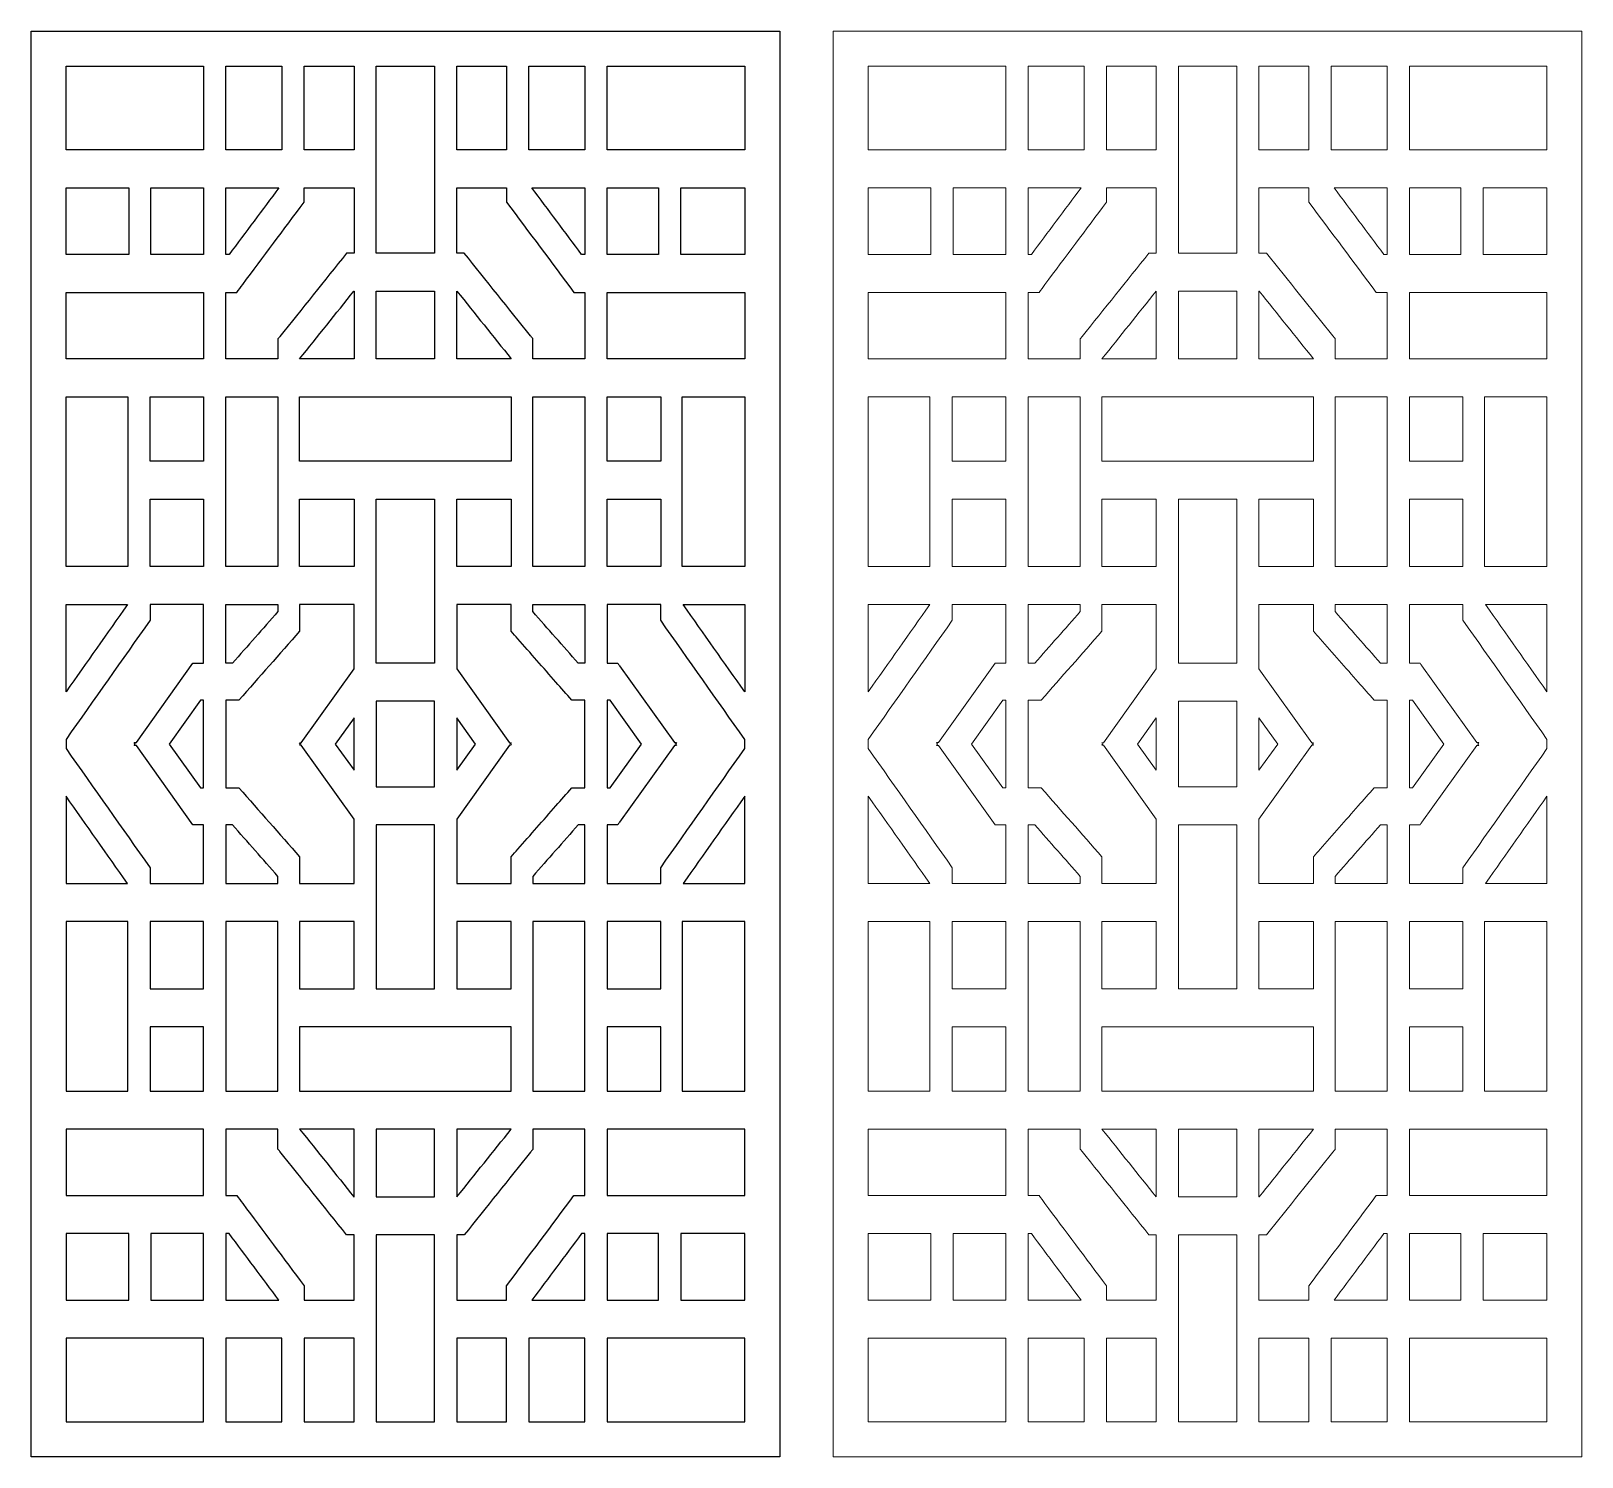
# Model space of a CAD drawing. Header units: centimetres. Extents: x -9.7 to 10.1, y -10 to 8.2.
import ezdxf

# ---------------------------------------------------------------- set-up
doc = ezdxf.new("R2010")
doc.units = ezdxf.units.CM
doc.header["$MEASUREMENT"] = 0
doc.layers.add('layer 1', color=7, linetype='Continuous')

msp = doc.modelspace()

# ---------------------------------------------------------------- linework, layer by layer
at = {"layer": 'layer 1', "color": 177}
for points, knots in [([(-0.12269, -0.92898), (-0.12269, -0.92898), (-0.12269, -0.8913), (-0.12269, -0.8913), (-0.12269, -0.8913), (-0.12269, -0.8913), (-0.12269, 8.19126), (-0.12269, 8.19126), (-0.12269, 8.19126), (-3.30854, 8.19126), (-6.49439, 8.19126), (-9.68025, 8.19126), (-9.68025, 8.19126), (-9.68025, 8.19126), (-9.68025, -0.8913), (-9.68025, -0.8913), (-9.68025, -0.8913), (-9.68025, -0.8913), (-9.68025, -0.92898), (-9.68025, -0.92898), (-9.68025, -0.92898), (-9.68025, -0.92898), (-9.68025, -10.01154), (-9.68025, -10.01154), (-9.68025, -10.01154), (-6.49439, -10.01154), (-3.30854, -10.01154), (-0.12269, -10.01154), (-0.12269, -10.01154), (-0.12269, -10.01154), (-0.12269, -0.92898), (-0.12269, -0.92898)], [0, 0, 0, 0, 0.11111111, 0.11111111, 0.11111111, 0.11111111, 0.22222222, 0.22222222, 0.22222222, 0.22222222, 0.33333333, 0.33333333, 0.33333333, 0.33333333, 0.44444444, 0.44444444, 0.44444444, 0.44444444, 0.55555556, 0.55555556, 0.55555556, 0.55555556, 0.66666667, 0.66666667, 0.66666667, 0.66666667, 0.77777778, 0.77777778, 0.77777778, 0.77777778, 1, 1, 1, 1]), ([(-9.2331, -0.92898), (-9.2331, -0.92898), (-9.2331, -0.92792), (-9.2331, -0.92792), (-9.2331, -0.92792), (-9.2331, -0.92792), (-9.2331, -0.92779), (-9.2331, -0.92779), (-9.2331, -0.92779), (-9.2331, -0.92779), (-9.2331, -0.92673), (-9.2331, -0.92673), (-9.2331, -0.92673), (-9.2331, -0.92673), (-9.2331, -0.92655), (-9.2331, -0.92655), (-9.2331, -0.92655), (-9.2331, -0.92655), (-9.2331, -0.92549), (-9.2331, -0.92549), (-9.2331, -0.92549), (-9.2331, -0.92549), (-9.2331, -0.92536), (-9.2331, -0.92536), (-9.2331, -0.92536), (-9.2331, -0.92536), (-9.2331, -0.9243), (-9.2331, -0.9243), (-9.2331, -0.9243), (-9.2331, -0.9243), (-9.2331, -0.92412), (-9.2331, -0.92412), (-9.2331, -0.92412), (-9.2331, -0.92412), (-9.2331, -0.92306), (-9.2331, -0.92306), (-9.2331, -0.92306), (-9.2331, -0.92306), (-9.2331, -0.92292), (-9.2331, -0.92292), (-9.2331, -0.92292), (-9.2331, -0.92292), (-9.2331, -0.92186), (-9.2331, -0.92186), (-9.2331, -0.92186), (-9.2331, -0.92186), (-9.2331, -0.92168), (-9.2331, -0.92168), (-9.2331, -0.92168), (-9.2331, -0.92168), (-9.2331, -0.92062), (-9.2331, -0.92062), (-9.2331, -0.92062), (-9.2331, -0.92062), (-9.2331, -0.92049), (-9.2331, -0.92049), (-9.2331, -0.92049), (-9.2331, -0.92049), (-9.2331, -0.91943), (-9.2331, -0.91943), (-9.2331, -0.91943), (-9.2331, -0.91943), (-9.2331, -0.91925), (-9.2331, -0.91925), (-9.2331, -0.91925), (-9.2331, -0.91925), (-9.2331, -0.91819), (-9.2331, -0.91819), (-9.2331, -0.91819), (-9.2331, -0.91819), (-9.2331, -0.91806), (-9.2331, -0.91806), (-9.2331, -0.91806), (-9.2331, -0.91806), (-9.2331, -0.917), (-9.2331, -0.917), (-9.2331, -0.917), (-9.2331, -0.917), (-9.2331, -0.91681), (-9.2331, -0.91681), (-9.2331, -0.91681), (-9.2331, -0.91681), (-9.2331, -0.91575), (-9.2331, -0.91575), (-9.2331, -0.91575), (-9.2331, -0.91575), (-9.2331, -0.91562), (-9.2331, -0.91562), (-9.2331, -0.91562), (-9.2331, -0.91562), (-9.2331, -0.91456), (-9.2331, -0.91456), (-9.2331, -0.91456), (-9.2331, -0.91456), (-9.2331, -0.91438), (-9.2331, -0.91438), (-9.2331, -0.91438), (-9.2331, -0.91438), (-9.2331, -0.91332), (-9.2331, -0.91332), (-9.2331, -0.91332), (-9.2331, -0.91332), (-9.2331, -0.91319), (-9.2331, -0.91319), (-9.2331, -0.91319), (-9.2331, -0.91319), (-9.2331, -0.91208), (-9.2331, -0.91208), (-9.2331, -0.91208), (-9.2331, -0.91208), (-9.2331, -0.91194), (-9.2331, -0.91194), (-9.2331, -0.91194), (-9.2331, -0.91194), (-9.2331, -0.91084), (-9.2331, -0.91084), (-9.2331, -0.91084), (-9.2331, -0.91084), (-9.2331, -0.9107), (-9.2331, -0.9107), (-9.2331, -0.9107), (-9.2331, -0.9107), (-9.2331, -0.90964), (-9.2331, -0.90964), (-9.2331, -0.90964), (-9.2331, -0.90964), (-9.2331, -0.90946), (-9.2331, -0.90946), (-9.2331, -0.90946), (-9.2331, -0.90946), (-9.2331, -0.9084), (-9.2331, -0.9084), (-9.2331, -0.9084), (-9.2331, -0.9084), (-9.2331, -0.90827), (-9.2331, -0.90827), (-9.2331, -0.90827), (-9.2331, -0.90827), (-9.2331, -0.90721), (-9.2331, -0.90721), (-9.2331, -0.90721), (-9.2331, -0.90721), (-9.2331, -0.90703), (-9.2331, -0.90703), (-9.2331, -0.90703), (-9.2331, -0.90703), (-9.2331, -0.90597), (-9.2331, -0.90597), (-9.2331, -0.90597), (-9.2331, -0.90597), (-9.2331, -0.90583), (-9.2331, -0.90583), (-9.2331, -0.90583), (-9.2331, -0.90583), (-9.2331, -0.90478), (-9.2331, -0.90478), (-9.2331, -0.90478), (-9.2331, -0.90478), (-9.2331, -0.90459), (-9.2331, -0.90459), (-9.2331, -0.90459), (-9.2331, -0.90459), (-9.2331, -0.90353), (-9.2331, -0.90353), (-9.2331, -0.90353), (-9.2331, -0.90353), (-9.2331, -0.9034), (-9.2331, -0.9034), (-9.2331, -0.9034), (-9.2331, -0.9034), (-9.2331, -0.90232), (-9.2331, -0.90232), (-9.2331, -0.90232), (-9.2331, -0.90232), (-9.2331, -0.90216), (-9.2331, -0.90216), (-9.2331, -0.90216), (-9.2331, -0.90216), (-9.2331, -0.90108), (-9.2331, -0.90108), (-9.2331, -0.90108), (-9.2331, -0.90108), (-9.2331, -0.90097), (-9.2331, -0.90097), (-9.2331, -0.90097), (-9.2331, -0.90097), (-9.2331, -0.89989), (-9.2331, -0.89989), (-9.2331, -0.89989), (-9.2331, -0.89989), (-9.2331, -0.89972), (-9.2331, -0.89972), (-9.2331, -0.89972), (-9.2331, -0.89972), (-9.2331, -0.89865), (-9.2331, -0.89865), (-9.2331, -0.89865), (-9.2331, -0.89865), (-9.2331, -0.89853), (-9.2331, -0.89853), (-9.2331, -0.89853), (-9.2331, -0.89853), (-9.2331, -0.89746), (-9.2331, -0.89746), (-9.2331, -0.89746), (-9.2331, -0.89746), (-9.2331, -0.89729), (-9.2331, -0.89729), (-9.2331, -0.89729), (-9.2331, -0.89729), (-9.2331, -0.89621), (-9.2331, -0.89621), (-9.2331, -0.89621), (-9.2331, -0.89621), (-9.2331, -0.8961), (-9.2331, -0.8961), (-9.2331, -0.8961), (-9.2331, -0.8961), (-9.2331, -0.89502), (-9.2331, -0.89502), (-9.2331, -0.89502), (-9.2331, -0.89502), (-9.2331, -0.89486), (-9.2331, -0.89486), (-9.2331, -0.89486), (-9.2331, -0.89486), (-9.2331, -0.89378), (-9.2331, -0.89378), (-9.2331, -0.89378), (-9.2331, -0.89378), (-9.2331, -0.89366), (-9.2331, -0.89366), (-9.2331, -0.89366), (-9.2331, -0.89366), (-9.2331, -0.89254), (-9.2331, -0.89254), (-9.2331, -0.89254), (-9.2331, -0.89254), (-9.2331, -0.89242), (-9.2331, -0.89242), (-9.2331, -0.89242), (-9.2331, -0.89242), (-9.2331, -0.8913), (-9.2331, -0.8913), (-9.2331, -0.8913), (-9.2331, -0.8913), (-9.2331, -0.85084), (-9.2331, -0.85084), (-9.2331, -0.85084), (-8.8758, -0.34395), (-8.51851, 0.16294), (-8.16121, 0.66983), (-8.16121, 0.66983), (-8.16121, 0.73617), (-8.16121, 0.80247), (-8.16121, 0.86879), (-8.16121, 0.86879), (-7.93303, 0.86879), (-7.70486, 0.86879), (-7.47669, 0.86879), (-7.47669, 0.86879), (-7.47669, 0.61941), (-7.47669, 0.37002), (-7.47669, 0.12065), (-7.47669, 0.12065), (-7.52213, 0.12065), (-7.56757, 0.12065), (-7.61302, 0.12065), (-7.61302, 0.12065), (-7.61302, 0.12065), (-8.33516, -0.89017), (-8.33516, -0.89017), (-8.33516, -0.89017), (-8.33516, -0.89017), (-8.36384, -0.88997), (-8.36384, -0.88997), (-8.36384, -0.88997), (-8.36384, -0.88997), (-8.34943, -0.91016), (-8.34943, -0.91016), (-8.34943, -0.91016), (-8.34943, -0.91016), (-8.36384, -0.93031), (-8.36384, -0.93031), (-8.36384, -0.93031), (-8.36384, -0.93031), (-8.33516, -0.93013), (-8.33516, -0.93013), (-8.33516, -0.93013), (-8.33516, -0.93013), (-7.61302, -1.94093), (-7.61302, -1.94093), (-7.61302, -1.94093), (-7.56757, -1.94093), (-7.52213, -1.94093), (-7.47669, -1.94093), (-7.47669, -1.94093), (-7.47669, -2.1903), (-7.47669, -2.43969), (-7.47669, -2.68907), (-7.47669, -2.68907), (-7.70486, -2.68907), (-7.93303, -2.68907), (-8.16121, -2.68907), (-8.16121, -2.68907), (-8.16121, -2.62275), (-8.16121, -2.55645), (-8.16121, -2.49011), (-8.16121, -2.49011), (-8.51851, -1.98322), (-8.8758, -1.47633), (-9.2331, -0.96944), (-9.2331, -0.96944), (-9.2331, -0.96944), (-9.2331, -0.92898), (-9.2331, -0.92898)], [0, 0, 0, 0, 0.0125, 0.0125, 0.0125, 0.0125, 0.025, 0.025, 0.025, 0.025, 0.0375, 0.0375, 0.0375, 0.0375, 0.05, 0.05, 0.05, 0.05, 0.0625, 0.0625, 0.0625, 0.0625, 0.075, 0.075, 0.075, 0.075, 0.0875, 0.0875, 0.0875, 0.0875, 0.1, 0.1, 0.1, 0.1, 0.1125, 0.1125, 0.1125, 0.1125, 0.125, 0.125, 0.125, 0.125, 0.1375, 0.1375, 0.1375, 0.1375, 0.15, 0.15, 0.15, 0.15, 0.1625, 0.1625, 0.1625, 0.1625, 0.175, 0.175, 0.175, 0.175, 0.1875, 0.1875, 0.1875, 0.1875, 0.2, 0.2, 0.2, 0.2, 0.2125, 0.2125, 0.2125, 0.2125, 0.225, 0.225, 0.225, 0.225, 0.2375, 0.2375, 0.2375, 0.2375, 0.25, 0.25, 0.25, 0.25, 0.2625, 0.2625, 0.2625, 0.2625, 0.275, 0.275, 0.275, 0.275, 0.2875, 0.2875, 0.2875, 0.2875, 0.3, 0.3, 0.3, 0.3, 0.3125, 0.3125, 0.3125, 0.3125, 0.325, 0.325, 0.325, 0.325, 0.3375, 0.3375, 0.3375, 0.3375, 0.35, 0.35, 0.35, 0.35, 0.3625, 0.3625, 0.3625, 0.3625, 0.375, 0.375, 0.375, 0.375, 0.3875, 0.3875, 0.3875, 0.3875, 0.4, 0.4, 0.4, 0.4, 0.4125, 0.4125, 0.4125, 0.4125, 0.425, 0.425, 0.425, 0.425, 0.4375, 0.4375, 0.4375, 0.4375, 0.45, 0.45, 0.45, 0.45, 0.4625, 0.4625, 0.4625, 0.4625, 0.475, 0.475, 0.475, 0.475, 0.4875, 0.4875, 0.4875, 0.4875, 0.5, 0.5, 0.5, 0.5, 0.5125, 0.5125, 0.5125, 0.5125, 0.525, 0.525, 0.525, 0.525, 0.5375, 0.5375, 0.5375, 0.5375, 0.55, 0.55, 0.55, 0.55, 0.5625, 0.5625, 0.5625, 0.5625, 0.575, 0.575, 0.575, 0.575, 0.5875, 0.5875, 0.5875, 0.5875, 0.6, 0.6, 0.6, 0.6, 0.6125, 0.6125, 0.6125, 0.6125, 0.625, 0.625, 0.625, 0.625, 0.6375, 0.6375, 0.6375, 0.6375, 0.65, 0.65, 0.65, 0.65, 0.6625, 0.6625, 0.6625, 0.6625, 0.675, 0.675, 0.675, 0.675, 0.6875, 0.6875, 0.6875, 0.6875, 0.7, 0.7, 0.7, 0.7, 0.7125, 0.7125, 0.7125, 0.7125, 0.725, 0.725, 0.725, 0.725, 0.7375, 0.7375, 0.7375, 0.7375, 0.75, 0.75, 0.75, 0.75, 0.7625, 0.7625, 0.7625, 0.7625, 0.775, 0.775, 0.775, 0.775, 0.7875, 0.7875, 0.7875, 0.7875, 0.8, 0.8, 0.8, 0.8, 0.8125, 0.8125, 0.8125, 0.8125, 0.825, 0.825, 0.825, 0.825, 0.8375, 0.8375, 0.8375, 0.8375, 0.85, 0.85, 0.85, 0.85, 0.8625, 0.8625, 0.8625, 0.8625, 0.875, 0.875, 0.875, 0.875, 0.8875, 0.8875, 0.8875, 0.8875, 0.9, 0.9, 0.9, 0.9, 0.9125, 0.9125, 0.9125, 0.9125, 0.925, 0.925, 0.925, 0.925, 0.9375, 0.9375, 0.9375, 0.9375, 0.95, 0.95, 0.95, 0.95, 0.9625, 0.9625, 0.9625, 0.9625, 0.975, 0.975, 0.975, 0.975, 1, 1, 1, 1]), ([(-7.19222, -0.92898), (-7.19222, -0.92898), (-7.19222, -0.92751), (-7.19222, -0.92751), (-7.19222, -0.92751), (-7.19222, -0.92751), (-7.19222, -0.91994), (-7.19222, -0.91994), (-7.19222, -0.91994), (-7.19222, -0.91994), (-7.19222, -0.91847), (-7.19222, -0.91847), (-7.19222, -0.91847), (-7.19222, -0.91847), (-7.19222, -0.9109), (-7.19222, -0.9109), (-7.19222, -0.9109), (-7.19222, -0.9109), (-7.19222, -0.90943), (-7.19222, -0.90943), (-7.19222, -0.90943), (-7.19222, -0.90943), (-7.19222, -0.90186), (-7.19222, -0.90186), (-7.19222, -0.90186), (-7.19222, -0.90186), (-7.19222, -0.90039), (-7.19222, -0.90039), (-7.19222, -0.90039), (-7.19222, -0.90039), (-7.19222, -0.89277), (-7.19222, -0.89277), (-7.19222, -0.89277), (-7.19222, -0.89277), (-7.19222, -0.8913), (-7.19222, -0.8913), (-7.19222, -0.8913), (-7.19222, -0.8913), (-7.19222, -0.3495), (-7.19222, -0.3495), (-7.19222, -0.3495), (-7.1366, -0.3495), (-7.08098, -0.3495), (-7.02536, -0.3495), (-7.02536, -0.3495), (-6.76747, -0.05671), (-6.50959, 0.23608), (-6.25169, 0.52885), (-6.25169, 0.52885), (-6.25169, 0.64217), (-6.25169, 0.75548), (-6.25169, 0.86879), (-6.25169, 0.86879), (-6.02005, 0.86879), (-5.78841, 0.86879), (-5.55675, 0.86879), (-5.55675, 0.86879), (-5.55675, 0.5956), (-5.55675, 0.32242), (-5.55675, 0.04923), (-5.55675, 0.04923), (-5.55675, 0.04923), (-6.23051, -0.89386), (-6.23051, -0.89386), (-6.23051, -0.89386), (-6.23051, -0.89386), (-6.25369, -0.89398), (-6.25369, -0.89398), (-6.25369, -0.89398), (-6.25369, -0.89398), (-6.24215, -0.91016), (-6.24215, -0.91016), (-6.24215, -0.91016), (-6.24215, -0.91016), (-6.25369, -0.9263), (-6.25369, -0.9263), (-6.25369, -0.9263), (-6.25369, -0.9263), (-6.23049, -0.92647), (-6.23049, -0.92647), (-6.23049, -0.92647), (-6.23049, -0.92647), (-5.55675, -1.86951), (-5.55675, -1.86951), (-5.55675, -1.86951), (-5.55675, -2.1427), (-5.55675, -2.41588), (-5.55675, -2.68907), (-5.55675, -2.68907), (-5.78841, -2.68907), (-6.02005, -2.68907), (-6.25169, -2.68907), (-6.25169, -2.68907), (-6.25169, -2.57576), (-6.25169, -2.46245), (-6.25169, -2.34913), (-6.25169, -2.34913), (-6.50959, -2.05636), (-6.76747, -1.76357), (-7.02536, -1.47078), (-7.02536, -1.47078), (-7.08098, -1.47078), (-7.1366, -1.47078), (-7.19222, -1.47078), (-7.19222, -1.47078), (-7.19222, -1.47078), (-7.19222, -0.92898), (-7.19222, -0.92898)], [0, 0, 0, 0, 0.03571429, 0.03571429, 0.03571429, 0.03571429, 0.07142857, 0.07142857, 0.07142857, 0.07142857, 0.10714286, 0.10714286, 0.10714286, 0.10714286, 0.14285714, 0.14285714, 0.14285714, 0.14285714, 0.17857143, 0.17857143, 0.17857143, 0.17857143, 0.21428571, 0.21428571, 0.21428571, 0.21428571, 0.25, 0.25, 0.25, 0.25, 0.28571429, 0.28571429, 0.28571429, 0.28571429, 0.32142857, 0.32142857, 0.32142857, 0.32142857, 0.35714286, 0.35714286, 0.35714286, 0.35714286, 0.39285714, 0.39285714, 0.39285714, 0.39285714, 0.42857143, 0.42857143, 0.42857143, 0.42857143, 0.46428571, 0.46428571, 0.46428571, 0.46428571, 0.5, 0.5, 0.5, 0.5, 0.53571429, 0.53571429, 0.53571429, 0.53571429, 0.57142857, 0.57142857, 0.57142857, 0.57142857, 0.60714286, 0.60714286, 0.60714286, 0.60714286, 0.64285714, 0.64285714, 0.64285714, 0.64285714, 0.67857143, 0.67857143, 0.67857143, 0.67857143, 0.71428571, 0.71428571, 0.71428571, 0.71428571, 0.75, 0.75, 0.75, 0.75, 0.78571429, 0.78571429, 0.78571429, 0.78571429, 0.82142857, 0.82142857, 0.82142857, 0.82142857, 0.85714286, 0.85714286, 0.85714286, 0.85714286, 0.89285714, 0.89285714, 0.89285714, 0.89285714, 0.92857143, 0.92857143, 0.92857143, 0.92857143, 1, 1, 1, 1]), ([(-3.57278, -0.92688), (-3.57278, -0.92688), (-3.54887, -0.92683), (-3.54887, -0.92683), (-3.54887, -0.92683), (-3.54887, -0.92683), (-3.56084, -0.91016), (-3.56084, -0.91016), (-3.56084, -0.91016), (-3.56084, -0.91016), (-3.54887, -0.89345), (-3.54887, -0.89345), (-3.54887, -0.89345), (-3.54887, -0.89345), (-3.57278, -0.89345), (-3.57278, -0.89345), (-3.57278, -0.89345), (-3.57278, -0.89345), (-4.24601, 0.04902), (-4.24601, 0.04902), (-4.24601, 0.04902), (-4.24601, 0.32227), (-4.24601, 0.59554), (-4.24601, 0.86879), (-4.24601, 0.86879), (-4.01442, 0.86879), (-3.78283, 0.86879), (-3.55124, 0.86879), (-3.55124, 0.86879), (-3.55124, 0.7693), (-3.55124, 0.66982), (-3.55124, 0.57033), (-3.55124, 0.57033), (-3.55124, 0.55651), (-3.55124, 0.54268), (-3.55124, 0.52885), (-3.55124, 0.52885), (-3.52314, 0.49696), (-3.49504, 0.46505), (-3.46694, 0.43316), (-3.46694, 0.43316), (-3.30433, 0.24855), (-3.14173, 0.06394), (-2.97912, -0.12069), (-2.97912, -0.12069), (-2.91193, -0.19696), (-2.84475, -0.27323), (-2.77757, -0.3495), (-2.77757, -0.3495), (-2.72195, -0.3495), (-2.66633, -0.3495), (-2.61071, -0.3495), (-2.61071, -0.3495), (-2.61071, -0.3495), (-2.61071, -0.8913), (-2.61071, -0.8913), (-2.61071, -0.8913), (-2.61071, -0.8913), (-2.61071, -0.89277), (-2.61071, -0.89277), (-2.61071, -0.89277), (-2.61071, -0.89277), (-2.61071, -0.90039), (-2.61071, -0.90039), (-2.61071, -0.90039), (-2.61071, -0.90039), (-2.61071, -0.90186), (-2.61071, -0.90186), (-2.61071, -0.90186), (-2.61071, -0.90186), (-2.61071, -0.90943), (-2.61071, -0.90943), (-2.61071, -0.90943), (-2.61071, -0.90943), (-2.61071, -0.9109), (-2.61071, -0.9109), (-2.61071, -0.9109), (-2.61071, -0.9109), (-2.61071, -0.91847), (-2.61071, -0.91847), (-2.61071, -0.91847), (-2.61071, -0.91847), (-2.61071, -0.91994), (-2.61071, -0.91994), (-2.61071, -0.91994), (-2.61071, -0.91994), (-2.61071, -0.92751), (-2.61071, -0.92751), (-2.61071, -0.92751), (-2.61071, -0.92751), (-2.61071, -0.92898), (-2.61071, -0.92898), (-2.61071, -0.92898), (-2.61071, -0.92898), (-2.61071, -1.47078), (-2.61071, -1.47078), (-2.61071, -1.47078), (-2.66633, -1.47078), (-2.72195, -1.47078), (-2.77757, -1.47078), (-2.77757, -1.47078), (-2.84475, -1.54705), (-2.91193, -1.62332), (-2.97912, -1.69959), (-2.97912, -1.69959), (-3.14173, -1.88422), (-3.30433, -2.06883), (-3.46694, -2.25344), (-3.46694, -2.25344), (-3.49504, -2.28533), (-3.52314, -2.31724), (-3.55124, -2.34913), (-3.55124, -2.34913), (-3.55124, -2.36296), (-3.55124, -2.37679), (-3.55124, -2.39061), (-3.55124, -2.39061), (-3.55124, -2.4901), (-3.55124, -2.58958), (-3.55124, -2.68907), (-3.55124, -2.68907), (-3.78283, -2.68907), (-4.01442, -2.68907), (-4.24601, -2.68907), (-4.24601, -2.68907), (-4.24601, -2.41582), (-4.24601, -2.14255), (-4.24601, -1.8693), (-4.24601, -1.8693), (-4.24601, -1.8693), (-3.57278, -0.92688), (-3.57278, -0.92688)], [0, 0, 0, 0, 0.02941176, 0.02941176, 0.02941176, 0.02941176, 0.05882353, 0.05882353, 0.05882353, 0.05882353, 0.08823529, 0.08823529, 0.08823529, 0.08823529, 0.11764706, 0.11764706, 0.11764706, 0.11764706, 0.14705882, 0.14705882, 0.14705882, 0.14705882, 0.17647059, 0.17647059, 0.17647059, 0.17647059, 0.20588235, 0.20588235, 0.20588235, 0.20588235, 0.23529412, 0.23529412, 0.23529412, 0.23529412, 0.26470588, 0.26470588, 0.26470588, 0.26470588, 0.29411765, 0.29411765, 0.29411765, 0.29411765, 0.32352941, 0.32352941, 0.32352941, 0.32352941, 0.35294118, 0.35294118, 0.35294118, 0.35294118, 0.38235294, 0.38235294, 0.38235294, 0.38235294, 0.41176471, 0.41176471, 0.41176471, 0.41176471, 0.44117647, 0.44117647, 0.44117647, 0.44117647, 0.47058824, 0.47058824, 0.47058824, 0.47058824, 0.5, 0.5, 0.5, 0.5, 0.52941176, 0.52941176, 0.52941176, 0.52941176, 0.55882353, 0.55882353, 0.55882353, 0.55882353, 0.58823529, 0.58823529, 0.58823529, 0.58823529, 0.61764706, 0.61764706, 0.61764706, 0.61764706, 0.64705882, 0.64705882, 0.64705882, 0.64705882, 0.67647059, 0.67647059, 0.67647059, 0.67647059, 0.70588235, 0.70588235, 0.70588235, 0.70588235, 0.73529412, 0.73529412, 0.73529412, 0.73529412, 0.76470588, 0.76470588, 0.76470588, 0.76470588, 0.79411765, 0.79411765, 0.79411765, 0.79411765, 0.82352941, 0.82352941, 0.82352941, 0.82352941, 0.85294118, 0.85294118, 0.85294118, 0.85294118, 0.88235294, 0.88235294, 0.88235294, 0.88235294, 0.91176471, 0.91176471, 0.91176471, 0.91176471, 0.94117647, 0.94117647, 0.94117647, 0.94117647, 1, 1, 1, 1]), ([(-1.46616, -0.92781), (-1.46616, -0.92781), (-1.44102, -0.92763), (-1.44102, -0.92763), (-1.44102, -0.92763), (-1.44102, -0.92763), (-1.45356, -0.91016), (-1.45356, -0.91016), (-1.45356, -0.91016), (-1.45356, -0.91016), (-1.44102, -0.89265), (-1.44102, -0.89265), (-1.44102, -0.89265), (-1.44102, -0.89265), (-1.46614, -0.89252), (-1.46614, -0.89252), (-1.46614, -0.89252), (-1.46614, -0.89252), (-2.16714, 0.08878), (-2.16714, 0.08878), (-2.16714, 0.08878), (-2.17472, 0.09939), (-2.1823, 0.11002), (-2.1899, 0.12065), (-2.1899, 0.12065), (-2.23536, 0.12065), (-2.2808, 0.12065), (-2.32625, 0.12065), (-2.32625, 0.12065), (-2.32625, 0.37002), (-2.32625, 0.61941), (-2.32625, 0.86879), (-2.32625, 0.86879), (-2.09807, 0.86879), (-1.86989, 0.86879), (-1.64171, 0.86879), (-1.64171, 0.86879), (-1.64171, 0.80247), (-1.64171, 0.73617), (-1.64171, 0.66983), (-1.64171, 0.66983), (-1.28443, 0.16294), (-0.92713, -0.34395), (-0.56983, -0.85084), (-0.56983, -0.85084), (-0.56983, -0.85084), (-0.56983, -0.8913), (-0.56983, -0.8913), (-0.56983, -0.8913), (-0.56983, -0.8913), (-0.56983, -0.89242), (-0.56983, -0.89242), (-0.56983, -0.89242), (-0.56983, -0.89242), (-0.56983, -0.89254), (-0.56983, -0.89254), (-0.56983, -0.89254), (-0.56983, -0.89254), (-0.56983, -0.89366), (-0.56983, -0.89366), (-0.56983, -0.89366), (-0.56983, -0.89366), (-0.56983, -0.89378), (-0.56983, -0.89378), (-0.56983, -0.89378), (-0.56983, -0.89378), (-0.56983, -0.89486), (-0.56983, -0.89486), (-0.56983, -0.89486), (-0.56983, -0.89486), (-0.56983, -0.89502), (-0.56983, -0.89502), (-0.56983, -0.89502), (-0.56983, -0.89502), (-0.56983, -0.8961), (-0.56983, -0.8961), (-0.56983, -0.8961), (-0.56983, -0.8961), (-0.56983, -0.89621), (-0.56983, -0.89621), (-0.56983, -0.89621), (-0.56983, -0.89621), (-0.56983, -0.89729), (-0.56983, -0.89729), (-0.56983, -0.89729), (-0.56983, -0.89729), (-0.56983, -0.89746), (-0.56983, -0.89746), (-0.56983, -0.89746), (-0.56983, -0.89746), (-0.56983, -0.89853), (-0.56983, -0.89853), (-0.56983, -0.89853), (-0.56983, -0.89853), (-0.56983, -0.89865), (-0.56983, -0.89865), (-0.56983, -0.89865), (-0.56983, -0.89865), (-0.56983, -0.89972), (-0.56983, -0.89972), (-0.56983, -0.89972), (-0.56983, -0.89972), (-0.56983, -0.89989), (-0.56983, -0.89989), (-0.56983, -0.89989), (-0.56983, -0.89989), (-0.56983, -0.90097), (-0.56983, -0.90097), (-0.56983, -0.90097), (-0.56983, -0.90097), (-0.56983, -0.90108), (-0.56983, -0.90108), (-0.56983, -0.90108), (-0.56983, -0.90108), (-0.56983, -0.90216), (-0.56983, -0.90216), (-0.56983, -0.90216), (-0.56983, -0.90216), (-0.56983, -0.90232), (-0.56983, -0.90232), (-0.56983, -0.90232), (-0.56983, -0.90232), (-0.56983, -0.9034), (-0.56983, -0.9034), (-0.56983, -0.9034), (-0.56983, -0.9034), (-0.56983, -0.90353), (-0.56983, -0.90353), (-0.56983, -0.90353), (-0.56983, -0.90353), (-0.56983, -0.90459), (-0.56983, -0.90459), (-0.56983, -0.90459), (-0.56983, -0.90459), (-0.56983, -0.90478), (-0.56983, -0.90478), (-0.56983, -0.90478), (-0.56983, -0.90478), (-0.56983, -0.90583), (-0.56983, -0.90583), (-0.56983, -0.90583), (-0.56983, -0.90583), (-0.56983, -0.90597), (-0.56983, -0.90597), (-0.56983, -0.90597), (-0.56983, -0.90597), (-0.56983, -0.90703), (-0.56983, -0.90703), (-0.56983, -0.90703), (-0.56983, -0.90703), (-0.56983, -0.90721), (-0.56983, -0.90721), (-0.56983, -0.90721), (-0.56983, -0.90721), (-0.56983, -0.90827), (-0.56983, -0.90827), (-0.56983, -0.90827), (-0.56983, -0.90827), (-0.56983, -0.9084), (-0.56983, -0.9084), (-0.56983, -0.9084), (-0.56983, -0.9084), (-0.56983, -0.90946), (-0.56983, -0.90946), (-0.56983, -0.90946), (-0.56983, -0.90946), (-0.56983, -0.90964), (-0.56983, -0.90964), (-0.56983, -0.90964), (-0.56983, -0.90964), (-0.56983, -0.9107), (-0.56983, -0.9107), (-0.56983, -0.9107), (-0.56983, -0.9107), (-0.56983, -0.91084), (-0.56983, -0.91084), (-0.56983, -0.91084), (-0.56983, -0.91084), (-0.56983, -0.91194), (-0.56983, -0.91194), (-0.56983, -0.91194), (-0.56983, -0.91194), (-0.56983, -0.91208), (-0.56983, -0.91208), (-0.56983, -0.91208), (-0.56983, -0.91208), (-0.56983, -0.91319), (-0.56983, -0.91319), (-0.56983, -0.91319), (-0.56983, -0.91319), (-0.56983, -0.91332), (-0.56983, -0.91332), (-0.56983, -0.91332), (-0.56983, -0.91332), (-0.56983, -0.91438), (-0.56983, -0.91438), (-0.56983, -0.91438), (-0.56983, -0.91438), (-0.56983, -0.91456), (-0.56983, -0.91456), (-0.56983, -0.91456), (-0.56983, -0.91456), (-0.56983, -0.91562), (-0.56983, -0.91562), (-0.56983, -0.91562), (-0.56983, -0.91562), (-0.56983, -0.91575), (-0.56983, -0.91575), (-0.56983, -0.91575), (-0.56983, -0.91575), (-0.56983, -0.91681), (-0.56983, -0.91681), (-0.56983, -0.91681), (-0.56983, -0.91681), (-0.56983, -0.917), (-0.56983, -0.917), (-0.56983, -0.917), (-0.56983, -0.917), (-0.56983, -0.91806), (-0.56983, -0.91806), (-0.56983, -0.91806), (-0.56983, -0.91806), (-0.56983, -0.91819), (-0.56983, -0.91819), (-0.56983, -0.91819), (-0.56983, -0.91819), (-0.56983, -0.91925), (-0.56983, -0.91925), (-0.56983, -0.91925), (-0.56983, -0.91925), (-0.56983, -0.91943), (-0.56983, -0.91943), (-0.56983, -0.91943), (-0.56983, -0.91943), (-0.56983, -0.92049), (-0.56983, -0.92049), (-0.56983, -0.92049), (-0.56983, -0.92049), (-0.56983, -0.92062), (-0.56983, -0.92062), (-0.56983, -0.92062), (-0.56983, -0.92062), (-0.56983, -0.92168), (-0.56983, -0.92168), (-0.56983, -0.92168), (-0.56983, -0.92168), (-0.56983, -0.92186), (-0.56983, -0.92186), (-0.56983, -0.92186), (-0.56983, -0.92186), (-0.56983, -0.92292), (-0.56983, -0.92292), (-0.56983, -0.92292), (-0.56983, -0.92292), (-0.56983, -0.92306), (-0.56983, -0.92306), (-0.56983, -0.92306), (-0.56983, -0.92306), (-0.56983, -0.92412), (-0.56983, -0.92412), (-0.56983, -0.92412), (-0.56983, -0.92412), (-0.56983, -0.9243), (-0.56983, -0.9243), (-0.56983, -0.9243), (-0.56983, -0.9243), (-0.56983, -0.92536), (-0.56983, -0.92536), (-0.56983, -0.92536), (-0.56983, -0.92536), (-0.56983, -0.92549), (-0.56983, -0.92549), (-0.56983, -0.92549), (-0.56983, -0.92549), (-0.56983, -0.92655), (-0.56983, -0.92655), (-0.56983, -0.92655), (-0.56983, -0.92655), (-0.56983, -0.92673), (-0.56983, -0.92673), (-0.56983, -0.92673), (-0.56983, -0.92673), (-0.56983, -0.92779), (-0.56983, -0.92779), (-0.56983, -0.92779), (-0.56983, -0.92779), (-0.56983, -0.92792), (-0.56983, -0.92792), (-0.56983, -0.92792), (-0.56983, -0.92792), (-0.56983, -0.92898), (-0.56983, -0.92898), (-0.56983, -0.92898), (-0.56983, -0.92898), (-0.56983, -0.96944), (-0.56983, -0.96944), (-0.56983, -0.96944), (-0.92713, -1.47633), (-1.28443, -1.98322), (-1.64171, -2.49011), (-1.64171, -2.49011), (-1.64171, -2.55645), (-1.64171, -2.62275), (-1.64171, -2.68907), (-1.64171, -2.68907), (-1.86989, -2.68907), (-2.09807, -2.68907), (-2.32625, -2.68907), (-2.32625, -2.68907), (-2.32625, -2.43969), (-2.32625, -2.1903), (-2.32625, -1.94093), (-2.32625, -1.94093), (-2.2808, -1.94093), (-2.23536, -1.94093), (-2.1899, -1.94093), (-2.1899, -1.94093), (-2.1823, -1.9303), (-2.17472, -1.91967), (-2.16714, -1.90906), (-2.16714, -1.90906), (-2.16714, -1.90906), (-1.46616, -0.92781), (-1.46616, -0.92781)], [0, 0, 0, 0, 0.01219512, 0.01219512, 0.01219512, 0.01219512, 0.02439024, 0.02439024, 0.02439024, 0.02439024, 0.03658537, 0.03658537, 0.03658537, 0.03658537, 0.04878049, 0.04878049, 0.04878049, 0.04878049, 0.06097561, 0.06097561, 0.06097561, 0.06097561, 0.07317073, 0.07317073, 0.07317073, 0.07317073, 0.08536585, 0.08536585, 0.08536585, 0.08536585, 0.09756098, 0.09756098, 0.09756098, 0.09756098, 0.1097561, 0.1097561, 0.1097561, 0.1097561, 0.12195122, 0.12195122, 0.12195122, 0.12195122, 0.13414634, 0.13414634, 0.13414634, 0.13414634, 0.14634146, 0.14634146, 0.14634146, 0.14634146, 0.15853659, 0.15853659, 0.15853659, 0.15853659, 0.17073171, 0.17073171, 0.17073171, 0.17073171, 0.18292683, 0.18292683, 0.18292683, 0.18292683, 0.19512195, 0.19512195, 0.19512195, 0.19512195, 0.20731707, 0.20731707, 0.20731707, 0.20731707, 0.2195122, 0.2195122, 0.2195122, 0.2195122, 0.23170732, 0.23170732, 0.23170732, 0.23170732, 0.24390244, 0.24390244, 0.24390244, 0.24390244, 0.25609756, 0.25609756, 0.25609756, 0.25609756, 0.26829268, 0.26829268, 0.26829268, 0.26829268, 0.2804878, 0.2804878, 0.2804878, 0.2804878, 0.29268293, 0.29268293, 0.29268293, 0.29268293, 0.30487805, 0.30487805, 0.30487805, 0.30487805, 0.31707317, 0.31707317, 0.31707317, 0.31707317, 0.32926829, 0.32926829, 0.32926829, 0.32926829, 0.34146341, 0.34146341, 0.34146341, 0.34146341, 0.35365854, 0.35365854, 0.35365854, 0.35365854, 0.36585366, 0.36585366, 0.36585366, 0.36585366, 0.37804878, 0.37804878, 0.37804878, 0.37804878, 0.3902439, 0.3902439, 0.3902439, 0.3902439, 0.40243902, 0.40243902, 0.40243902, 0.40243902, 0.41463415, 0.41463415, 0.41463415, 0.41463415, 0.42682927, 0.42682927, 0.42682927, 0.42682927, 0.43902439, 0.43902439, 0.43902439, 0.43902439, 0.45121951, 0.45121951, 0.45121951, 0.45121951, 0.46341463, 0.46341463, 0.46341463, 0.46341463, 0.47560976, 0.47560976, 0.47560976, 0.47560976, 0.48780488, 0.48780488, 0.48780488, 0.48780488, 0.5, 0.5, 0.5, 0.5, 0.51219512, 0.51219512, 0.51219512, 0.51219512, 0.52439024, 0.52439024, 0.52439024, 0.52439024, 0.53658537, 0.53658537, 0.53658537, 0.53658537, 0.54878049, 0.54878049, 0.54878049, 0.54878049, 0.56097561, 0.56097561, 0.56097561, 0.56097561, 0.57317073, 0.57317073, 0.57317073, 0.57317073, 0.58536585, 0.58536585, 0.58536585, 0.58536585, 0.59756098, 0.59756098, 0.59756098, 0.59756098, 0.6097561, 0.6097561, 0.6097561, 0.6097561, 0.62195122, 0.62195122, 0.62195122, 0.62195122, 0.63414634, 0.63414634, 0.63414634, 0.63414634, 0.64634146, 0.64634146, 0.64634146, 0.64634146, 0.65853659, 0.65853659, 0.65853659, 0.65853659, 0.67073171, 0.67073171, 0.67073171, 0.67073171, 0.68292683, 0.68292683, 0.68292683, 0.68292683, 0.69512195, 0.69512195, 0.69512195, 0.69512195, 0.70731707, 0.70731707, 0.70731707, 0.70731707, 0.7195122, 0.7195122, 0.7195122, 0.7195122, 0.73170732, 0.73170732, 0.73170732, 0.73170732, 0.74390244, 0.74390244, 0.74390244, 0.74390244, 0.75609756, 0.75609756, 0.75609756, 0.75609756, 0.76829268, 0.76829268, 0.76829268, 0.76829268, 0.7804878, 0.7804878, 0.7804878, 0.7804878, 0.79268293, 0.79268293, 0.79268293, 0.79268293, 0.80487805, 0.80487805, 0.80487805, 0.80487805, 0.81707317, 0.81707317, 0.81707317, 0.81707317, 0.82926829, 0.82926829, 0.82926829, 0.82926829, 0.84146341, 0.84146341, 0.84146341, 0.84146341, 0.85365854, 0.85365854, 0.85365854, 0.85365854, 0.86585366, 0.86585366, 0.86585366, 0.86585366, 0.87804878, 0.87804878, 0.87804878, 0.87804878, 0.8902439, 0.8902439, 0.8902439, 0.8902439, 0.90243902, 0.90243902, 0.90243902, 0.90243902, 0.91463415, 0.91463415, 0.91463415, 0.91463415, 0.92682927, 0.92682927, 0.92682927, 0.92682927, 0.93902439, 0.93902439, 0.93902439, 0.93902439, 0.95121951, 0.95121951, 0.95121951, 0.95121951, 0.96341463, 0.96341463, 0.96341463, 0.96341463, 0.97560976, 0.97560976, 0.97560976, 0.97560976, 1, 1, 1, 1]), ([(-7.91699, -0.91016), (-7.91699, -0.91016), (-7.51643, -0.3495), (-7.51643, -0.3495), (-7.51643, -0.3495), (-7.50317, -0.3495), (-7.48994, -0.3495), (-7.47669, -0.3495), (-7.47669, -0.3495), (-7.47669, -0.3495), (-7.47669, -0.8913), (-7.47669, -0.8913), (-7.47669, -0.8913), (-7.47669, -0.8913), (-7.47669, -0.89277), (-7.47669, -0.89277), (-7.47669, -0.89277), (-7.47669, -0.89277), (-7.47669, -0.90039), (-7.47669, -0.90039), (-7.47669, -0.90039), (-7.47669, -0.90039), (-7.47669, -0.90186), (-7.47669, -0.90186), (-7.47669, -0.90186), (-7.47669, -0.90186), (-7.47669, -0.90943), (-7.47669, -0.90943), (-7.47669, -0.90943), (-7.47669, -0.90943), (-7.47669, -0.9109), (-7.47669, -0.9109), (-7.47669, -0.9109), (-7.47669, -0.9109), (-7.47669, -0.91847), (-7.47669, -0.91847), (-7.47669, -0.91847), (-7.47669, -0.91847), (-7.47669, -0.91994), (-7.47669, -0.91994), (-7.47669, -0.91994), (-7.47669, -0.91994), (-7.47669, -0.92751), (-7.47669, -0.92751), (-7.47669, -0.92751), (-7.47669, -0.92751), (-7.47669, -0.92898), (-7.47669, -0.92898), (-7.47669, -0.92898), (-7.47669, -0.92898), (-7.47669, -1.47078), (-7.47669, -1.47078), (-7.47669, -1.47078), (-7.48994, -1.47078), (-7.50317, -1.47078), (-7.51643, -1.47078), (-7.51643, -1.47078), (-7.51643, -1.47078), (-7.91699, -0.91016), (-7.91699, -0.91016)], [0, 0, 0, 0, 0.0625, 0.0625, 0.0625, 0.0625, 0.125, 0.125, 0.125, 0.125, 0.1875, 0.1875, 0.1875, 0.1875, 0.25, 0.25, 0.25, 0.25, 0.3125, 0.3125, 0.3125, 0.3125, 0.375, 0.375, 0.375, 0.375, 0.4375, 0.4375, 0.4375, 0.4375, 0.5, 0.5, 0.5, 0.5, 0.5625, 0.5625, 0.5625, 0.5625, 0.625, 0.625, 0.625, 0.625, 0.6875, 0.6875, 0.6875, 0.6875, 0.75, 0.75, 0.75, 0.75, 0.8125, 0.8125, 0.8125, 0.8125, 0.875, 0.875, 0.875, 0.875, 1, 1, 1, 1]), ([(-5.27228, -0.92898), (-5.27228, -0.92898), (-5.27228, -0.92658), (-5.27228, -0.92658), (-5.27228, -0.92658), (-5.27228, -0.92658), (-5.27228, -0.92019), (-5.27228, -0.92019), (-5.27228, -0.92019), (-5.27228, -0.92019), (-5.27228, -0.91779), (-5.27228, -0.91779), (-5.27228, -0.91779), (-5.27228, -0.91779), (-5.27228, -0.91135), (-5.27228, -0.91135), (-5.27228, -0.91135), (-5.27228, -0.91135), (-5.27228, -0.90895), (-5.27228, -0.90895), (-5.27228, -0.90895), (-5.27228, -0.90895), (-5.27228, -0.90256), (-5.27228, -0.90256), (-5.27228, -0.90256), (-5.27228, -0.90256), (-5.27228, -0.90014), (-5.27228, -0.90014), (-5.27228, -0.90014), (-5.27228, -0.90014), (-5.27228, -0.89371), (-5.27228, -0.89371), (-5.27228, -0.89371), (-5.27228, -0.89371), (-5.27228, -0.8913), (-5.27228, -0.8913), (-5.27228, -0.8913), (-5.27228, -0.8913), (-5.27228, -0.3644), (-5.27228, -0.3644), (-5.27228, -0.3644), (-5.02501, -0.3644), (-4.77775, -0.3644), (-4.53048, -0.3644), (-4.53048, -0.3644), (-4.53048, -0.3644), (-4.53048, -0.8913), (-4.53048, -0.8913), (-4.53048, -0.8913), (-4.53048, -0.8913), (-4.53048, -0.89371), (-4.53048, -0.89371), (-4.53048, -0.89371), (-4.53048, -0.89371), (-4.53048, -0.90014), (-4.53048, -0.90014), (-4.53048, -0.90014), (-4.53048, -0.90014), (-4.53048, -0.90256), (-4.53048, -0.90256), (-4.53048, -0.90256), (-4.53048, -0.90256), (-4.53048, -0.90895), (-4.53048, -0.90895), (-4.53048, -0.90895), (-4.53048, -0.90895), (-4.53048, -0.91135), (-4.53048, -0.91135), (-4.53048, -0.91135), (-4.53048, -0.91135), (-4.53048, -0.91779), (-4.53048, -0.91779), (-4.53048, -0.91779), (-4.53048, -0.91779), (-4.53048, -0.92019), (-4.53048, -0.92019), (-4.53048, -0.92019), (-4.53048, -0.92019), (-4.53048, -0.92658), (-4.53048, -0.92658), (-4.53048, -0.92658), (-4.53048, -0.92658), (-4.53048, -0.92898), (-4.53048, -0.92898), (-4.53048, -0.92898), (-4.53048, -0.92898), (-4.53048, -1.45588), (-4.53048, -1.45588), (-4.53048, -1.45588), (-4.77775, -1.45588), (-5.02501, -1.45588), (-5.27228, -1.45588), (-5.27228, -1.45588), (-5.27228, -1.45588), (-5.27228, -0.92898), (-5.27228, -0.92898)], [0, 0, 0, 0, 0.04, 0.04, 0.04, 0.04, 0.08, 0.08, 0.08, 0.08, 0.12, 0.12, 0.12, 0.12, 0.16, 0.16, 0.16, 0.16, 0.2, 0.2, 0.2, 0.2, 0.24, 0.24, 0.24, 0.24, 0.28, 0.28, 0.28, 0.28, 0.32, 0.32, 0.32, 0.32, 0.36, 0.36, 0.36, 0.36, 0.4, 0.4, 0.4, 0.4, 0.44, 0.44, 0.44, 0.44, 0.48, 0.48, 0.48, 0.48, 0.52, 0.52, 0.52, 0.52, 0.56, 0.56, 0.56, 0.56, 0.6, 0.6, 0.6, 0.6, 0.64, 0.64, 0.64, 0.64, 0.68, 0.68, 0.68, 0.68, 0.72, 0.72, 0.72, 0.72, 0.76, 0.76, 0.76, 0.76, 0.8, 0.8, 0.8, 0.8, 0.84, 0.84, 0.84, 0.84, 0.88, 0.88, 0.88, 0.88, 0.92, 0.92, 0.92, 0.92, 1, 1, 1, 1]), ([(-2.32625, -0.92898), (-2.32625, -0.92898), (-2.32625, -0.92751), (-2.32625, -0.92751), (-2.32625, -0.92751), (-2.32625, -0.92751), (-2.32625, -0.91994), (-2.32625, -0.91994), (-2.32625, -0.91994), (-2.32625, -0.91994), (-2.32625, -0.91847), (-2.32625, -0.91847), (-2.32625, -0.91847), (-2.32625, -0.91847), (-2.32625, -0.9109), (-2.32625, -0.9109), (-2.32625, -0.9109), (-2.32625, -0.9109), (-2.32625, -0.90943), (-2.32625, -0.90943), (-2.32625, -0.90943), (-2.32625, -0.90943), (-2.32625, -0.90186), (-2.32625, -0.90186), (-2.32625, -0.90186), (-2.32625, -0.90186), (-2.32625, -0.90039), (-2.32625, -0.90039), (-2.32625, -0.90039), (-2.32625, -0.90039), (-2.32625, -0.89277), (-2.32625, -0.89277), (-2.32625, -0.89277), (-2.32625, -0.89277), (-2.32625, -0.8913), (-2.32625, -0.8913), (-2.32625, -0.8913), (-2.32625, -0.8913), (-2.32625, -0.3495), (-2.32625, -0.3495), (-2.32625, -0.3495), (-2.31299, -0.3495), (-2.29975, -0.3495), (-2.28651, -0.3495), (-2.28651, -0.3495), (-2.28651, -0.3495), (-1.88597, -0.91016), (-1.88597, -0.91016), (-1.88597, -0.91016), (-1.88597, -0.91016), (-2.28651, -1.47078), (-2.28651, -1.47078), (-2.28651, -1.47078), (-2.29975, -1.47078), (-2.31299, -1.47078), (-2.32625, -1.47078), (-2.32625, -1.47078), (-2.32625, -1.47078), (-2.32625, -0.92898), (-2.32625, -0.92898)], [0, 0, 0, 0, 0.0625, 0.0625, 0.0625, 0.0625, 0.125, 0.125, 0.125, 0.125, 0.1875, 0.1875, 0.1875, 0.1875, 0.25, 0.25, 0.25, 0.25, 0.3125, 0.3125, 0.3125, 0.3125, 0.375, 0.375, 0.375, 0.375, 0.4375, 0.4375, 0.4375, 0.4375, 0.5, 0.5, 0.5, 0.5, 0.5625, 0.5625, 0.5625, 0.5625, 0.625, 0.625, 0.625, 0.625, 0.6875, 0.6875, 0.6875, 0.6875, 0.75, 0.75, 0.75, 0.75, 0.8125, 0.8125, 0.8125, 0.8125, 0.875, 0.875, 0.875, 0.875, 1, 1, 1, 1]), ([(-5.79598, -0.91016), (-5.79598, -0.91016), (-5.55675, -0.57531), (-5.55675, -0.57531), (-5.55675, -0.57531), (-5.55675, -0.57531), (-5.55675, -0.8913), (-5.55675, -0.8913), (-5.55675, -0.8913), (-5.55675, -0.8913), (-5.55675, -0.89587), (-5.55675, -0.89587), (-5.55675, -0.89587), (-5.55675, -0.89587), (-5.55675, -0.89686), (-5.55675, -0.89686), (-5.55675, -0.89686), (-5.55675, -0.89686), (-5.55675, -0.90138), (-5.55675, -0.90138), (-5.55675, -0.90138), (-5.55675, -0.90138), (-5.55675, -0.90237), (-5.55675, -0.90237), (-5.55675, -0.90237), (-5.55675, -0.90237), (-5.55675, -0.90689), (-5.55675, -0.90689), (-5.55675, -0.90689), (-5.55675, -0.90689), (-5.55675, -0.90789), (-5.55675, -0.90789), (-5.55675, -0.90789), (-5.55675, -0.90789), (-5.55675, -0.91244), (-5.55675, -0.91244), (-5.55675, -0.91244), (-5.55675, -0.91244), (-5.55675, -0.9134), (-5.55675, -0.9134), (-5.55675, -0.9134), (-5.55675, -0.9134), (-5.55675, -0.91796), (-5.55675, -0.91796), (-5.55675, -0.91796), (-5.55675, -0.91796), (-5.55675, -0.91895), (-5.55675, -0.91895), (-5.55675, -0.91895), (-5.55675, -0.91895), (-5.55675, -0.92347), (-5.55675, -0.92347), (-5.55675, -0.92347), (-5.55675, -0.92347), (-5.55675, -0.92446), (-5.55675, -0.92446), (-5.55675, -0.92446), (-5.55675, -0.92446), (-5.55675, -0.92898), (-5.55675, -0.92898), (-5.55675, -0.92898), (-5.55675, -0.92898), (-5.55675, -1.24497), (-5.55675, -1.24497), (-5.55675, -1.24497), (-5.55675, -1.24497), (-5.79598, -0.91016), (-5.79598, -0.91016)], [0, 0, 0, 0, 0.05555556, 0.05555556, 0.05555556, 0.05555556, 0.11111111, 0.11111111, 0.11111111, 0.11111111, 0.16666667, 0.16666667, 0.16666667, 0.16666667, 0.22222222, 0.22222222, 0.22222222, 0.22222222, 0.27777778, 0.27777778, 0.27777778, 0.27777778, 0.33333333, 0.33333333, 0.33333333, 0.33333333, 0.38888889, 0.38888889, 0.38888889, 0.38888889, 0.44444444, 0.44444444, 0.44444444, 0.44444444, 0.5, 0.5, 0.5, 0.5, 0.55555556, 0.55555556, 0.55555556, 0.55555556, 0.61111111, 0.61111111, 0.61111111, 0.61111111, 0.66666667, 0.66666667, 0.66666667, 0.66666667, 0.72222222, 0.72222222, 0.72222222, 0.72222222, 0.77777778, 0.77777778, 0.77777778, 0.77777778, 0.83333333, 0.83333333, 0.83333333, 0.83333333, 0.88888889, 0.88888889, 0.88888889, 0.88888889, 1, 1, 1, 1]), ([(-4.24601, -0.92898), (-4.24601, -0.92898), (-4.24601, -0.92445), (-4.24601, -0.92445), (-4.24601, -0.92445), (-4.24601, -0.92445), (-4.24601, -0.92347), (-4.24601, -0.92347), (-4.24601, -0.92347), (-4.24601, -0.92347), (-4.24601, -0.91893), (-4.24601, -0.91893), (-4.24601, -0.91893), (-4.24601, -0.91893), (-4.24601, -0.91796), (-4.24601, -0.91796), (-4.24601, -0.91796), (-4.24601, -0.91796), (-4.24601, -0.9134), (-4.24601, -0.9134), (-4.24601, -0.9134), (-4.24601, -0.9134), (-4.24601, -0.91244), (-4.24601, -0.91244), (-4.24601, -0.91244), (-4.24601, -0.91244), (-4.24601, -0.90789), (-4.24601, -0.90789), (-4.24601, -0.90789), (-4.24601, -0.90789), (-4.24601, -0.90693), (-4.24601, -0.90693), (-4.24601, -0.90693), (-4.24601, -0.90693), (-4.24601, -0.90237), (-4.24601, -0.90237), (-4.24601, -0.90237), (-4.24601, -0.90237), (-4.24601, -0.90141), (-4.24601, -0.90141), (-4.24601, -0.90141), (-4.24601, -0.90141), (-4.24601, -0.89686), (-4.24601, -0.89686), (-4.24601, -0.89686), (-4.24601, -0.89686), (-4.24601, -0.8959), (-4.24601, -0.8959), (-4.24601, -0.8959), (-4.24601, -0.8959), (-4.24601, -0.8913), (-4.24601, -0.8913), (-4.24601, -0.8913), (-4.24601, -0.8913), (-4.24601, -0.57554), (-4.24601, -0.57554), (-4.24601, -0.57554), (-4.24601, -0.57554), (-4.00698, -0.91017), (-4.00698, -0.91017), (-4.00698, -0.91017), (-4.00698, -0.91017), (-4.24601, -1.24474), (-4.24601, -1.24474), (-4.24601, -1.24474), (-4.24601, -1.24474), (-4.24601, -0.92898), (-4.24601, -0.92898)], [0, 0, 0, 0, 0.05555556, 0.05555556, 0.05555556, 0.05555556, 0.11111111, 0.11111111, 0.11111111, 0.11111111, 0.16666667, 0.16666667, 0.16666667, 0.16666667, 0.22222222, 0.22222222, 0.22222222, 0.22222222, 0.27777778, 0.27777778, 0.27777778, 0.27777778, 0.33333333, 0.33333333, 0.33333333, 0.33333333, 0.38888889, 0.38888889, 0.38888889, 0.38888889, 0.44444444, 0.44444444, 0.44444444, 0.44444444, 0.5, 0.5, 0.5, 0.5, 0.55555556, 0.55555556, 0.55555556, 0.55555556, 0.61111111, 0.61111111, 0.61111111, 0.61111111, 0.66666667, 0.66666667, 0.66666667, 0.66666667, 0.72222222, 0.72222222, 0.72222222, 0.72222222, 0.77777778, 0.77777778, 0.77777778, 0.77777778, 0.83333333, 0.83333333, 0.83333333, 0.83333333, 0.88888889, 0.88888889, 0.88888889, 0.88888889, 1, 1, 1, 1])]:
    msp.add_open_spline(points, degree=3, knots=knots, dxfattribs=at)
at = {"layer": 'layer 1', "color": 242, "lineweight": 9}
for points, knots in [([(10.11891, -0.92898), (10.11891, -0.92898), (10.11891, -0.8913), (10.11891, -0.8913), (10.11891, -0.8913), (10.11891, -0.8913), (10.11891, 8.19126), (10.11891, 8.19126), (10.11891, 8.19126), (6.93306, 8.19126), (3.74721, 8.19126), (0.56135, 8.19126), (0.56135, 8.19126), (0.56135, 8.19126), (0.56135, -0.8913), (0.56135, -0.8913), (0.56135, -0.8913), (0.56135, -0.8913), (0.56135, -0.92898), (0.56135, -0.92898), (0.56135, -0.92898), (0.56135, -0.92898), (0.56135, -10.01154), (0.56135, -10.01154), (0.56135, -10.01154), (3.74721, -10.01154), (6.93306, -10.01154), (10.11891, -10.01154), (10.11891, -10.01154), (10.11891, -10.01154), (10.11891, -0.92898), (10.11891, -0.92898)], [0, 0, 0, 0, 0.11111111, 0.11111111, 0.11111111, 0.11111111, 0.22222222, 0.22222222, 0.22222222, 0.22222222, 0.33333333, 0.33333333, 0.33333333, 0.33333333, 0.44444444, 0.44444444, 0.44444444, 0.44444444, 0.55555556, 0.55555556, 0.55555556, 0.55555556, 0.66666667, 0.66666667, 0.66666667, 0.66666667, 0.77777778, 0.77777778, 0.77777778, 0.77777778, 1, 1, 1, 1]), ([(2.76491, 7.74411), (2.17944, 7.74411), (1.59396, 7.74411), (1.0085, 7.74411), (1.0085, 7.74411), (1.0085, 7.38808), (1.0085, 7.03206), (1.0085, 6.67603), (1.0085, 6.67603), (1.59396, 6.67603), (2.17944, 6.67603), (2.76491, 6.67603), (2.76491, 6.67603), (2.76491, 7.03206), (2.76491, 7.38808), (2.76491, 7.74411)], [0, 0, 0, 0, 0.2, 0.2, 0.2, 0.2, 0.4, 0.4, 0.4, 0.4, 0.6, 0.6, 0.6, 0.6, 1, 1, 1, 1]), ([(3.76318, 7.74411), (3.52524, 7.74411), (3.28731, 7.74411), (3.04938, 7.74411), (3.04938, 7.74411), (3.04938, 7.38808), (3.04938, 7.03206), (3.04938, 6.67603), (3.04938, 6.67603), (3.28731, 6.67603), (3.52524, 6.67603), (3.76318, 6.67603), (3.76318, 6.67603), (3.76318, 7.03206), (3.76318, 7.38808), (3.76318, 7.74411)], [0, 0, 0, 0, 0.2, 0.2, 0.2, 0.2, 0.4, 0.4, 0.4, 0.4, 0.6, 0.6, 0.6, 0.6, 1, 1, 1, 1]), ([(4.68471, 7.74411), (4.47237, 7.74411), (4.26, 7.74411), (4.04765, 7.74411), (4.04765, 7.74411), (4.04765, 7.38808), (4.04765, 7.03206), (4.04765, 6.67603), (4.04765, 6.67603), (4.26, 6.67603), (4.47237, 6.67603), (4.68471, 6.67603), (4.68471, 6.67603), (4.68471, 7.03206), (4.68471, 7.38808), (4.68471, 7.74411)], [0, 0, 0, 0, 0.2, 0.2, 0.2, 0.2, 0.4, 0.4, 0.4, 0.4, 0.6, 0.6, 0.6, 0.6, 1, 1, 1, 1]), ([(5.71115, 7.74411), (5.46383, 7.74411), (5.21651, 7.74411), (4.96919, 7.74411), (4.96919, 7.74411), (4.96919, 6.9483), (4.96919, 6.1525), (4.96919, 5.35667), (4.96919, 5.35667), (5.21651, 5.35667), (5.46383, 5.35667), (5.71115, 5.35667), (5.71115, 5.35667), (5.71115, 6.1525), (5.71115, 6.9483), (5.71115, 7.74411)], [0, 0, 0, 0, 0.2, 0.2, 0.2, 0.2, 0.4, 0.4, 0.4, 0.4, 0.6, 0.6, 0.6, 0.6, 1, 1, 1, 1]), ([(6.63262, 7.74411), (6.42029, 7.74411), (6.20796, 7.74411), (5.99563, 7.74411), (5.99563, 7.74411), (5.99563, 7.38808), (5.99563, 7.03206), (5.99563, 6.67603), (5.99563, 6.67603), (6.20796, 6.67603), (6.42029, 6.67603), (6.63262, 6.67603), (6.63262, 6.67603), (6.63262, 7.03206), (6.63262, 7.38808), (6.63262, 7.74411)], [0, 0, 0, 0, 0.2, 0.2, 0.2, 0.2, 0.4, 0.4, 0.4, 0.4, 0.6, 0.6, 0.6, 0.6, 1, 1, 1, 1]), ([(7.63089, 7.74411), (7.39296, 7.74411), (7.15503, 7.74411), (6.9171, 7.74411), (6.9171, 7.74411), (6.9171, 7.38808), (6.9171, 7.03206), (6.9171, 6.67603), (6.9171, 6.67603), (7.15503, 6.67603), (7.39296, 6.67603), (7.63089, 6.67603), (7.63089, 6.67603), (7.63089, 7.03206), (7.63089, 7.38808), (7.63089, 7.74411)], [0, 0, 0, 0, 0.2, 0.2, 0.2, 0.2, 0.4, 0.4, 0.4, 0.4, 0.6, 0.6, 0.6, 0.6, 1, 1, 1, 1]), ([(9.67177, 6.67603), (9.67177, 7.03206), (9.67177, 7.38808), (9.67177, 7.74411), (9.67177, 7.74411), (9.08629, 7.74411), (8.50083, 7.74411), (7.91535, 7.74411), (7.91535, 7.74411), (7.91535, 7.38808), (7.91535, 7.03206), (7.91535, 6.67603), (7.91535, 6.67603), (8.50083, 6.67603), (9.08629, 6.67603), (9.67177, 6.67603)], [0, 0, 0, 0, 0.2, 0.2, 0.2, 0.2, 0.4, 0.4, 0.4, 0.4, 0.6, 0.6, 0.6, 0.6, 1, 1, 1, 1]), ([(1.0085, 6.19098), (1.0085, 5.90744), (1.0085, 5.62391), (1.0085, 5.34039), (1.0085, 5.34039), (1.27514, 5.34039), (1.5418, 5.34039), (1.80846, 5.34039), (1.80846, 5.34039), (1.80846, 5.62391), (1.80846, 5.90744), (1.80846, 6.19098), (1.80846, 6.19098), (1.5418, 6.19098), (1.27514, 6.19098), (1.0085, 6.19098)], [0, 0, 0, 0, 0.2, 0.2, 0.2, 0.2, 0.4, 0.4, 0.4, 0.4, 0.6, 0.6, 0.6, 0.6, 1, 1, 1, 1]), ([(2.76491, 5.34039), (2.76491, 5.62391), (2.76491, 5.90744), (2.76491, 6.19098), (2.76491, 6.19098), (2.54092, 6.19098), (2.31693, 6.19098), (2.09294, 6.19098), (2.09294, 6.19098), (2.09294, 5.90744), (2.09294, 5.62391), (2.09294, 5.34039), (2.09294, 5.34039), (2.31693, 5.34039), (2.54092, 5.34039), (2.76491, 5.34039)], [0, 0, 0, 0, 0.2, 0.2, 0.2, 0.2, 0.4, 0.4, 0.4, 0.4, 0.6, 0.6, 0.6, 0.6, 1, 1, 1, 1]), ([(3.04938, 4.85534), (3.04938, 4.57181), (3.04938, 4.28828), (3.04938, 4.00476), (3.04938, 4.00476), (3.27099, 4.00476), (3.49257, 4.00476), (3.71416, 4.00476), (3.71416, 4.00476), (3.71416, 4.08268), (3.71416, 4.16061), (3.71416, 4.23853), (3.71416, 4.23853), (3.71416, 4.24622), (3.71416, 4.2539), (3.71416, 4.26158), (3.71416, 4.26158), (3.72193, 4.27129), (3.72969, 4.28097), (3.73746, 4.29068), (3.73746, 4.29068), (4.0219, 4.64581), (4.30635, 5.00096), (4.59079, 5.35611), (4.59079, 5.35611), (4.59079, 5.35629), (4.59079, 5.35649), (4.59079, 5.35667), (4.59079, 5.35667), (4.59094, 5.35667), (4.59109, 5.35667), (4.59124, 5.35667), (4.59124, 5.35667), (4.6224, 5.35667), (4.65355, 5.35667), (4.68471, 5.35667), (4.68471, 5.35667), (4.68471, 5.63477), (4.68471, 5.91288), (4.68471, 6.19098), (4.68471, 6.19098), (4.47237, 6.19098), (4.26, 6.19098), (4.04765, 6.19098), (4.04765, 6.19098), (4.04765, 6.12921), (4.04765, 6.06747), (4.04765, 6.0057), (4.04765, 6.0057), (3.78628, 5.65592), (3.5249, 5.30613), (3.26354, 4.95633), (3.26354, 4.95633), (3.23837, 4.92267), (3.21321, 4.88901), (3.18806, 4.85534), (3.18806, 4.85534), (3.18111, 4.85534), (3.17415, 4.85534), (3.1672, 4.85534), (3.1672, 4.85534), (3.12792, 4.85534), (3.08866, 4.85534), (3.04938, 4.85534)], [0, 0, 0, 0, 0.05882353, 0.05882353, 0.05882353, 0.05882353, 0.11764706, 0.11764706, 0.11764706, 0.11764706, 0.17647059, 0.17647059, 0.17647059, 0.17647059, 0.23529412, 0.23529412, 0.23529412, 0.23529412, 0.29411765, 0.29411765, 0.29411765, 0.29411765, 0.35294118, 0.35294118, 0.35294118, 0.35294118, 0.41176471, 0.41176471, 0.41176471, 0.41176471, 0.47058824, 0.47058824, 0.47058824, 0.47058824, 0.52941176, 0.52941176, 0.52941176, 0.52941176, 0.58823529, 0.58823529, 0.58823529, 0.58823529, 0.64705882, 0.64705882, 0.64705882, 0.64705882, 0.70588235, 0.70588235, 0.70588235, 0.70588235, 0.76470588, 0.76470588, 0.76470588, 0.76470588, 0.82352941, 0.82352941, 0.82352941, 0.82352941, 0.88235294, 0.88235294, 0.88235294, 0.88235294, 1, 1, 1, 1]), ([(3.04938, 6.19098), (3.04938, 5.90744), (3.04938, 5.62391), (3.04938, 5.34039), (3.04938, 5.34039), (3.06313, 5.34039), (3.07685, 5.34039), (3.0906, 5.34039), (3.0906, 5.34039), (3.30247, 5.62391), (3.51432, 5.90744), (3.72618, 6.19098), (3.72618, 6.19098), (3.50059, 6.19098), (3.27498, 6.19098), (3.04938, 6.19098)], [0, 0, 0, 0, 0.2, 0.2, 0.2, 0.2, 0.4, 0.4, 0.4, 0.4, 0.6, 0.6, 0.6, 0.6, 1, 1, 1, 1]), ([(6.93857, 4.29848), (6.94775, 4.28702), (6.95692, 4.27556), (6.96609, 4.26408), (6.96609, 4.26408), (6.96609, 4.17765), (6.96609, 4.09119), (6.96609, 4.00476), (6.96609, 4.00476), (7.1877, 4.00476), (7.40929, 4.00476), (7.63089, 4.00476), (7.63089, 4.00476), (7.63089, 4.28828), (7.63089, 4.57181), (7.63089, 4.85534), (7.63089, 4.85534), (7.58466, 4.85534), (7.53844, 4.85534), (7.49221, 4.85534), (7.49221, 4.85534), (7.20568, 5.23879), (6.91915, 5.62226), (6.63262, 6.0057), (6.63262, 6.0057), (6.63262, 6.06747), (6.63262, 6.12921), (6.63262, 6.19098), (6.63262, 6.19098), (6.42029, 6.19098), (6.20796, 6.19098), (5.99563, 6.19098), (5.99563, 6.19098), (5.99563, 5.91288), (5.99563, 5.63477), (5.99563, 5.35667), (5.99563, 5.35667), (6.02744, 5.35667), (6.05923, 5.35667), (6.09104, 5.35667), (6.09104, 5.35667), (6.37354, 5.00394), (6.65605, 4.65121), (6.93857, 4.29848)], [0, 0, 0, 0, 0.08333333, 0.08333333, 0.08333333, 0.08333333, 0.16666667, 0.16666667, 0.16666667, 0.16666667, 0.25, 0.25, 0.25, 0.25, 0.33333333, 0.33333333, 0.33333333, 0.33333333, 0.41666667, 0.41666667, 0.41666667, 0.41666667, 0.5, 0.5, 0.5, 0.5, 0.58333333, 0.58333333, 0.58333333, 0.58333333, 0.66666667, 0.66666667, 0.66666667, 0.66666667, 0.75, 0.75, 0.75, 0.75, 0.83333333, 0.83333333, 0.83333333, 0.83333333, 1, 1, 1, 1]), ([(7.63089, 5.34039), (7.63089, 5.62391), (7.63089, 5.90744), (7.63089, 6.19098), (7.63089, 6.19098), (7.4053, 6.19098), (7.17968, 6.19098), (6.95409, 6.19098), (6.95409, 6.19098), (7.16596, 5.90744), (7.37781, 5.62391), (7.58968, 5.34039), (7.58968, 5.34039), (7.6034, 5.34039), (7.61715, 5.34039), (7.63089, 5.34039)], [0, 0, 0, 0, 0.2, 0.2, 0.2, 0.2, 0.4, 0.4, 0.4, 0.4, 0.6, 0.6, 0.6, 0.6, 1, 1, 1, 1]), ([(7.91535, 6.19098), (7.91535, 5.90744), (7.91535, 5.62391), (7.91535, 5.34039), (7.91535, 5.34039), (8.13419, 5.34039), (8.35301, 5.34039), (8.57183, 5.34039), (8.57183, 5.34039), (8.57183, 5.62391), (8.57183, 5.90744), (8.57183, 6.19098), (8.57183, 6.19098), (8.35301, 6.19098), (8.13419, 6.19098), (7.91535, 6.19098)], [0, 0, 0, 0, 0.2, 0.2, 0.2, 0.2, 0.4, 0.4, 0.4, 0.4, 0.6, 0.6, 0.6, 0.6, 1, 1, 1, 1]), ([(9.67177, 5.34039), (9.67177, 5.62391), (9.67177, 5.90744), (9.67177, 6.19098), (9.67177, 6.19098), (9.39996, 6.19098), (9.12814, 6.19098), (8.85631, 6.19098), (8.85631, 6.19098), (8.85631, 5.90744), (8.85631, 5.62391), (8.85631, 5.34039), (8.85631, 5.34039), (9.12814, 5.34039), (9.39996, 5.34039), (9.67177, 5.34039)], [0, 0, 0, 0, 0.2, 0.2, 0.2, 0.2, 0.4, 0.4, 0.4, 0.4, 0.6, 0.6, 0.6, 0.6, 1, 1, 1, 1]), ([(1.0085, 4.85534), (1.0085, 4.57181), (1.0085, 4.28828), (1.0085, 4.00476), (1.0085, 4.00476), (1.59396, 4.00476), (2.17944, 4.00476), (2.76491, 4.00476), (2.76491, 4.00476), (2.76491, 4.28828), (2.76491, 4.57181), (2.76491, 4.85534), (2.76491, 4.85534), (2.17944, 4.85534), (1.59396, 4.85534), (1.0085, 4.85534)], [0, 0, 0, 0, 0.2, 0.2, 0.2, 0.2, 0.4, 0.4, 0.4, 0.4, 0.6, 0.6, 0.6, 0.6, 1, 1, 1, 1]), ([(4.68471, 4.00476), (4.68471, 4.29371), (4.68471, 4.58267), (4.68471, 4.87162), (4.68471, 4.87162), (4.68456, 4.87162), (4.68442, 4.87162), (4.68427, 4.87162), (4.68427, 4.87162), (4.45283, 4.58267), (4.2214, 4.29371), (3.98998, 4.00476), (3.98998, 4.00476), (4.22155, 4.00476), (4.45314, 4.00476), (4.68471, 4.00476)], [0, 0, 0, 0, 0.2, 0.2, 0.2, 0.2, 0.4, 0.4, 0.4, 0.4, 0.6, 0.6, 0.6, 0.6, 1, 1, 1, 1]), ([(5.71115, 4.00476), (5.71115, 4.29371), (5.71115, 4.58267), (5.71115, 4.87162), (5.71115, 4.87162), (5.46383, 4.87162), (5.21651, 4.87162), (4.96919, 4.87162), (4.96919, 4.87162), (4.96919, 4.58267), (4.96919, 4.29371), (4.96919, 4.00476), (4.96919, 4.00476), (5.21651, 4.00476), (5.46383, 4.00476), (5.71115, 4.00476)], [0, 0, 0, 0, 0.2, 0.2, 0.2, 0.2, 0.4, 0.4, 0.4, 0.4, 0.6, 0.6, 0.6, 0.6, 1, 1, 1, 1]), ([(6.69036, 4.00476), (6.69036, 4.00557), (6.69036, 4.00637), (6.69036, 4.00718), (6.69036, 4.00718), (6.45958, 4.29533), (6.22881, 4.58348), (5.99801, 4.87162), (5.99801, 4.87162), (5.99722, 4.87162), (5.99642, 4.87162), (5.99563, 4.87162), (5.99563, 4.87162), (5.99563, 4.58267), (5.99563, 4.29371), (5.99563, 4.00476), (5.99563, 4.00476), (6.22722, 4.00476), (6.45879, 4.00476), (6.69036, 4.00476)], [0, 0, 0, 0, 0.16666667, 0.16666667, 0.16666667, 0.16666667, 0.33333333, 0.33333333, 0.33333333, 0.33333333, 0.5, 0.5, 0.5, 0.5, 0.66666667, 0.66666667, 0.66666667, 0.66666667, 1, 1, 1, 1]), ([(9.67177, 4.00476), (9.67177, 4.28828), (9.67177, 4.57181), (9.67177, 4.85534), (9.67177, 4.85534), (9.08629, 4.85534), (8.50083, 4.85534), (7.91535, 4.85534), (7.91535, 4.85534), (7.91535, 4.57181), (7.91535, 4.28828), (7.91535, 4.00476), (7.91535, 4.00476), (8.50083, 4.00476), (9.08629, 4.00476), (9.67177, 4.00476)], [0, 0, 0, 0, 0.2, 0.2, 0.2, 0.2, 0.4, 0.4, 0.4, 0.4, 0.6, 0.6, 0.6, 0.6, 1, 1, 1, 1]), ([(1.0085, 3.51971), (1.0085, 2.79903), (1.0085, 2.07836), (1.0085, 1.3577), (1.0085, 1.3577), (1.27095, 1.3577), (1.53342, 1.3577), (1.79588, 1.3577), (1.79588, 1.3577), (1.79588, 2.07836), (1.79588, 2.79903), (1.79588, 3.51971), (1.79588, 3.51971), (1.53342, 3.51971), (1.27095, 3.51971), (1.0085, 3.51971)], [0, 0, 0, 0, 0.2, 0.2, 0.2, 0.2, 0.4, 0.4, 0.4, 0.4, 0.6, 0.6, 0.6, 0.6, 1, 1, 1, 1]), ([(2.76491, 2.70169), (2.76491, 2.97437), (2.76491, 3.24704), (2.76491, 3.51971), (2.76491, 3.51971), (2.53673, 3.51971), (2.30855, 3.51971), (2.08036, 3.51971), (2.08036, 3.51971), (2.08036, 3.24704), (2.08036, 2.97437), (2.08036, 2.70169), (2.08036, 2.70169), (2.30855, 2.70169), (2.53673, 2.70169), (2.76491, 2.70169)], [0, 0, 0, 0, 0.2, 0.2, 0.2, 0.2, 0.4, 0.4, 0.4, 0.4, 0.6, 0.6, 0.6, 0.6, 1, 1, 1, 1]), ([(3.04938, 3.51971), (3.04938, 2.79903), (3.04938, 2.07836), (3.04938, 1.3577), (3.04938, 1.3577), (3.27099, 1.3577), (3.49257, 1.3577), (3.71416, 1.3577), (3.71416, 1.3577), (3.71416, 2.07836), (3.71416, 2.79903), (3.71416, 3.51971), (3.71416, 3.51971), (3.49257, 3.51971), (3.27099, 3.51971), (3.04938, 3.51971)], [0, 0, 0, 0, 0.2, 0.2, 0.2, 0.2, 0.4, 0.4, 0.4, 0.4, 0.6, 0.6, 0.6, 0.6, 1, 1, 1, 1]), ([(3.98991, 3.51971), (3.98991, 3.24704), (3.98991, 2.97437), (3.98991, 2.70169), (3.98991, 2.70169), (4.89006, 2.70169), (5.79022, 2.70169), (6.69036, 2.70169), (6.69036, 2.70169), (6.69036, 2.97437), (6.69036, 3.24704), (6.69036, 3.51971), (6.69036, 3.51971), (5.79022, 3.51971), (4.89006, 3.51971), (3.98991, 3.51971)], [0, 0, 0, 0, 0.2, 0.2, 0.2, 0.2, 0.4, 0.4, 0.4, 0.4, 0.6, 0.6, 0.6, 0.6, 1, 1, 1, 1]), ([(6.96609, 3.51971), (6.96609, 2.79775), (6.96609, 2.07579), (6.96609, 1.35384), (6.96609, 1.35384), (7.1877, 1.35384), (7.40929, 1.35384), (7.63089, 1.35384), (7.63089, 1.35384), (7.63089, 2.07579), (7.63089, 2.79775), (7.63089, 3.51971), (7.63089, 3.51971), (7.40929, 3.51971), (7.1877, 3.51971), (6.96609, 3.51971)], [0, 0, 0, 0, 0.2, 0.2, 0.2, 0.2, 0.4, 0.4, 0.4, 0.4, 0.6, 0.6, 0.6, 0.6, 1, 1, 1, 1]), ([(7.91535, 3.51971), (7.91535, 3.24704), (7.91535, 2.97437), (7.91535, 2.70169), (7.91535, 2.70169), (8.14353, 2.70169), (8.37171, 2.70169), (8.59988, 2.70169), (8.59988, 2.70169), (8.59988, 2.97437), (8.59988, 3.24704), (8.59988, 3.51971), (8.59988, 3.51971), (8.37171, 3.51971), (8.14353, 3.51971), (7.91535, 3.51971)], [0, 0, 0, 0, 0.2, 0.2, 0.2, 0.2, 0.4, 0.4, 0.4, 0.4, 0.6, 0.6, 0.6, 0.6, 1, 1, 1, 1]), ([(9.67177, 1.35384), (9.67177, 2.07579), (9.67177, 2.79775), (9.67177, 3.51971), (9.67177, 3.51971), (9.40639, 3.51971), (9.141, 3.51971), (8.87562, 3.51971), (8.87562, 3.51971), (8.87562, 2.79775), (8.87562, 2.07579), (8.87562, 1.35384), (8.87562, 1.35384), (9.141, 1.35384), (9.40639, 1.35384), (9.67177, 1.35384)], [0, 0, 0, 0, 0.2, 0.2, 0.2, 0.2, 0.4, 0.4, 0.4, 0.4, 0.6, 0.6, 0.6, 0.6, 1, 1, 1, 1]), ([(2.08036, 1.3577), (2.30855, 1.3577), (2.53673, 1.3577), (2.76491, 1.3577), (2.76491, 1.3577), (2.76491, 1.64401), (2.76491, 1.93033), (2.76491, 2.21664), (2.76491, 2.21664), (2.53673, 2.21664), (2.30855, 2.21664), (2.08036, 2.21664), (2.08036, 2.21664), (2.08036, 1.93033), (2.08036, 1.64401), (2.08036, 1.3577)], [0, 0, 0, 0, 0.2, 0.2, 0.2, 0.2, 0.4, 0.4, 0.4, 0.4, 0.6, 0.6, 0.6, 0.6, 1, 1, 1, 1]), ([(3.98991, 2.21664), (3.98991, 1.93033), (3.98991, 1.64401), (3.98991, 1.3577), (3.98991, 1.3577), (4.22155, 1.3577), (4.45319, 1.3577), (4.68485, 1.3577), (4.68485, 1.3577), (4.68485, 1.64401), (4.68485, 1.93033), (4.68485, 2.21664), (4.68485, 2.21664), (4.45319, 2.21664), (4.22155, 2.21664), (3.98991, 2.21664)], [0, 0, 0, 0, 0.2, 0.2, 0.2, 0.2, 0.4, 0.4, 0.4, 0.4, 0.6, 0.6, 0.6, 0.6, 1, 1, 1, 1]), ([(4.96932, 2.21664), (4.96932, 1.51798), (4.96932, 0.81931), (4.96932, 0.12065), (4.96932, 0.12065), (5.12029, 0.12065), (5.27125, 0.12065), (5.42222, 0.12065), (5.42222, 0.12065), (5.46484, 0.12065), (5.50746, 0.12065), (5.55008, 0.12065), (5.55008, 0.12065), (5.60377, 0.12065), (5.65743, 0.12065), (5.71112, 0.12065), (5.71112, 0.12065), (5.71112, 0.37002), (5.71112, 0.61941), (5.71112, 0.86879), (5.71112, 0.86879), (5.71112, 1.03048), (5.71112, 1.19216), (5.71112, 1.35384), (5.71112, 1.35384), (5.71112, 1.64145), (5.71112, 1.92905), (5.71112, 2.21664), (5.71112, 2.21664), (5.46385, 2.21664), (5.21659, 2.21664), (4.96932, 2.21664)], [0, 0, 0, 0, 0.11111111, 0.11111111, 0.11111111, 0.11111111, 0.22222222, 0.22222222, 0.22222222, 0.22222222, 0.33333333, 0.33333333, 0.33333333, 0.33333333, 0.44444444, 0.44444444, 0.44444444, 0.44444444, 0.55555556, 0.55555556, 0.55555556, 0.55555556, 0.66666667, 0.66666667, 0.66666667, 0.66666667, 0.77777778, 0.77777778, 0.77777778, 0.77777778, 1, 1, 1, 1]), ([(5.99559, 2.21664), (5.99559, 1.92905), (5.99559, 1.64145), (5.99559, 1.35384), (5.99559, 1.35384), (6.22718, 1.35384), (6.45877, 1.35384), (6.69036, 1.35384), (6.69036, 1.35384), (6.69036, 1.64145), (6.69036, 1.92905), (6.69036, 2.21664), (6.69036, 2.21664), (6.45877, 2.21664), (6.22718, 2.21664), (5.99559, 2.21664)], [0, 0, 0, 0, 0.2, 0.2, 0.2, 0.2, 0.4, 0.4, 0.4, 0.4, 0.6, 0.6, 0.6, 0.6, 1, 1, 1, 1]), ([(7.91535, 2.21664), (7.91535, 1.92905), (7.91535, 1.64145), (7.91535, 1.35384), (7.91535, 1.35384), (8.14353, 1.35384), (8.37171, 1.35384), (8.59988, 1.35384), (8.59988, 1.35384), (8.59988, 1.64145), (8.59988, 1.92905), (8.59988, 2.21664), (8.59988, 2.21664), (8.37171, 2.21664), (8.14353, 2.21664), (7.91535, 2.21664)], [0, 0, 0, 0, 0.2, 0.2, 0.2, 0.2, 0.4, 0.4, 0.4, 0.4, 0.6, 0.6, 0.6, 0.6, 1, 1, 1, 1]), ([(1.0085, -0.92898), (1.0085, -0.92898), (1.0085, -0.92792), (1.0085, -0.92792), (1.0085, -0.92792), (1.0085, -0.92792), (1.0085, -0.92779), (1.0085, -0.92779), (1.0085, -0.92779), (1.0085, -0.92779), (1.0085, -0.92673), (1.0085, -0.92673), (1.0085, -0.92673), (1.0085, -0.92673), (1.0085, -0.92655), (1.0085, -0.92655), (1.0085, -0.92655), (1.0085, -0.92655), (1.0085, -0.92549), (1.0085, -0.92549), (1.0085, -0.92549), (1.0085, -0.92549), (1.0085, -0.92536), (1.0085, -0.92536), (1.0085, -0.92536), (1.0085, -0.92536), (1.0085, -0.9243), (1.0085, -0.9243), (1.0085, -0.9243), (1.0085, -0.9243), (1.0085, -0.92412), (1.0085, -0.92412), (1.0085, -0.92412), (1.0085, -0.92412), (1.0085, -0.92306), (1.0085, -0.92306), (1.0085, -0.92306), (1.0085, -0.92306), (1.0085, -0.92292), (1.0085, -0.92292), (1.0085, -0.92292), (1.0085, -0.92292), (1.0085, -0.92186), (1.0085, -0.92186), (1.0085, -0.92186), (1.0085, -0.92186), (1.0085, -0.92168), (1.0085, -0.92168), (1.0085, -0.92168), (1.0085, -0.92168), (1.0085, -0.92062), (1.0085, -0.92062), (1.0085, -0.92062), (1.0085, -0.92062), (1.0085, -0.92049), (1.0085, -0.92049), (1.0085, -0.92049), (1.0085, -0.92049), (1.0085, -0.91943), (1.0085, -0.91943), (1.0085, -0.91943), (1.0085, -0.91943), (1.0085, -0.91925), (1.0085, -0.91925), (1.0085, -0.91925), (1.0085, -0.91925), (1.0085, -0.91819), (1.0085, -0.91819), (1.0085, -0.91819), (1.0085, -0.91819), (1.0085, -0.91806), (1.0085, -0.91806), (1.0085, -0.91806), (1.0085, -0.91806), (1.0085, -0.917), (1.0085, -0.917), (1.0085, -0.917), (1.0085, -0.917), (1.0085, -0.91681), (1.0085, -0.91681), (1.0085, -0.91681), (1.0085, -0.91681), (1.0085, -0.91575), (1.0085, -0.91575), (1.0085, -0.91575), (1.0085, -0.91575), (1.0085, -0.91562), (1.0085, -0.91562), (1.0085, -0.91562), (1.0085, -0.91562), (1.0085, -0.91456), (1.0085, -0.91456), (1.0085, -0.91456), (1.0085, -0.91456), (1.0085, -0.91438), (1.0085, -0.91438), (1.0085, -0.91438), (1.0085, -0.91438), (1.0085, -0.91332), (1.0085, -0.91332), (1.0085, -0.91332), (1.0085, -0.91332), (1.0085, -0.91319), (1.0085, -0.91319), (1.0085, -0.91319), (1.0085, -0.91319), (1.0085, -0.91208), (1.0085, -0.91208), (1.0085, -0.91208), (1.0085, -0.91208), (1.0085, -0.91194), (1.0085, -0.91194), (1.0085, -0.91194), (1.0085, -0.91194), (1.0085, -0.91084), (1.0085, -0.91084), (1.0085, -0.91084), (1.0085, -0.91084), (1.0085, -0.9107), (1.0085, -0.9107), (1.0085, -0.9107), (1.0085, -0.9107), (1.0085, -0.90964), (1.0085, -0.90964), (1.0085, -0.90964), (1.0085, -0.90964), (1.0085, -0.90946), (1.0085, -0.90946), (1.0085, -0.90946), (1.0085, -0.90946), (1.0085, -0.9084), (1.0085, -0.9084), (1.0085, -0.9084), (1.0085, -0.9084), (1.0085, -0.90827), (1.0085, -0.90827), (1.0085, -0.90827), (1.0085, -0.90827), (1.0085, -0.90721), (1.0085, -0.90721), (1.0085, -0.90721), (1.0085, -0.90721), (1.0085, -0.90703), (1.0085, -0.90703), (1.0085, -0.90703), (1.0085, -0.90703), (1.0085, -0.90597), (1.0085, -0.90597), (1.0085, -0.90597), (1.0085, -0.90597), (1.0085, -0.90583), (1.0085, -0.90583), (1.0085, -0.90583), (1.0085, -0.90583), (1.0085, -0.90478), (1.0085, -0.90478), (1.0085, -0.90478), (1.0085, -0.90478), (1.0085, -0.90459), (1.0085, -0.90459), (1.0085, -0.90459), (1.0085, -0.90459), (1.0085, -0.90353), (1.0085, -0.90353), (1.0085, -0.90353), (1.0085, -0.90353), (1.0085, -0.9034), (1.0085, -0.9034), (1.0085, -0.9034), (1.0085, -0.9034), (1.0085, -0.90232), (1.0085, -0.90232), (1.0085, -0.90232), (1.0085, -0.90232), (1.0085, -0.90216), (1.0085, -0.90216), (1.0085, -0.90216), (1.0085, -0.90216), (1.0085, -0.90108), (1.0085, -0.90108), (1.0085, -0.90108), (1.0085, -0.90108), (1.0085, -0.90097), (1.0085, -0.90097), (1.0085, -0.90097), (1.0085, -0.90097), (1.0085, -0.89989), (1.0085, -0.89989), (1.0085, -0.89989), (1.0085, -0.89989), (1.0085, -0.89972), (1.0085, -0.89972), (1.0085, -0.89972), (1.0085, -0.89972), (1.0085, -0.89865), (1.0085, -0.89865), (1.0085, -0.89865), (1.0085, -0.89865), (1.0085, -0.89853), (1.0085, -0.89853), (1.0085, -0.89853), (1.0085, -0.89853), (1.0085, -0.89746), (1.0085, -0.89746), (1.0085, -0.89746), (1.0085, -0.89746), (1.0085, -0.89729), (1.0085, -0.89729), (1.0085, -0.89729), (1.0085, -0.89729), (1.0085, -0.89621), (1.0085, -0.89621), (1.0085, -0.89621), (1.0085, -0.89621), (1.0085, -0.8961), (1.0085, -0.8961), (1.0085, -0.8961), (1.0085, -0.8961), (1.0085, -0.89502), (1.0085, -0.89502), (1.0085, -0.89502), (1.0085, -0.89502), (1.0085, -0.89486), (1.0085, -0.89486), (1.0085, -0.89486), (1.0085, -0.89486), (1.0085, -0.89378), (1.0085, -0.89378), (1.0085, -0.89378), (1.0085, -0.89378), (1.0085, -0.89366), (1.0085, -0.89366), (1.0085, -0.89366), (1.0085, -0.89366), (1.0085, -0.89254), (1.0085, -0.89254), (1.0085, -0.89254), (1.0085, -0.89254), (1.0085, -0.89242), (1.0085, -0.89242), (1.0085, -0.89242), (1.0085, -0.89242), (1.0085, -0.8913), (1.0085, -0.8913), (1.0085, -0.8913), (1.0085, -0.8913), (1.0085, -0.85084), (1.0085, -0.85084), (1.0085, -0.85084), (1.3658, -0.34395), (1.72309, 0.16294), (2.08039, 0.66983), (2.08039, 0.66983), (2.08039, 0.73617), (2.08039, 0.80247), (2.08039, 0.86879), (2.08039, 0.86879), (2.30857, 0.86879), (2.53674, 0.86879), (2.76491, 0.86879), (2.76491, 0.86879), (2.76491, 0.61941), (2.76491, 0.37002), (2.76491, 0.12065), (2.76491, 0.12065), (2.71947, 0.12065), (2.67403, 0.12065), (2.62858, 0.12065), (2.62858, 0.12065), (2.62858, 0.12065), (1.90644, -0.89017), (1.90644, -0.89017), (1.90644, -0.89017), (1.90644, -0.89017), (1.87776, -0.88997), (1.87776, -0.88997), (1.87776, -0.88997), (1.87776, -0.88997), (1.89217, -0.91016), (1.89217, -0.91016), (1.89217, -0.91016), (1.89217, -0.91016), (1.87776, -0.93031), (1.87776, -0.93031), (1.87776, -0.93031), (1.87776, -0.93031), (1.90644, -0.93013), (1.90644, -0.93013), (1.90644, -0.93013), (1.90644, -0.93013), (2.62858, -1.94093), (2.62858, -1.94093), (2.62858, -1.94093), (2.67403, -1.94093), (2.71947, -1.94093), (2.76491, -1.94093), (2.76491, -1.94093), (2.76491, -2.1903), (2.76491, -2.43969), (2.76491, -2.68907), (2.76491, -2.68907), (2.53674, -2.68907), (2.30857, -2.68907), (2.08039, -2.68907), (2.08039, -2.68907), (2.08039, -2.62275), (2.08039, -2.55645), (2.08039, -2.49011), (2.08039, -2.49011), (1.72309, -1.98322), (1.3658, -1.47633), (1.0085, -0.96944), (1.0085, -0.96944), (1.0085, -0.96944), (1.0085, -0.92898), (1.0085, -0.92898)], [0, 0, 0, 0, 0.0125, 0.0125, 0.0125, 0.0125, 0.025, 0.025, 0.025, 0.025, 0.0375, 0.0375, 0.0375, 0.0375, 0.05, 0.05, 0.05, 0.05, 0.0625, 0.0625, 0.0625, 0.0625, 0.075, 0.075, 0.075, 0.075, 0.0875, 0.0875, 0.0875, 0.0875, 0.1, 0.1, 0.1, 0.1, 0.1125, 0.1125, 0.1125, 0.1125, 0.125, 0.125, 0.125, 0.125, 0.1375, 0.1375, 0.1375, 0.1375, 0.15, 0.15, 0.15, 0.15, 0.1625, 0.1625, 0.1625, 0.1625, 0.175, 0.175, 0.175, 0.175, 0.1875, 0.1875, 0.1875, 0.1875, 0.2, 0.2, 0.2, 0.2, 0.2125, 0.2125, 0.2125, 0.2125, 0.225, 0.225, 0.225, 0.225, 0.2375, 0.2375, 0.2375, 0.2375, 0.25, 0.25, 0.25, 0.25, 0.2625, 0.2625, 0.2625, 0.2625, 0.275, 0.275, 0.275, 0.275, 0.2875, 0.2875, 0.2875, 0.2875, 0.3, 0.3, 0.3, 0.3, 0.3125, 0.3125, 0.3125, 0.3125, 0.325, 0.325, 0.325, 0.325, 0.3375, 0.3375, 0.3375, 0.3375, 0.35, 0.35, 0.35, 0.35, 0.3625, 0.3625, 0.3625, 0.3625, 0.375, 0.375, 0.375, 0.375, 0.3875, 0.3875, 0.3875, 0.3875, 0.4, 0.4, 0.4, 0.4, 0.4125, 0.4125, 0.4125, 0.4125, 0.425, 0.425, 0.425, 0.425, 0.4375, 0.4375, 0.4375, 0.4375, 0.45, 0.45, 0.45, 0.45, 0.4625, 0.4625, 0.4625, 0.4625, 0.475, 0.475, 0.475, 0.475, 0.4875, 0.4875, 0.4875, 0.4875, 0.5, 0.5, 0.5, 0.5, 0.5125, 0.5125, 0.5125, 0.5125, 0.525, 0.525, 0.525, 0.525, 0.5375, 0.5375, 0.5375, 0.5375, 0.55, 0.55, 0.55, 0.55, 0.5625, 0.5625, 0.5625, 0.5625, 0.575, 0.575, 0.575, 0.575, 0.5875, 0.5875, 0.5875, 0.5875, 0.6, 0.6, 0.6, 0.6, 0.6125, 0.6125, 0.6125, 0.6125, 0.625, 0.625, 0.625, 0.625, 0.6375, 0.6375, 0.6375, 0.6375, 0.65, 0.65, 0.65, 0.65, 0.6625, 0.6625, 0.6625, 0.6625, 0.675, 0.675, 0.675, 0.675, 0.6875, 0.6875, 0.6875, 0.6875, 0.7, 0.7, 0.7, 0.7, 0.7125, 0.7125, 0.7125, 0.7125, 0.725, 0.725, 0.725, 0.725, 0.7375, 0.7375, 0.7375, 0.7375, 0.75, 0.75, 0.75, 0.75, 0.7625, 0.7625, 0.7625, 0.7625, 0.775, 0.775, 0.775, 0.775, 0.7875, 0.7875, 0.7875, 0.7875, 0.8, 0.8, 0.8, 0.8, 0.8125, 0.8125, 0.8125, 0.8125, 0.825, 0.825, 0.825, 0.825, 0.8375, 0.8375, 0.8375, 0.8375, 0.85, 0.85, 0.85, 0.85, 0.8625, 0.8625, 0.8625, 0.8625, 0.875, 0.875, 0.875, 0.875, 0.8875, 0.8875, 0.8875, 0.8875, 0.9, 0.9, 0.9, 0.9, 0.9125, 0.9125, 0.9125, 0.9125, 0.925, 0.925, 0.925, 0.925, 0.9375, 0.9375, 0.9375, 0.9375, 0.95, 0.95, 0.95, 0.95, 0.9625, 0.9625, 0.9625, 0.9625, 0.975, 0.975, 0.975, 0.975, 1, 1, 1, 1]), ([(1.0085, 0.86879), (1.0085, 0.49842), (1.0085, 0.12805), (1.0085, -0.24233), (1.0085, -0.24233), (1.26991, 0.12805), (1.53134, 0.49842), (1.79275, 0.86879), (1.79275, 0.86879), (1.53134, 0.86879), (1.26991, 0.86879), (1.0085, 0.86879)], [0, 0, 0, 0, 0.25, 0.25, 0.25, 0.25, 0.5, 0.5, 0.5, 0.5, 1, 1, 1, 1]), ([(3.04938, -0.92898), (3.04938, -0.92898), (3.04938, -0.92751), (3.04938, -0.92751), (3.04938, -0.92751), (3.04938, -0.92751), (3.04938, -0.91994), (3.04938, -0.91994), (3.04938, -0.91994), (3.04938, -0.91994), (3.04938, -0.91847), (3.04938, -0.91847), (3.04938, -0.91847), (3.04938, -0.91847), (3.04938, -0.9109), (3.04938, -0.9109), (3.04938, -0.9109), (3.04938, -0.9109), (3.04938, -0.90943), (3.04938, -0.90943), (3.04938, -0.90943), (3.04938, -0.90943), (3.04938, -0.90186), (3.04938, -0.90186), (3.04938, -0.90186), (3.04938, -0.90186), (3.04938, -0.90039), (3.04938, -0.90039), (3.04938, -0.90039), (3.04938, -0.90039), (3.04938, -0.89277), (3.04938, -0.89277), (3.04938, -0.89277), (3.04938, -0.89277), (3.04938, -0.8913), (3.04938, -0.8913), (3.04938, -0.8913), (3.04938, -0.8913), (3.04938, -0.3495), (3.04938, -0.3495), (3.04938, -0.3495), (3.105, -0.3495), (3.16062, -0.3495), (3.21624, -0.3495), (3.21624, -0.3495), (3.47413, -0.05671), (3.73201, 0.23608), (3.98991, 0.52885), (3.98991, 0.52885), (3.98991, 0.64217), (3.98991, 0.75548), (3.98991, 0.86879), (3.98991, 0.86879), (4.22155, 0.86879), (4.45319, 0.86879), (4.68485, 0.86879), (4.68485, 0.86879), (4.68485, 0.5956), (4.68485, 0.32242), (4.68485, 0.04923), (4.68485, 0.04923), (4.68485, 0.04923), (4.01109, -0.89386), (4.01109, -0.89386), (4.01109, -0.89386), (4.01109, -0.89386), (3.98791, -0.89398), (3.98791, -0.89398), (3.98791, -0.89398), (3.98791, -0.89398), (3.99945, -0.91016), (3.99945, -0.91016), (3.99945, -0.91016), (3.99945, -0.91016), (3.98791, -0.9263), (3.98791, -0.9263), (3.98791, -0.9263), (3.98791, -0.9263), (4.01111, -0.92647), (4.01111, -0.92647), (4.01111, -0.92647), (4.01111, -0.92647), (4.68485, -1.86951), (4.68485, -1.86951), (4.68485, -1.86951), (4.68485, -2.1427), (4.68485, -2.41588), (4.68485, -2.68907), (4.68485, -2.68907), (4.45319, -2.68907), (4.22155, -2.68907), (3.98991, -2.68907), (3.98991, -2.68907), (3.98991, -2.57576), (3.98991, -2.46245), (3.98991, -2.34913), (3.98991, -2.34913), (3.73201, -2.05636), (3.47413, -1.76357), (3.21624, -1.47078), (3.21624, -1.47078), (3.16062, -1.47078), (3.105, -1.47078), (3.04938, -1.47078), (3.04938, -1.47078), (3.04938, -1.47078), (3.04938, -0.92898), (3.04938, -0.92898)], [0, 0, 0, 0, 0.03571429, 0.03571429, 0.03571429, 0.03571429, 0.07142857, 0.07142857, 0.07142857, 0.07142857, 0.10714286, 0.10714286, 0.10714286, 0.10714286, 0.14285714, 0.14285714, 0.14285714, 0.14285714, 0.17857143, 0.17857143, 0.17857143, 0.17857143, 0.21428571, 0.21428571, 0.21428571, 0.21428571, 0.25, 0.25, 0.25, 0.25, 0.28571429, 0.28571429, 0.28571429, 0.28571429, 0.32142857, 0.32142857, 0.32142857, 0.32142857, 0.35714286, 0.35714286, 0.35714286, 0.35714286, 0.39285714, 0.39285714, 0.39285714, 0.39285714, 0.42857143, 0.42857143, 0.42857143, 0.42857143, 0.46428571, 0.46428571, 0.46428571, 0.46428571, 0.5, 0.5, 0.5, 0.5, 0.53571429, 0.53571429, 0.53571429, 0.53571429, 0.57142857, 0.57142857, 0.57142857, 0.57142857, 0.60714286, 0.60714286, 0.60714286, 0.60714286, 0.64285714, 0.64285714, 0.64285714, 0.64285714, 0.67857143, 0.67857143, 0.67857143, 0.67857143, 0.71428571, 0.71428571, 0.71428571, 0.71428571, 0.75, 0.75, 0.75, 0.75, 0.78571429, 0.78571429, 0.78571429, 0.78571429, 0.82142857, 0.82142857, 0.82142857, 0.82142857, 0.85714286, 0.85714286, 0.85714286, 0.85714286, 0.89285714, 0.89285714, 0.89285714, 0.89285714, 0.92857143, 0.92857143, 0.92857143, 0.92857143, 1, 1, 1, 1]), ([(3.04938, 0.86879), (3.04938, 0.61941), (3.04938, 0.37002), (3.04938, 0.12065), (3.04938, 0.12065), (3.07722, 0.12065), (3.10504, 0.12065), (3.13286, 0.12065), (3.13286, 0.12065), (3.32662, 0.34065), (3.52039, 0.56065), (3.71416, 0.78063), (3.71416, 0.78063), (3.71416, 0.81002), (3.71416, 0.83941), (3.71416, 0.86879), (3.71416, 0.86879), (3.49257, 0.86879), (3.27099, 0.86879), (3.04938, 0.86879)], [0, 0, 0, 0, 0.16666667, 0.16666667, 0.16666667, 0.16666667, 0.33333333, 0.33333333, 0.33333333, 0.33333333, 0.5, 0.5, 0.5, 0.5, 0.66666667, 0.66666667, 0.66666667, 0.66666667, 1, 1, 1, 1]), ([(6.66882, -0.92688), (6.66882, -0.92688), (6.69273, -0.92683), (6.69273, -0.92683), (6.69273, -0.92683), (6.69273, -0.92683), (6.68076, -0.91016), (6.68076, -0.91016), (6.68076, -0.91016), (6.68076, -0.91016), (6.69273, -0.89345), (6.69273, -0.89345), (6.69273, -0.89345), (6.69273, -0.89345), (6.66882, -0.89345), (6.66882, -0.89345), (6.66882, -0.89345), (6.66882, -0.89345), (5.99559, 0.04902), (5.99559, 0.04902), (5.99559, 0.04902), (5.99559, 0.32227), (5.99559, 0.59554), (5.99559, 0.86879), (5.99559, 0.86879), (6.22718, 0.86879), (6.45877, 0.86879), (6.69036, 0.86879), (6.69036, 0.86879), (6.69036, 0.7693), (6.69036, 0.66982), (6.69036, 0.57033), (6.69036, 0.57033), (6.69036, 0.55651), (6.69036, 0.54268), (6.69036, 0.52885), (6.69036, 0.52885), (6.71846, 0.49696), (6.74656, 0.46505), (6.77466, 0.43316), (6.77466, 0.43316), (6.93727, 0.24855), (7.09987, 0.06394), (7.26248, -0.12069), (7.26248, -0.12069), (7.32967, -0.19696), (7.39685, -0.27323), (7.46403, -0.3495), (7.46403, -0.3495), (7.51965, -0.3495), (7.57527, -0.3495), (7.63089, -0.3495), (7.63089, -0.3495), (7.63089, -0.3495), (7.63089, -0.8913), (7.63089, -0.8913), (7.63089, -0.8913), (7.63089, -0.8913), (7.63089, -0.89277), (7.63089, -0.89277), (7.63089, -0.89277), (7.63089, -0.89277), (7.63089, -0.90039), (7.63089, -0.90039), (7.63089, -0.90039), (7.63089, -0.90039), (7.63089, -0.90186), (7.63089, -0.90186), (7.63089, -0.90186), (7.63089, -0.90186), (7.63089, -0.90943), (7.63089, -0.90943), (7.63089, -0.90943), (7.63089, -0.90943), (7.63089, -0.9109), (7.63089, -0.9109), (7.63089, -0.9109), (7.63089, -0.9109), (7.63089, -0.91847), (7.63089, -0.91847), (7.63089, -0.91847), (7.63089, -0.91847), (7.63089, -0.91994), (7.63089, -0.91994), (7.63089, -0.91994), (7.63089, -0.91994), (7.63089, -0.92751), (7.63089, -0.92751), (7.63089, -0.92751), (7.63089, -0.92751), (7.63089, -0.92898), (7.63089, -0.92898), (7.63089, -0.92898), (7.63089, -0.92898), (7.63089, -1.47078), (7.63089, -1.47078), (7.63089, -1.47078), (7.57527, -1.47078), (7.51965, -1.47078), (7.46403, -1.47078), (7.46403, -1.47078), (7.39685, -1.54705), (7.32967, -1.62332), (7.26248, -1.69959), (7.26248, -1.69959), (7.09987, -1.88422), (6.93727, -2.06883), (6.77466, -2.25344), (6.77466, -2.25344), (6.74656, -2.28533), (6.71846, -2.31724), (6.69036, -2.34913), (6.69036, -2.34913), (6.69036, -2.36296), (6.69036, -2.37679), (6.69036, -2.39061), (6.69036, -2.39061), (6.69036, -2.4901), (6.69036, -2.58958), (6.69036, -2.68907), (6.69036, -2.68907), (6.45877, -2.68907), (6.22718, -2.68907), (5.99559, -2.68907), (5.99559, -2.68907), (5.99559, -2.41582), (5.99559, -2.14255), (5.99559, -1.8693), (5.99559, -1.8693), (5.99559, -1.8693), (6.66882, -0.92688), (6.66882, -0.92688)], [0, 0, 0, 0, 0.02941176, 0.02941176, 0.02941176, 0.02941176, 0.05882353, 0.05882353, 0.05882353, 0.05882353, 0.08823529, 0.08823529, 0.08823529, 0.08823529, 0.11764706, 0.11764706, 0.11764706, 0.11764706, 0.14705882, 0.14705882, 0.14705882, 0.14705882, 0.17647059, 0.17647059, 0.17647059, 0.17647059, 0.20588235, 0.20588235, 0.20588235, 0.20588235, 0.23529412, 0.23529412, 0.23529412, 0.23529412, 0.26470588, 0.26470588, 0.26470588, 0.26470588, 0.29411765, 0.29411765, 0.29411765, 0.29411765, 0.32352941, 0.32352941, 0.32352941, 0.32352941, 0.35294118, 0.35294118, 0.35294118, 0.35294118, 0.38235294, 0.38235294, 0.38235294, 0.38235294, 0.41176471, 0.41176471, 0.41176471, 0.41176471, 0.44117647, 0.44117647, 0.44117647, 0.44117647, 0.47058824, 0.47058824, 0.47058824, 0.47058824, 0.5, 0.5, 0.5, 0.5, 0.52941176, 0.52941176, 0.52941176, 0.52941176, 0.55882353, 0.55882353, 0.55882353, 0.55882353, 0.58823529, 0.58823529, 0.58823529, 0.58823529, 0.61764706, 0.61764706, 0.61764706, 0.61764706, 0.64705882, 0.64705882, 0.64705882, 0.64705882, 0.67647059, 0.67647059, 0.67647059, 0.67647059, 0.70588235, 0.70588235, 0.70588235, 0.70588235, 0.73529412, 0.73529412, 0.73529412, 0.73529412, 0.76470588, 0.76470588, 0.76470588, 0.76470588, 0.79411765, 0.79411765, 0.79411765, 0.79411765, 0.82352941, 0.82352941, 0.82352941, 0.82352941, 0.85294118, 0.85294118, 0.85294118, 0.85294118, 0.88235294, 0.88235294, 0.88235294, 0.88235294, 0.91176471, 0.91176471, 0.91176471, 0.91176471, 0.94117647, 0.94117647, 0.94117647, 0.94117647, 1, 1, 1, 1]), ([(7.63089, 0.86879), (7.40929, 0.86879), (7.1877, 0.86879), (6.96609, 0.86879), (6.96609, 0.86879), (6.96609, 0.83941), (6.96609, 0.81002), (6.96609, 0.78063), (6.96609, 0.78063), (7.15986, 0.56065), (7.35365, 0.34065), (7.54742, 0.12065), (7.54742, 0.12065), (7.57524, 0.12065), (7.60306, 0.12065), (7.63089, 0.12065), (7.63089, 0.12065), (7.63089, 0.37002), (7.63089, 0.61941), (7.63089, 0.86879)], [0, 0, 0, 0, 0.16666667, 0.16666667, 0.16666667, 0.16666667, 0.33333333, 0.33333333, 0.33333333, 0.33333333, 0.5, 0.5, 0.5, 0.5, 0.66666667, 0.66666667, 0.66666667, 0.66666667, 1, 1, 1, 1]), ([(8.77544, -0.92781), (8.77544, -0.92781), (8.80058, -0.92763), (8.80058, -0.92763), (8.80058, -0.92763), (8.80058, -0.92763), (8.78804, -0.91016), (8.78804, -0.91016), (8.78804, -0.91016), (8.78804, -0.91016), (8.80058, -0.89265), (8.80058, -0.89265), (8.80058, -0.89265), (8.80058, -0.89265), (8.77546, -0.89252), (8.77546, -0.89252), (8.77546, -0.89252), (8.77546, -0.89252), (8.07446, 0.08878), (8.07446, 0.08878), (8.07446, 0.08878), (8.06688, 0.09939), (8.0593, 0.11002), (8.0517, 0.12065), (8.0517, 0.12065), (8.00624, 0.12065), (7.9608, 0.12065), (7.91535, 0.12065), (7.91535, 0.12065), (7.91535, 0.37002), (7.91535, 0.61941), (7.91535, 0.86879), (7.91535, 0.86879), (8.14353, 0.86879), (8.37171, 0.86879), (8.59988, 0.86879), (8.59988, 0.86879), (8.59988, 0.80247), (8.59988, 0.73617), (8.59988, 0.66983), (8.59988, 0.66983), (8.95717, 0.16294), (9.31447, -0.34395), (9.67177, -0.85084), (9.67177, -0.85084), (9.67177, -0.85084), (9.67177, -0.8913), (9.67177, -0.8913), (9.67177, -0.8913), (9.67177, -0.8913), (9.67177, -0.89242), (9.67177, -0.89242), (9.67177, -0.89242), (9.67177, -0.89242), (9.67177, -0.89254), (9.67177, -0.89254), (9.67177, -0.89254), (9.67177, -0.89254), (9.67177, -0.89366), (9.67177, -0.89366), (9.67177, -0.89366), (9.67177, -0.89366), (9.67177, -0.89378), (9.67177, -0.89378), (9.67177, -0.89378), (9.67177, -0.89378), (9.67177, -0.89486), (9.67177, -0.89486), (9.67177, -0.89486), (9.67177, -0.89486), (9.67177, -0.89502), (9.67177, -0.89502), (9.67177, -0.89502), (9.67177, -0.89502), (9.67177, -0.8961), (9.67177, -0.8961), (9.67177, -0.8961), (9.67177, -0.8961), (9.67177, -0.89621), (9.67177, -0.89621), (9.67177, -0.89621), (9.67177, -0.89621), (9.67177, -0.89729), (9.67177, -0.89729), (9.67177, -0.89729), (9.67177, -0.89729), (9.67177, -0.89746), (9.67177, -0.89746), (9.67177, -0.89746), (9.67177, -0.89746), (9.67177, -0.89853), (9.67177, -0.89853), (9.67177, -0.89853), (9.67177, -0.89853), (9.67177, -0.89865), (9.67177, -0.89865), (9.67177, -0.89865), (9.67177, -0.89865), (9.67177, -0.89972), (9.67177, -0.89972), (9.67177, -0.89972), (9.67177, -0.89972), (9.67177, -0.89989), (9.67177, -0.89989), (9.67177, -0.89989), (9.67177, -0.89989), (9.67177, -0.90097), (9.67177, -0.90097), (9.67177, -0.90097), (9.67177, -0.90097), (9.67177, -0.90108), (9.67177, -0.90108), (9.67177, -0.90108), (9.67177, -0.90108), (9.67177, -0.90216), (9.67177, -0.90216), (9.67177, -0.90216), (9.67177, -0.90216), (9.67177, -0.90232), (9.67177, -0.90232), (9.67177, -0.90232), (9.67177, -0.90232), (9.67177, -0.9034), (9.67177, -0.9034), (9.67177, -0.9034), (9.67177, -0.9034), (9.67177, -0.90353), (9.67177, -0.90353), (9.67177, -0.90353), (9.67177, -0.90353), (9.67177, -0.90459), (9.67177, -0.90459), (9.67177, -0.90459), (9.67177, -0.90459), (9.67177, -0.90478), (9.67177, -0.90478), (9.67177, -0.90478), (9.67177, -0.90478), (9.67177, -0.90583), (9.67177, -0.90583), (9.67177, -0.90583), (9.67177, -0.90583), (9.67177, -0.90597), (9.67177, -0.90597), (9.67177, -0.90597), (9.67177, -0.90597), (9.67177, -0.90703), (9.67177, -0.90703), (9.67177, -0.90703), (9.67177, -0.90703), (9.67177, -0.90721), (9.67177, -0.90721), (9.67177, -0.90721), (9.67177, -0.90721), (9.67177, -0.90827), (9.67177, -0.90827), (9.67177, -0.90827), (9.67177, -0.90827), (9.67177, -0.9084), (9.67177, -0.9084), (9.67177, -0.9084), (9.67177, -0.9084), (9.67177, -0.90946), (9.67177, -0.90946), (9.67177, -0.90946), (9.67177, -0.90946), (9.67177, -0.90964), (9.67177, -0.90964), (9.67177, -0.90964), (9.67177, -0.90964), (9.67177, -0.9107), (9.67177, -0.9107), (9.67177, -0.9107), (9.67177, -0.9107), (9.67177, -0.91084), (9.67177, -0.91084), (9.67177, -0.91084), (9.67177, -0.91084), (9.67177, -0.91194), (9.67177, -0.91194), (9.67177, -0.91194), (9.67177, -0.91194), (9.67177, -0.91208), (9.67177, -0.91208), (9.67177, -0.91208), (9.67177, -0.91208), (9.67177, -0.91319), (9.67177, -0.91319), (9.67177, -0.91319), (9.67177, -0.91319), (9.67177, -0.91332), (9.67177, -0.91332), (9.67177, -0.91332), (9.67177, -0.91332), (9.67177, -0.91438), (9.67177, -0.91438), (9.67177, -0.91438), (9.67177, -0.91438), (9.67177, -0.91456), (9.67177, -0.91456), (9.67177, -0.91456), (9.67177, -0.91456), (9.67177, -0.91562), (9.67177, -0.91562), (9.67177, -0.91562), (9.67177, -0.91562), (9.67177, -0.91575), (9.67177, -0.91575), (9.67177, -0.91575), (9.67177, -0.91575), (9.67177, -0.91681), (9.67177, -0.91681), (9.67177, -0.91681), (9.67177, -0.91681), (9.67177, -0.917), (9.67177, -0.917), (9.67177, -0.917), (9.67177, -0.917), (9.67177, -0.91806), (9.67177, -0.91806), (9.67177, -0.91806), (9.67177, -0.91806), (9.67177, -0.91819), (9.67177, -0.91819), (9.67177, -0.91819), (9.67177, -0.91819), (9.67177, -0.91925), (9.67177, -0.91925), (9.67177, -0.91925), (9.67177, -0.91925), (9.67177, -0.91943), (9.67177, -0.91943), (9.67177, -0.91943), (9.67177, -0.91943), (9.67177, -0.92049), (9.67177, -0.92049), (9.67177, -0.92049), (9.67177, -0.92049), (9.67177, -0.92062), (9.67177, -0.92062), (9.67177, -0.92062), (9.67177, -0.92062), (9.67177, -0.92168), (9.67177, -0.92168), (9.67177, -0.92168), (9.67177, -0.92168), (9.67177, -0.92186), (9.67177, -0.92186), (9.67177, -0.92186), (9.67177, -0.92186), (9.67177, -0.92292), (9.67177, -0.92292), (9.67177, -0.92292), (9.67177, -0.92292), (9.67177, -0.92306), (9.67177, -0.92306), (9.67177, -0.92306), (9.67177, -0.92306), (9.67177, -0.92412), (9.67177, -0.92412), (9.67177, -0.92412), (9.67177, -0.92412), (9.67177, -0.9243), (9.67177, -0.9243), (9.67177, -0.9243), (9.67177, -0.9243), (9.67177, -0.92536), (9.67177, -0.92536), (9.67177, -0.92536), (9.67177, -0.92536), (9.67177, -0.92549), (9.67177, -0.92549), (9.67177, -0.92549), (9.67177, -0.92549), (9.67177, -0.92655), (9.67177, -0.92655), (9.67177, -0.92655), (9.67177, -0.92655), (9.67177, -0.92673), (9.67177, -0.92673), (9.67177, -0.92673), (9.67177, -0.92673), (9.67177, -0.92779), (9.67177, -0.92779), (9.67177, -0.92779), (9.67177, -0.92779), (9.67177, -0.92792), (9.67177, -0.92792), (9.67177, -0.92792), (9.67177, -0.92792), (9.67177, -0.92898), (9.67177, -0.92898), (9.67177, -0.92898), (9.67177, -0.92898), (9.67177, -0.96944), (9.67177, -0.96944), (9.67177, -0.96944), (9.31447, -1.47633), (8.95717, -1.98322), (8.59988, -2.49011), (8.59988, -2.49011), (8.59988, -2.55645), (8.59988, -2.62275), (8.59988, -2.68907), (8.59988, -2.68907), (8.37171, -2.68907), (8.14353, -2.68907), (7.91535, -2.68907), (7.91535, -2.68907), (7.91535, -2.43969), (7.91535, -2.1903), (7.91535, -1.94093), (7.91535, -1.94093), (7.9608, -1.94093), (8.00624, -1.94093), (8.0517, -1.94093), (8.0517, -1.94093), (8.0593, -1.9303), (8.06688, -1.91967), (8.07446, -1.90906), (8.07446, -1.90906), (8.07446, -1.90906), (8.77544, -0.92781), (8.77544, -0.92781)], [0, 0, 0, 0, 0.01219512, 0.01219512, 0.01219512, 0.01219512, 0.02439024, 0.02439024, 0.02439024, 0.02439024, 0.03658537, 0.03658537, 0.03658537, 0.03658537, 0.04878049, 0.04878049, 0.04878049, 0.04878049, 0.06097561, 0.06097561, 0.06097561, 0.06097561, 0.07317073, 0.07317073, 0.07317073, 0.07317073, 0.08536585, 0.08536585, 0.08536585, 0.08536585, 0.09756098, 0.09756098, 0.09756098, 0.09756098, 0.1097561, 0.1097561, 0.1097561, 0.1097561, 0.12195122, 0.12195122, 0.12195122, 0.12195122, 0.13414634, 0.13414634, 0.13414634, 0.13414634, 0.14634146, 0.14634146, 0.14634146, 0.14634146, 0.15853659, 0.15853659, 0.15853659, 0.15853659, 0.17073171, 0.17073171, 0.17073171, 0.17073171, 0.18292683, 0.18292683, 0.18292683, 0.18292683, 0.19512195, 0.19512195, 0.19512195, 0.19512195, 0.20731707, 0.20731707, 0.20731707, 0.20731707, 0.2195122, 0.2195122, 0.2195122, 0.2195122, 0.23170732, 0.23170732, 0.23170732, 0.23170732, 0.24390244, 0.24390244, 0.24390244, 0.24390244, 0.25609756, 0.25609756, 0.25609756, 0.25609756, 0.26829268, 0.26829268, 0.26829268, 0.26829268, 0.2804878, 0.2804878, 0.2804878, 0.2804878, 0.29268293, 0.29268293, 0.29268293, 0.29268293, 0.30487805, 0.30487805, 0.30487805, 0.30487805, 0.31707317, 0.31707317, 0.31707317, 0.31707317, 0.32926829, 0.32926829, 0.32926829, 0.32926829, 0.34146341, 0.34146341, 0.34146341, 0.34146341, 0.35365854, 0.35365854, 0.35365854, 0.35365854, 0.36585366, 0.36585366, 0.36585366, 0.36585366, 0.37804878, 0.37804878, 0.37804878, 0.37804878, 0.3902439, 0.3902439, 0.3902439, 0.3902439, 0.40243902, 0.40243902, 0.40243902, 0.40243902, 0.41463415, 0.41463415, 0.41463415, 0.41463415, 0.42682927, 0.42682927, 0.42682927, 0.42682927, 0.43902439, 0.43902439, 0.43902439, 0.43902439, 0.45121951, 0.45121951, 0.45121951, 0.45121951, 0.46341463, 0.46341463, 0.46341463, 0.46341463, 0.47560976, 0.47560976, 0.47560976, 0.47560976, 0.48780488, 0.48780488, 0.48780488, 0.48780488, 0.5, 0.5, 0.5, 0.5, 0.51219512, 0.51219512, 0.51219512, 0.51219512, 0.52439024, 0.52439024, 0.52439024, 0.52439024, 0.53658537, 0.53658537, 0.53658537, 0.53658537, 0.54878049, 0.54878049, 0.54878049, 0.54878049, 0.56097561, 0.56097561, 0.56097561, 0.56097561, 0.57317073, 0.57317073, 0.57317073, 0.57317073, 0.58536585, 0.58536585, 0.58536585, 0.58536585, 0.59756098, 0.59756098, 0.59756098, 0.59756098, 0.6097561, 0.6097561, 0.6097561, 0.6097561, 0.62195122, 0.62195122, 0.62195122, 0.62195122, 0.63414634, 0.63414634, 0.63414634, 0.63414634, 0.64634146, 0.64634146, 0.64634146, 0.64634146, 0.65853659, 0.65853659, 0.65853659, 0.65853659, 0.67073171, 0.67073171, 0.67073171, 0.67073171, 0.68292683, 0.68292683, 0.68292683, 0.68292683, 0.69512195, 0.69512195, 0.69512195, 0.69512195, 0.70731707, 0.70731707, 0.70731707, 0.70731707, 0.7195122, 0.7195122, 0.7195122, 0.7195122, 0.73170732, 0.73170732, 0.73170732, 0.73170732, 0.74390244, 0.74390244, 0.74390244, 0.74390244, 0.75609756, 0.75609756, 0.75609756, 0.75609756, 0.76829268, 0.76829268, 0.76829268, 0.76829268, 0.7804878, 0.7804878, 0.7804878, 0.7804878, 0.79268293, 0.79268293, 0.79268293, 0.79268293, 0.80487805, 0.80487805, 0.80487805, 0.80487805, 0.81707317, 0.81707317, 0.81707317, 0.81707317, 0.82926829, 0.82926829, 0.82926829, 0.82926829, 0.84146341, 0.84146341, 0.84146341, 0.84146341, 0.85365854, 0.85365854, 0.85365854, 0.85365854, 0.86585366, 0.86585366, 0.86585366, 0.86585366, 0.87804878, 0.87804878, 0.87804878, 0.87804878, 0.8902439, 0.8902439, 0.8902439, 0.8902439, 0.90243902, 0.90243902, 0.90243902, 0.90243902, 0.91463415, 0.91463415, 0.91463415, 0.91463415, 0.92682927, 0.92682927, 0.92682927, 0.92682927, 0.93902439, 0.93902439, 0.93902439, 0.93902439, 0.95121951, 0.95121951, 0.95121951, 0.95121951, 0.96341463, 0.96341463, 0.96341463, 0.96341463, 0.97560976, 0.97560976, 0.97560976, 0.97560976, 1, 1, 1, 1]), ([(9.67177, -0.24233), (9.67177, 0.12805), (9.67177, 0.49842), (9.67177, 0.86879), (9.67177, 0.86879), (9.41035, 0.86879), (9.14894, 0.86879), (8.88751, 0.86879), (8.88751, 0.86879), (9.14894, 0.49842), (9.41035, 0.12805), (9.67177, -0.24233)], [0, 0, 0, 0, 0.25, 0.25, 0.25, 0.25, 0.5, 0.5, 0.5, 0.5, 1, 1, 1, 1]), ([(2.32461, -0.91016), (2.32461, -0.91016), (2.72517, -0.3495), (2.72517, -0.3495), (2.72517, -0.3495), (2.73843, -0.3495), (2.75166, -0.3495), (2.76491, -0.3495), (2.76491, -0.3495), (2.76491, -0.3495), (2.76491, -0.8913), (2.76491, -0.8913), (2.76491, -0.8913), (2.76491, -0.8913), (2.76491, -0.89277), (2.76491, -0.89277), (2.76491, -0.89277), (2.76491, -0.89277), (2.76491, -0.90039), (2.76491, -0.90039), (2.76491, -0.90039), (2.76491, -0.90039), (2.76491, -0.90186), (2.76491, -0.90186), (2.76491, -0.90186), (2.76491, -0.90186), (2.76491, -0.90943), (2.76491, -0.90943), (2.76491, -0.90943), (2.76491, -0.90943), (2.76491, -0.9109), (2.76491, -0.9109), (2.76491, -0.9109), (2.76491, -0.9109), (2.76491, -0.91847), (2.76491, -0.91847), (2.76491, -0.91847), (2.76491, -0.91847), (2.76491, -0.91994), (2.76491, -0.91994), (2.76491, -0.91994), (2.76491, -0.91994), (2.76491, -0.92751), (2.76491, -0.92751), (2.76491, -0.92751), (2.76491, -0.92751), (2.76491, -0.92898), (2.76491, -0.92898), (2.76491, -0.92898), (2.76491, -0.92898), (2.76491, -1.47078), (2.76491, -1.47078), (2.76491, -1.47078), (2.75166, -1.47078), (2.73843, -1.47078), (2.72517, -1.47078), (2.72517, -1.47078), (2.72517, -1.47078), (2.32461, -0.91016), (2.32461, -0.91016)], [0, 0, 0, 0, 0.0625, 0.0625, 0.0625, 0.0625, 0.125, 0.125, 0.125, 0.125, 0.1875, 0.1875, 0.1875, 0.1875, 0.25, 0.25, 0.25, 0.25, 0.3125, 0.3125, 0.3125, 0.3125, 0.375, 0.375, 0.375, 0.375, 0.4375, 0.4375, 0.4375, 0.4375, 0.5, 0.5, 0.5, 0.5, 0.5625, 0.5625, 0.5625, 0.5625, 0.625, 0.625, 0.625, 0.625, 0.6875, 0.6875, 0.6875, 0.6875, 0.75, 0.75, 0.75, 0.75, 0.8125, 0.8125, 0.8125, 0.8125, 0.875, 0.875, 0.875, 0.875, 1, 1, 1, 1]), ([(4.96932, -0.92898), (4.96932, -0.92898), (4.96932, -0.92658), (4.96932, -0.92658), (4.96932, -0.92658), (4.96932, -0.92658), (4.96932, -0.92019), (4.96932, -0.92019), (4.96932, -0.92019), (4.96932, -0.92019), (4.96932, -0.91779), (4.96932, -0.91779), (4.96932, -0.91779), (4.96932, -0.91779), (4.96932, -0.91135), (4.96932, -0.91135), (4.96932, -0.91135), (4.96932, -0.91135), (4.96932, -0.90895), (4.96932, -0.90895), (4.96932, -0.90895), (4.96932, -0.90895), (4.96932, -0.90256), (4.96932, -0.90256), (4.96932, -0.90256), (4.96932, -0.90256), (4.96932, -0.90014), (4.96932, -0.90014), (4.96932, -0.90014), (4.96932, -0.90014), (4.96932, -0.89371), (4.96932, -0.89371), (4.96932, -0.89371), (4.96932, -0.89371), (4.96932, -0.8913), (4.96932, -0.8913), (4.96932, -0.8913), (4.96932, -0.8913), (4.96932, -0.3644), (4.96932, -0.3644), (4.96932, -0.3644), (5.21659, -0.3644), (5.46385, -0.3644), (5.71112, -0.3644), (5.71112, -0.3644), (5.71112, -0.3644), (5.71112, -0.8913), (5.71112, -0.8913), (5.71112, -0.8913), (5.71112, -0.8913), (5.71112, -0.89371), (5.71112, -0.89371), (5.71112, -0.89371), (5.71112, -0.89371), (5.71112, -0.90014), (5.71112, -0.90014), (5.71112, -0.90014), (5.71112, -0.90014), (5.71112, -0.90256), (5.71112, -0.90256), (5.71112, -0.90256), (5.71112, -0.90256), (5.71112, -0.90895), (5.71112, -0.90895), (5.71112, -0.90895), (5.71112, -0.90895), (5.71112, -0.91135), (5.71112, -0.91135), (5.71112, -0.91135), (5.71112, -0.91135), (5.71112, -0.91779), (5.71112, -0.91779), (5.71112, -0.91779), (5.71112, -0.91779), (5.71112, -0.92019), (5.71112, -0.92019), (5.71112, -0.92019), (5.71112, -0.92019), (5.71112, -0.92658), (5.71112, -0.92658), (5.71112, -0.92658), (5.71112, -0.92658), (5.71112, -0.92898), (5.71112, -0.92898), (5.71112, -0.92898), (5.71112, -0.92898), (5.71112, -1.45588), (5.71112, -1.45588), (5.71112, -1.45588), (5.46385, -1.45588), (5.21659, -1.45588), (4.96932, -1.45588), (4.96932, -1.45588), (4.96932, -1.45588), (4.96932, -0.92898), (4.96932, -0.92898)], [0, 0, 0, 0, 0.04, 0.04, 0.04, 0.04, 0.08, 0.08, 0.08, 0.08, 0.12, 0.12, 0.12, 0.12, 0.16, 0.16, 0.16, 0.16, 0.2, 0.2, 0.2, 0.2, 0.24, 0.24, 0.24, 0.24, 0.28, 0.28, 0.28, 0.28, 0.32, 0.32, 0.32, 0.32, 0.36, 0.36, 0.36, 0.36, 0.4, 0.4, 0.4, 0.4, 0.44, 0.44, 0.44, 0.44, 0.48, 0.48, 0.48, 0.48, 0.52, 0.52, 0.52, 0.52, 0.56, 0.56, 0.56, 0.56, 0.6, 0.6, 0.6, 0.6, 0.64, 0.64, 0.64, 0.64, 0.68, 0.68, 0.68, 0.68, 0.72, 0.72, 0.72, 0.72, 0.76, 0.76, 0.76, 0.76, 0.8, 0.8, 0.8, 0.8, 0.84, 0.84, 0.84, 0.84, 0.88, 0.88, 0.88, 0.88, 0.92, 0.92, 0.92, 0.92, 1, 1, 1, 1]), ([(7.91535, -0.92898), (7.91535, -0.92898), (7.91535, -0.92751), (7.91535, -0.92751), (7.91535, -0.92751), (7.91535, -0.92751), (7.91535, -0.91994), (7.91535, -0.91994), (7.91535, -0.91994), (7.91535, -0.91994), (7.91535, -0.91847), (7.91535, -0.91847), (7.91535, -0.91847), (7.91535, -0.91847), (7.91535, -0.9109), (7.91535, -0.9109), (7.91535, -0.9109), (7.91535, -0.9109), (7.91535, -0.90943), (7.91535, -0.90943), (7.91535, -0.90943), (7.91535, -0.90943), (7.91535, -0.90186), (7.91535, -0.90186), (7.91535, -0.90186), (7.91535, -0.90186), (7.91535, -0.90039), (7.91535, -0.90039), (7.91535, -0.90039), (7.91535, -0.90039), (7.91535, -0.89277), (7.91535, -0.89277), (7.91535, -0.89277), (7.91535, -0.89277), (7.91535, -0.8913), (7.91535, -0.8913), (7.91535, -0.8913), (7.91535, -0.8913), (7.91535, -0.3495), (7.91535, -0.3495), (7.91535, -0.3495), (7.92861, -0.3495), (7.94185, -0.3495), (7.95509, -0.3495), (7.95509, -0.3495), (7.95509, -0.3495), (8.35563, -0.91016), (8.35563, -0.91016), (8.35563, -0.91016), (8.35563, -0.91016), (7.95509, -1.47078), (7.95509, -1.47078), (7.95509, -1.47078), (7.94185, -1.47078), (7.92861, -1.47078), (7.91535, -1.47078), (7.91535, -1.47078), (7.91535, -1.47078), (7.91535, -0.92898), (7.91535, -0.92898)], [0, 0, 0, 0, 0.0625, 0.0625, 0.0625, 0.0625, 0.125, 0.125, 0.125, 0.125, 0.1875, 0.1875, 0.1875, 0.1875, 0.25, 0.25, 0.25, 0.25, 0.3125, 0.3125, 0.3125, 0.3125, 0.375, 0.375, 0.375, 0.375, 0.4375, 0.4375, 0.4375, 0.4375, 0.5, 0.5, 0.5, 0.5, 0.5625, 0.5625, 0.5625, 0.5625, 0.625, 0.625, 0.625, 0.625, 0.6875, 0.6875, 0.6875, 0.6875, 0.75, 0.75, 0.75, 0.75, 0.8125, 0.8125, 0.8125, 0.8125, 0.875, 0.875, 0.875, 0.875, 1, 1, 1, 1]), ([(4.44562, -0.91016), (4.44562, -0.91016), (4.68485, -0.57531), (4.68485, -0.57531), (4.68485, -0.57531), (4.68485, -0.57531), (4.68485, -0.8913), (4.68485, -0.8913), (4.68485, -0.8913), (4.68485, -0.8913), (4.68485, -0.89587), (4.68485, -0.89587), (4.68485, -0.89587), (4.68485, -0.89587), (4.68485, -0.89686), (4.68485, -0.89686), (4.68485, -0.89686), (4.68485, -0.89686), (4.68485, -0.90138), (4.68485, -0.90138), (4.68485, -0.90138), (4.68485, -0.90138), (4.68485, -0.90237), (4.68485, -0.90237), (4.68485, -0.90237), (4.68485, -0.90237), (4.68485, -0.90689), (4.68485, -0.90689), (4.68485, -0.90689), (4.68485, -0.90689), (4.68485, -0.90789), (4.68485, -0.90789), (4.68485, -0.90789), (4.68485, -0.90789), (4.68485, -0.91244), (4.68485, -0.91244), (4.68485, -0.91244), (4.68485, -0.91244), (4.68485, -0.9134), (4.68485, -0.9134), (4.68485, -0.9134), (4.68485, -0.9134), (4.68485, -0.91796), (4.68485, -0.91796), (4.68485, -0.91796), (4.68485, -0.91796), (4.68485, -0.91895), (4.68485, -0.91895), (4.68485, -0.91895), (4.68485, -0.91895), (4.68485, -0.92347), (4.68485, -0.92347), (4.68485, -0.92347), (4.68485, -0.92347), (4.68485, -0.92446), (4.68485, -0.92446), (4.68485, -0.92446), (4.68485, -0.92446), (4.68485, -0.92898), (4.68485, -0.92898), (4.68485, -0.92898), (4.68485, -0.92898), (4.68485, -1.24497), (4.68485, -1.24497), (4.68485, -1.24497), (4.68485, -1.24497), (4.44562, -0.91016), (4.44562, -0.91016)], [0, 0, 0, 0, 0.05555556, 0.05555556, 0.05555556, 0.05555556, 0.11111111, 0.11111111, 0.11111111, 0.11111111, 0.16666667, 0.16666667, 0.16666667, 0.16666667, 0.22222222, 0.22222222, 0.22222222, 0.22222222, 0.27777778, 0.27777778, 0.27777778, 0.27777778, 0.33333333, 0.33333333, 0.33333333, 0.33333333, 0.38888889, 0.38888889, 0.38888889, 0.38888889, 0.44444444, 0.44444444, 0.44444444, 0.44444444, 0.5, 0.5, 0.5, 0.5, 0.55555556, 0.55555556, 0.55555556, 0.55555556, 0.61111111, 0.61111111, 0.61111111, 0.61111111, 0.66666667, 0.66666667, 0.66666667, 0.66666667, 0.72222222, 0.72222222, 0.72222222, 0.72222222, 0.77777778, 0.77777778, 0.77777778, 0.77777778, 0.83333333, 0.83333333, 0.83333333, 0.83333333, 0.88888889, 0.88888889, 0.88888889, 0.88888889, 1, 1, 1, 1]), ([(5.99559, -0.92898), (5.99559, -0.92898), (5.99559, -0.92445), (5.99559, -0.92445), (5.99559, -0.92445), (5.99559, -0.92445), (5.99559, -0.92347), (5.99559, -0.92347), (5.99559, -0.92347), (5.99559, -0.92347), (5.99559, -0.91893), (5.99559, -0.91893), (5.99559, -0.91893), (5.99559, -0.91893), (5.99559, -0.91796), (5.99559, -0.91796), (5.99559, -0.91796), (5.99559, -0.91796), (5.99559, -0.9134), (5.99559, -0.9134), (5.99559, -0.9134), (5.99559, -0.9134), (5.99559, -0.91244), (5.99559, -0.91244), (5.99559, -0.91244), (5.99559, -0.91244), (5.99559, -0.90789), (5.99559, -0.90789), (5.99559, -0.90789), (5.99559, -0.90789), (5.99559, -0.90693), (5.99559, -0.90693), (5.99559, -0.90693), (5.99559, -0.90693), (5.99559, -0.90237), (5.99559, -0.90237), (5.99559, -0.90237), (5.99559, -0.90237), (5.99559, -0.90141), (5.99559, -0.90141), (5.99559, -0.90141), (5.99559, -0.90141), (5.99559, -0.89686), (5.99559, -0.89686), (5.99559, -0.89686), (5.99559, -0.89686), (5.99559, -0.8959), (5.99559, -0.8959), (5.99559, -0.8959), (5.99559, -0.8959), (5.99559, -0.8913), (5.99559, -0.8913), (5.99559, -0.8913), (5.99559, -0.8913), (5.99559, -0.57554), (5.99559, -0.57554), (5.99559, -0.57554), (5.99559, -0.57554), (6.23462, -0.91017), (6.23462, -0.91017), (6.23462, -0.91017), (6.23462, -0.91017), (5.99559, -1.24474), (5.99559, -1.24474), (5.99559, -1.24474), (5.99559, -1.24474), (5.99559, -0.92898), (5.99559, -0.92898)], [0, 0, 0, 0, 0.05555556, 0.05555556, 0.05555556, 0.05555556, 0.11111111, 0.11111111, 0.11111111, 0.11111111, 0.16666667, 0.16666667, 0.16666667, 0.16666667, 0.22222222, 0.22222222, 0.22222222, 0.22222222, 0.27777778, 0.27777778, 0.27777778, 0.27777778, 0.33333333, 0.33333333, 0.33333333, 0.33333333, 0.38888889, 0.38888889, 0.38888889, 0.38888889, 0.44444444, 0.44444444, 0.44444444, 0.44444444, 0.5, 0.5, 0.5, 0.5, 0.55555556, 0.55555556, 0.55555556, 0.55555556, 0.61111111, 0.61111111, 0.61111111, 0.61111111, 0.66666667, 0.66666667, 0.66666667, 0.66666667, 0.72222222, 0.72222222, 0.72222222, 0.72222222, 0.77777778, 0.77777778, 0.77777778, 0.77777778, 0.83333333, 0.83333333, 0.83333333, 0.83333333, 0.88888889, 0.88888889, 0.88888889, 0.88888889, 1, 1, 1, 1]), ([(1.0085, -2.68907), (1.0085, -2.3187), (1.0085, -1.94833), (1.0085, -1.57795), (1.0085, -1.57795), (1.26991, -1.94833), (1.53134, -2.3187), (1.79275, -2.68907), (1.79275, -2.68907), (1.53134, -2.68907), (1.26991, -2.68907), (1.0085, -2.68907)], [0, 0, 0, 0, 0.25, 0.25, 0.25, 0.25, 0.5, 0.5, 0.5, 0.5, 1, 1, 1, 1]), ([(9.67177, -1.57795), (9.67177, -1.94833), (9.67177, -2.3187), (9.67177, -2.68907), (9.67177, -2.68907), (9.41035, -2.68907), (9.14894, -2.68907), (8.88751, -2.68907), (8.88751, -2.68907), (9.14894, -2.3187), (9.41035, -1.94833), (9.67177, -1.57795)], [0, 0, 0, 0, 0.25, 0.25, 0.25, 0.25, 0.5, 0.5, 0.5, 0.5, 1, 1, 1, 1]), ([(3.04938, -2.68907), (3.04938, -2.43969), (3.04938, -2.1903), (3.04938, -1.94093), (3.04938, -1.94093), (3.07722, -1.94093), (3.10504, -1.94093), (3.13286, -1.94093), (3.13286, -1.94093), (3.32662, -2.16093), (3.52039, -2.38093), (3.71416, -2.60091), (3.71416, -2.60091), (3.71416, -2.6303), (3.71416, -2.65969), (3.71416, -2.68907), (3.71416, -2.68907), (3.49257, -2.68907), (3.27099, -2.68907), (3.04938, -2.68907)], [0, 0, 0, 0, 0.16666667, 0.16666667, 0.16666667, 0.16666667, 0.33333333, 0.33333333, 0.33333333, 0.33333333, 0.5, 0.5, 0.5, 0.5, 0.66666667, 0.66666667, 0.66666667, 0.66666667, 1, 1, 1, 1]), ([(4.96932, -4.03692), (4.96932, -3.33826), (4.96932, -2.63959), (4.96932, -1.94093), (4.96932, -1.94093), (5.12029, -1.94093), (5.27125, -1.94093), (5.42222, -1.94093), (5.42222, -1.94093), (5.46484, -1.94093), (5.50746, -1.94093), (5.55008, -1.94093), (5.55008, -1.94093), (5.60377, -1.94093), (5.65743, -1.94093), (5.71112, -1.94093), (5.71112, -1.94093), (5.71112, -2.1903), (5.71112, -2.43969), (5.71112, -2.68907), (5.71112, -2.68907), (5.71112, -2.85076), (5.71112, -3.01244), (5.71112, -3.17412), (5.71112, -3.17412), (5.71112, -3.46173), (5.71112, -3.74933), (5.71112, -4.03692), (5.71112, -4.03692), (5.46385, -4.03692), (5.21659, -4.03692), (4.96932, -4.03692)], [0, 0, 0, 0, 0.11111111, 0.11111111, 0.11111111, 0.11111111, 0.22222222, 0.22222222, 0.22222222, 0.22222222, 0.33333333, 0.33333333, 0.33333333, 0.33333333, 0.44444444, 0.44444444, 0.44444444, 0.44444444, 0.55555556, 0.55555556, 0.55555556, 0.55555556, 0.66666667, 0.66666667, 0.66666667, 0.66666667, 0.77777778, 0.77777778, 0.77777778, 0.77777778, 1, 1, 1, 1]), ([(7.63089, -2.68907), (7.40929, -2.68907), (7.1877, -2.68907), (6.96609, -2.68907), (6.96609, -2.68907), (6.96609, -2.65969), (6.96609, -2.6303), (6.96609, -2.60091), (6.96609, -2.60091), (7.15986, -2.38093), (7.35365, -2.16093), (7.54742, -1.94093), (7.54742, -1.94093), (7.57524, -1.94093), (7.60306, -1.94093), (7.63089, -1.94093), (7.63089, -1.94093), (7.63089, -2.1903), (7.63089, -2.43969), (7.63089, -2.68907)], [0, 0, 0, 0, 0.16666667, 0.16666667, 0.16666667, 0.16666667, 0.33333333, 0.33333333, 0.33333333, 0.33333333, 0.5, 0.5, 0.5, 0.5, 0.66666667, 0.66666667, 0.66666667, 0.66666667, 1, 1, 1, 1]), ([(1.0085, -5.33999), (1.0085, -4.61931), (1.0085, -3.89864), (1.0085, -3.17798), (1.0085, -3.17798), (1.27095, -3.17798), (1.53342, -3.17798), (1.79588, -3.17798), (1.79588, -3.17798), (1.79588, -3.89864), (1.79588, -4.61931), (1.79588, -5.33999), (1.79588, -5.33999), (1.53342, -5.33999), (1.27095, -5.33999), (1.0085, -5.33999)], [0, 0, 0, 0, 0.2, 0.2, 0.2, 0.2, 0.4, 0.4, 0.4, 0.4, 0.6, 0.6, 0.6, 0.6, 1, 1, 1, 1]), ([(2.08036, -3.17798), (2.30855, -3.17798), (2.53673, -3.17798), (2.76491, -3.17798), (2.76491, -3.17798), (2.76491, -3.46429), (2.76491, -3.75061), (2.76491, -4.03692), (2.76491, -4.03692), (2.53673, -4.03692), (2.30855, -4.03692), (2.08036, -4.03692), (2.08036, -4.03692), (2.08036, -3.75061), (2.08036, -3.46429), (2.08036, -3.17798)], [0, 0, 0, 0, 0.2, 0.2, 0.2, 0.2, 0.4, 0.4, 0.4, 0.4, 0.6, 0.6, 0.6, 0.6, 1, 1, 1, 1]), ([(3.04938, -5.33999), (3.04938, -4.61931), (3.04938, -3.89864), (3.04938, -3.17798), (3.04938, -3.17798), (3.27099, -3.17798), (3.49257, -3.17798), (3.71416, -3.17798), (3.71416, -3.17798), (3.71416, -3.89864), (3.71416, -4.61931), (3.71416, -5.33999), (3.71416, -5.33999), (3.49257, -5.33999), (3.27099, -5.33999), (3.04938, -5.33999)], [0, 0, 0, 0, 0.2, 0.2, 0.2, 0.2, 0.4, 0.4, 0.4, 0.4, 0.6, 0.6, 0.6, 0.6, 1, 1, 1, 1]), ([(3.98991, -4.03692), (3.98991, -3.75061), (3.98991, -3.46429), (3.98991, -3.17798), (3.98991, -3.17798), (4.22155, -3.17798), (4.45319, -3.17798), (4.68485, -3.17798), (4.68485, -3.17798), (4.68485, -3.46429), (4.68485, -3.75061), (4.68485, -4.03692), (4.68485, -4.03692), (4.45319, -4.03692), (4.22155, -4.03692), (3.98991, -4.03692)], [0, 0, 0, 0, 0.2, 0.2, 0.2, 0.2, 0.4, 0.4, 0.4, 0.4, 0.6, 0.6, 0.6, 0.6, 1, 1, 1, 1]), ([(5.99559, -4.03692), (5.99559, -3.74933), (5.99559, -3.46173), (5.99559, -3.17412), (5.99559, -3.17412), (6.22718, -3.17412), (6.45877, -3.17412), (6.69036, -3.17412), (6.69036, -3.17412), (6.69036, -3.46173), (6.69036, -3.74933), (6.69036, -4.03692), (6.69036, -4.03692), (6.45877, -4.03692), (6.22718, -4.03692), (5.99559, -4.03692)], [0, 0, 0, 0, 0.2, 0.2, 0.2, 0.2, 0.4, 0.4, 0.4, 0.4, 0.6, 0.6, 0.6, 0.6, 1, 1, 1, 1]), ([(6.96609, -5.33999), (6.96609, -4.61803), (6.96609, -3.89607), (6.96609, -3.17412), (6.96609, -3.17412), (7.1877, -3.17412), (7.40929, -3.17412), (7.63089, -3.17412), (7.63089, -3.17412), (7.63089, -3.89607), (7.63089, -4.61803), (7.63089, -5.33999), (7.63089, -5.33999), (7.40929, -5.33999), (7.1877, -5.33999), (6.96609, -5.33999)], [0, 0, 0, 0, 0.2, 0.2, 0.2, 0.2, 0.4, 0.4, 0.4, 0.4, 0.6, 0.6, 0.6, 0.6, 1, 1, 1, 1]), ([(7.91535, -4.03692), (7.91535, -3.74933), (7.91535, -3.46173), (7.91535, -3.17412), (7.91535, -3.17412), (8.14353, -3.17412), (8.37171, -3.17412), (8.59988, -3.17412), (8.59988, -3.17412), (8.59988, -3.46173), (8.59988, -3.74933), (8.59988, -4.03692), (8.59988, -4.03692), (8.37171, -4.03692), (8.14353, -4.03692), (7.91535, -4.03692)], [0, 0, 0, 0, 0.2, 0.2, 0.2, 0.2, 0.4, 0.4, 0.4, 0.4, 0.6, 0.6, 0.6, 0.6, 1, 1, 1, 1]), ([(9.67177, -3.17412), (9.67177, -3.89607), (9.67177, -4.61803), (9.67177, -5.33999), (9.67177, -5.33999), (9.40639, -5.33999), (9.141, -5.33999), (8.87562, -5.33999), (8.87562, -5.33999), (8.87562, -4.61803), (8.87562, -3.89607), (8.87562, -3.17412), (8.87562, -3.17412), (9.141, -3.17412), (9.40639, -3.17412), (9.67177, -3.17412)], [0, 0, 0, 0, 0.2, 0.2, 0.2, 0.2, 0.4, 0.4, 0.4, 0.4, 0.6, 0.6, 0.6, 0.6, 1, 1, 1, 1]), ([(2.76491, -4.52197), (2.76491, -4.79465), (2.76491, -5.06732), (2.76491, -5.33999), (2.76491, -5.33999), (2.53673, -5.33999), (2.30855, -5.33999), (2.08036, -5.33999), (2.08036, -5.33999), (2.08036, -5.06732), (2.08036, -4.79465), (2.08036, -4.52197), (2.08036, -4.52197), (2.30855, -4.52197), (2.53673, -4.52197), (2.76491, -4.52197)], [0, 0, 0, 0, 0.2, 0.2, 0.2, 0.2, 0.4, 0.4, 0.4, 0.4, 0.6, 0.6, 0.6, 0.6, 1, 1, 1, 1]), ([(3.98991, -5.33999), (3.98991, -5.06732), (3.98991, -4.79465), (3.98991, -4.52197), (3.98991, -4.52197), (4.89006, -4.52197), (5.79022, -4.52197), (6.69036, -4.52197), (6.69036, -4.52197), (6.69036, -4.79465), (6.69036, -5.06732), (6.69036, -5.33999), (6.69036, -5.33999), (5.79022, -5.33999), (4.89006, -5.33999), (3.98991, -5.33999)], [0, 0, 0, 0, 0.2, 0.2, 0.2, 0.2, 0.4, 0.4, 0.4, 0.4, 0.6, 0.6, 0.6, 0.6, 1, 1, 1, 1]), ([(7.91535, -5.33999), (7.91535, -5.06732), (7.91535, -4.79465), (7.91535, -4.52197), (7.91535, -4.52197), (8.14353, -4.52197), (8.37171, -4.52197), (8.59988, -4.52197), (8.59988, -4.52197), (8.59988, -4.79465), (8.59988, -5.06732), (8.59988, -5.33999), (8.59988, -5.33999), (8.37171, -5.33999), (8.14353, -5.33999), (7.91535, -5.33999)], [0, 0, 0, 0, 0.2, 0.2, 0.2, 0.2, 0.4, 0.4, 0.4, 0.4, 0.6, 0.6, 0.6, 0.6, 1, 1, 1, 1]), ([(1.0085, -6.67562), (1.0085, -6.39209), (1.0085, -6.10856), (1.0085, -5.82504), (1.0085, -5.82504), (1.59396, -5.82504), (2.17944, -5.82504), (2.76491, -5.82504), (2.76491, -5.82504), (2.76491, -6.10856), (2.76491, -6.39209), (2.76491, -6.67562), (2.76491, -6.67562), (2.17944, -6.67562), (1.59396, -6.67562), (1.0085, -6.67562)], [0, 0, 0, 0, 0.2, 0.2, 0.2, 0.2, 0.4, 0.4, 0.4, 0.4, 0.6, 0.6, 0.6, 0.6, 1, 1, 1, 1]), ([(3.04938, -6.67562), (3.04938, -6.39209), (3.04938, -6.10856), (3.04938, -5.82504), (3.04938, -5.82504), (3.27099, -5.82504), (3.49257, -5.82504), (3.71416, -5.82504), (3.71416, -5.82504), (3.71416, -5.90296), (3.71416, -5.98089), (3.71416, -6.05881), (3.71416, -6.05881), (3.71416, -6.0665), (3.71416, -6.07418), (3.71416, -6.08186), (3.71416, -6.08186), (3.72193, -6.09157), (3.72969, -6.10125), (3.73746, -6.11096), (3.73746, -6.11096), (4.0219, -6.46609), (4.30635, -6.82124), (4.59079, -7.17639), (4.59079, -7.17639), (4.59079, -7.17657), (4.59079, -7.17677), (4.59079, -7.17695), (4.59079, -7.17695), (4.59094, -7.17695), (4.59109, -7.17695), (4.59124, -7.17695), (4.59124, -7.17695), (4.6224, -7.17695), (4.65355, -7.17695), (4.68471, -7.17695), (4.68471, -7.17695), (4.68471, -7.45505), (4.68471, -7.73316), (4.68471, -8.01126), (4.68471, -8.01126), (4.47237, -8.01126), (4.26, -8.01126), (4.04765, -8.01126), (4.04765, -8.01126), (4.04765, -7.94949), (4.04765, -7.88775), (4.04765, -7.82598), (4.04765, -7.82598), (3.78628, -7.4762), (3.5249, -7.12641), (3.26354, -6.77661), (3.26354, -6.77661), (3.23837, -6.74295), (3.21321, -6.70929), (3.18806, -6.67562), (3.18806, -6.67562), (3.18111, -6.67562), (3.17415, -6.67562), (3.1672, -6.67562), (3.1672, -6.67562), (3.12792, -6.67562), (3.08866, -6.67562), (3.04938, -6.67562)], [0, 0, 0, 0, 0.05882353, 0.05882353, 0.05882353, 0.05882353, 0.11764706, 0.11764706, 0.11764706, 0.11764706, 0.17647059, 0.17647059, 0.17647059, 0.17647059, 0.23529412, 0.23529412, 0.23529412, 0.23529412, 0.29411765, 0.29411765, 0.29411765, 0.29411765, 0.35294118, 0.35294118, 0.35294118, 0.35294118, 0.41176471, 0.41176471, 0.41176471, 0.41176471, 0.47058824, 0.47058824, 0.47058824, 0.47058824, 0.52941176, 0.52941176, 0.52941176, 0.52941176, 0.58823529, 0.58823529, 0.58823529, 0.58823529, 0.64705882, 0.64705882, 0.64705882, 0.64705882, 0.70588235, 0.70588235, 0.70588235, 0.70588235, 0.76470588, 0.76470588, 0.76470588, 0.76470588, 0.82352941, 0.82352941, 0.82352941, 0.82352941, 0.88235294, 0.88235294, 0.88235294, 0.88235294, 1, 1, 1, 1]), ([(4.68471, -5.82504), (4.68471, -6.11399), (4.68471, -6.40295), (4.68471, -6.6919), (4.68471, -6.6919), (4.68456, -6.6919), (4.68442, -6.6919), (4.68427, -6.6919), (4.68427, -6.6919), (4.45283, -6.40295), (4.2214, -6.11399), (3.98998, -5.82504), (3.98998, -5.82504), (4.22155, -5.82504), (4.45314, -5.82504), (4.68471, -5.82504)], [0, 0, 0, 0, 0.2, 0.2, 0.2, 0.2, 0.4, 0.4, 0.4, 0.4, 0.6, 0.6, 0.6, 0.6, 1, 1, 1, 1]), ([(5.71115, -5.82504), (5.71115, -6.11399), (5.71115, -6.40295), (5.71115, -6.6919), (5.71115, -6.6919), (5.46383, -6.6919), (5.21651, -6.6919), (4.96919, -6.6919), (4.96919, -6.6919), (4.96919, -6.40295), (4.96919, -6.11399), (4.96919, -5.82504), (4.96919, -5.82504), (5.21651, -5.82504), (5.46383, -5.82504), (5.71115, -5.82504)], [0, 0, 0, 0, 0.2, 0.2, 0.2, 0.2, 0.4, 0.4, 0.4, 0.4, 0.6, 0.6, 0.6, 0.6, 1, 1, 1, 1]), ([(6.93857, -6.11876), (6.94775, -6.1073), (6.95692, -6.09584), (6.96609, -6.08436), (6.96609, -6.08436), (6.96609, -5.99793), (6.96609, -5.91148), (6.96609, -5.82504), (6.96609, -5.82504), (7.1877, -5.82504), (7.40929, -5.82504), (7.63089, -5.82504), (7.63089, -5.82504), (7.63089, -6.10856), (7.63089, -6.39209), (7.63089, -6.67562), (7.63089, -6.67562), (7.58466, -6.67562), (7.53844, -6.67562), (7.49221, -6.67562), (7.49221, -6.67562), (7.20568, -7.05907), (6.91915, -7.44254), (6.63262, -7.82598), (6.63262, -7.82598), (6.63262, -7.88775), (6.63262, -7.94949), (6.63262, -8.01126), (6.63262, -8.01126), (6.42029, -8.01126), (6.20796, -8.01126), (5.99563, -8.01126), (5.99563, -8.01126), (5.99563, -7.73316), (5.99563, -7.45505), (5.99563, -7.17695), (5.99563, -7.17695), (6.02744, -7.17695), (6.05923, -7.17695), (6.09104, -7.17695), (6.09104, -7.17695), (6.37354, -6.82422), (6.65605, -6.47149), (6.93857, -6.11876)], [0, 0, 0, 0, 0.08333333, 0.08333333, 0.08333333, 0.08333333, 0.16666667, 0.16666667, 0.16666667, 0.16666667, 0.25, 0.25, 0.25, 0.25, 0.33333333, 0.33333333, 0.33333333, 0.33333333, 0.41666667, 0.41666667, 0.41666667, 0.41666667, 0.5, 0.5, 0.5, 0.5, 0.58333333, 0.58333333, 0.58333333, 0.58333333, 0.66666667, 0.66666667, 0.66666667, 0.66666667, 0.75, 0.75, 0.75, 0.75, 0.83333333, 0.83333333, 0.83333333, 0.83333333, 1, 1, 1, 1]), ([(6.69036, -5.82504), (6.69036, -5.82585), (6.69036, -5.82665), (6.69036, -5.82746), (6.69036, -5.82746), (6.45958, -6.11561), (6.22881, -6.40376), (5.99801, -6.6919), (5.99801, -6.6919), (5.99722, -6.6919), (5.99642, -6.6919), (5.99563, -6.6919), (5.99563, -6.6919), (5.99563, -6.40295), (5.99563, -6.11399), (5.99563, -5.82504), (5.99563, -5.82504), (6.22722, -5.82504), (6.45879, -5.82504), (6.69036, -5.82504)], [0, 0, 0, 0, 0.16666667, 0.16666667, 0.16666667, 0.16666667, 0.33333333, 0.33333333, 0.33333333, 0.33333333, 0.5, 0.5, 0.5, 0.5, 0.66666667, 0.66666667, 0.66666667, 0.66666667, 1, 1, 1, 1]), ([(9.67177, -5.82504), (9.67177, -6.10856), (9.67177, -6.39209), (9.67177, -6.67562), (9.67177, -6.67562), (9.08629, -6.67562), (8.50083, -6.67562), (7.91535, -6.67562), (7.91535, -6.67562), (7.91535, -6.39209), (7.91535, -6.10856), (7.91535, -5.82504), (7.91535, -5.82504), (8.50083, -5.82504), (9.08629, -5.82504), (9.67177, -5.82504)], [0, 0, 0, 0, 0.2, 0.2, 0.2, 0.2, 0.4, 0.4, 0.4, 0.4, 0.6, 0.6, 0.6, 0.6, 1, 1, 1, 1]), ([(1.0085, -8.01126), (1.0085, -7.72772), (1.0085, -7.44419), (1.0085, -7.16067), (1.0085, -7.16067), (1.27514, -7.16067), (1.5418, -7.16067), (1.80846, -7.16067), (1.80846, -7.16067), (1.80846, -7.44419), (1.80846, -7.72772), (1.80846, -8.01126), (1.80846, -8.01126), (1.5418, -8.01126), (1.27514, -8.01126), (1.0085, -8.01126)], [0, 0, 0, 0, 0.2, 0.2, 0.2, 0.2, 0.4, 0.4, 0.4, 0.4, 0.6, 0.6, 0.6, 0.6, 1, 1, 1, 1]), ([(2.76491, -7.16067), (2.76491, -7.44419), (2.76491, -7.72772), (2.76491, -8.01126), (2.76491, -8.01126), (2.54092, -8.01126), (2.31693, -8.01126), (2.09294, -8.01126), (2.09294, -8.01126), (2.09294, -7.72772), (2.09294, -7.44419), (2.09294, -7.16067), (2.09294, -7.16067), (2.31693, -7.16067), (2.54092, -7.16067), (2.76491, -7.16067)], [0, 0, 0, 0, 0.2, 0.2, 0.2, 0.2, 0.4, 0.4, 0.4, 0.4, 0.6, 0.6, 0.6, 0.6, 1, 1, 1, 1]), ([(3.04938, -8.01126), (3.04938, -7.72772), (3.04938, -7.44419), (3.04938, -7.16067), (3.04938, -7.16067), (3.06313, -7.16067), (3.07685, -7.16067), (3.0906, -7.16067), (3.0906, -7.16067), (3.30247, -7.44419), (3.51432, -7.72772), (3.72618, -8.01126), (3.72618, -8.01126), (3.50059, -8.01126), (3.27498, -8.01126), (3.04938, -8.01126)], [0, 0, 0, 0, 0.2, 0.2, 0.2, 0.2, 0.4, 0.4, 0.4, 0.4, 0.6, 0.6, 0.6, 0.6, 1, 1, 1, 1]), ([(5.71115, -9.56439), (5.46383, -9.56439), (5.21651, -9.56439), (4.96919, -9.56439), (4.96919, -9.56439), (4.96919, -8.76858), (4.96919, -7.97278), (4.96919, -7.17695), (4.96919, -7.17695), (5.21651, -7.17695), (5.46383, -7.17695), (5.71115, -7.17695), (5.71115, -7.17695), (5.71115, -7.97278), (5.71115, -8.76858), (5.71115, -9.56439)], [0, 0, 0, 0, 0.2, 0.2, 0.2, 0.2, 0.4, 0.4, 0.4, 0.4, 0.6, 0.6, 0.6, 0.6, 1, 1, 1, 1]), ([(7.63089, -7.16067), (7.63089, -7.44419), (7.63089, -7.72772), (7.63089, -8.01126), (7.63089, -8.01126), (7.4053, -8.01126), (7.17968, -8.01126), (6.95409, -8.01126), (6.95409, -8.01126), (7.16596, -7.72772), (7.37781, -7.44419), (7.58968, -7.16067), (7.58968, -7.16067), (7.6034, -7.16067), (7.61715, -7.16067), (7.63089, -7.16067)], [0, 0, 0, 0, 0.2, 0.2, 0.2, 0.2, 0.4, 0.4, 0.4, 0.4, 0.6, 0.6, 0.6, 0.6, 1, 1, 1, 1]), ([(7.91535, -8.01126), (7.91535, -7.72772), (7.91535, -7.44419), (7.91535, -7.16067), (7.91535, -7.16067), (8.13419, -7.16067), (8.35301, -7.16067), (8.57183, -7.16067), (8.57183, -7.16067), (8.57183, -7.44419), (8.57183, -7.72772), (8.57183, -8.01126), (8.57183, -8.01126), (8.35301, -8.01126), (8.13419, -8.01126), (7.91535, -8.01126)], [0, 0, 0, 0, 0.2, 0.2, 0.2, 0.2, 0.4, 0.4, 0.4, 0.4, 0.6, 0.6, 0.6, 0.6, 1, 1, 1, 1]), ([(9.67177, -7.16067), (9.67177, -7.44419), (9.67177, -7.72772), (9.67177, -8.01126), (9.67177, -8.01126), (9.39996, -8.01126), (9.12814, -8.01126), (8.85631, -8.01126), (8.85631, -8.01126), (8.85631, -7.72772), (8.85631, -7.44419), (8.85631, -7.16067), (8.85631, -7.16067), (9.12814, -7.16067), (9.39996, -7.16067), (9.67177, -7.16067)], [0, 0, 0, 0, 0.2, 0.2, 0.2, 0.2, 0.4, 0.4, 0.4, 0.4, 0.6, 0.6, 0.6, 0.6, 1, 1, 1, 1]), ([(2.76491, -9.56439), (2.17944, -9.56439), (1.59396, -9.56439), (1.0085, -9.56439), (1.0085, -9.56439), (1.0085, -9.20836), (1.0085, -8.85234), (1.0085, -8.49631), (1.0085, -8.49631), (1.59396, -8.49631), (2.17944, -8.49631), (2.76491, -8.49631), (2.76491, -8.49631), (2.76491, -8.85234), (2.76491, -9.20836), (2.76491, -9.56439)], [0, 0, 0, 0, 0.2, 0.2, 0.2, 0.2, 0.4, 0.4, 0.4, 0.4, 0.6, 0.6, 0.6, 0.6, 1, 1, 1, 1]), ([(3.76318, -9.56439), (3.52524, -9.56439), (3.28731, -9.56439), (3.04938, -9.56439), (3.04938, -9.56439), (3.04938, -9.20836), (3.04938, -8.85234), (3.04938, -8.49631), (3.04938, -8.49631), (3.28731, -8.49631), (3.52524, -8.49631), (3.76318, -8.49631), (3.76318, -8.49631), (3.76318, -8.85234), (3.76318, -9.20836), (3.76318, -9.56439)], [0, 0, 0, 0, 0.2, 0.2, 0.2, 0.2, 0.4, 0.4, 0.4, 0.4, 0.6, 0.6, 0.6, 0.6, 1, 1, 1, 1]), ([(4.68471, -9.56439), (4.47237, -9.56439), (4.26, -9.56439), (4.04765, -9.56439), (4.04765, -9.56439), (4.04765, -9.20836), (4.04765, -8.85234), (4.04765, -8.49631), (4.04765, -8.49631), (4.26, -8.49631), (4.47237, -8.49631), (4.68471, -8.49631), (4.68471, -8.49631), (4.68471, -8.85234), (4.68471, -9.20836), (4.68471, -9.56439)], [0, 0, 0, 0, 0.2, 0.2, 0.2, 0.2, 0.4, 0.4, 0.4, 0.4, 0.6, 0.6, 0.6, 0.6, 1, 1, 1, 1]), ([(6.63262, -9.56439), (6.42029, -9.56439), (6.20796, -9.56439), (5.99563, -9.56439), (5.99563, -9.56439), (5.99563, -9.20836), (5.99563, -8.85234), (5.99563, -8.49631), (5.99563, -8.49631), (6.20796, -8.49631), (6.42029, -8.49631), (6.63262, -8.49631), (6.63262, -8.49631), (6.63262, -8.85234), (6.63262, -9.20836), (6.63262, -9.56439)], [0, 0, 0, 0, 0.2, 0.2, 0.2, 0.2, 0.4, 0.4, 0.4, 0.4, 0.6, 0.6, 0.6, 0.6, 1, 1, 1, 1]), ([(7.63089, -9.56439), (7.39296, -9.56439), (7.15503, -9.56439), (6.9171, -9.56439), (6.9171, -9.56439), (6.9171, -9.20836), (6.9171, -8.85234), (6.9171, -8.49631), (6.9171, -8.49631), (7.15503, -8.49631), (7.39296, -8.49631), (7.63089, -8.49631), (7.63089, -8.49631), (7.63089, -8.85234), (7.63089, -9.20836), (7.63089, -9.56439)], [0, 0, 0, 0, 0.2, 0.2, 0.2, 0.2, 0.4, 0.4, 0.4, 0.4, 0.6, 0.6, 0.6, 0.6, 1, 1, 1, 1]), ([(9.67177, -8.49631), (9.67177, -8.85234), (9.67177, -9.20836), (9.67177, -9.56439), (9.67177, -9.56439), (9.08629, -9.56439), (8.50083, -9.56439), (7.91535, -9.56439), (7.91535, -9.56439), (7.91535, -9.20836), (7.91535, -8.85234), (7.91535, -8.49631), (7.91535, -8.49631), (8.50083, -8.49631), (9.08629, -8.49631), (9.67177, -8.49631)], [0, 0, 0, 0, 0.2, 0.2, 0.2, 0.2, 0.4, 0.4, 0.4, 0.4, 0.6, 0.6, 0.6, 0.6, 1, 1, 1, 1])]:
    msp.add_open_spline(points, degree=3, knots=knots, dxfattribs=at)
at = {"layer": 'layer 1', "color": 7}
for points, knots in [([(-7.47669, 7.74411), (-8.06216, 7.74411), (-8.64764, 7.74411), (-9.2331, 7.74411), (-9.2331, 7.74411), (-9.2331, 7.38808), (-9.2331, 7.03206), (-9.2331, 6.67603), (-9.2331, 6.67603), (-8.64764, 6.67603), (-8.06216, 6.67603), (-7.47669, 6.67603), (-7.47669, 6.67603), (-7.47669, 7.03206), (-7.47669, 7.38808), (-7.47669, 7.74411)], [0, 0, 0, 0, 0.2, 0.2, 0.2, 0.2, 0.4, 0.4, 0.4, 0.4, 0.6, 0.6, 0.6, 0.6, 1, 1, 1, 1]), ([(-6.47842, 7.74411), (-6.71635, 7.74411), (-6.95429, 7.74411), (-7.19222, 7.74411), (-7.19222, 7.74411), (-7.19222, 7.38808), (-7.19222, 7.03206), (-7.19222, 6.67603), (-7.19222, 6.67603), (-6.95429, 6.67603), (-6.71635, 6.67603), (-6.47842, 6.67603), (-6.47842, 6.67603), (-6.47842, 7.03206), (-6.47842, 7.38808), (-6.47842, 7.74411)], [0, 0, 0, 0, 0.2, 0.2, 0.2, 0.2, 0.4, 0.4, 0.4, 0.4, 0.6, 0.6, 0.6, 0.6, 1, 1, 1, 1]), ([(-5.55689, 7.74411), (-5.76923, 7.74411), (-5.9816, 7.74411), (-6.19395, 7.74411), (-6.19395, 7.74411), (-6.19395, 7.38808), (-6.19395, 7.03206), (-6.19395, 6.67603), (-6.19395, 6.67603), (-5.9816, 6.67603), (-5.76923, 6.67603), (-5.55689, 6.67603), (-5.55689, 6.67603), (-5.55689, 7.03206), (-5.55689, 7.38808), (-5.55689, 7.74411)], [0, 0, 0, 0, 0.2, 0.2, 0.2, 0.2, 0.4, 0.4, 0.4, 0.4, 0.6, 0.6, 0.6, 0.6, 1, 1, 1, 1]), ([(-4.53045, 7.74411), (-4.77777, 7.74411), (-5.02509, 7.74411), (-5.27241, 7.74411), (-5.27241, 7.74411), (-5.27241, 6.9483), (-5.27241, 6.1525), (-5.27241, 5.35667), (-5.27241, 5.35667), (-5.02509, 5.35667), (-4.77777, 5.35667), (-4.53045, 5.35667), (-4.53045, 5.35667), (-4.53045, 6.1525), (-4.53045, 6.9483), (-4.53045, 7.74411)], [0, 0, 0, 0, 0.2, 0.2, 0.2, 0.2, 0.4, 0.4, 0.4, 0.4, 0.6, 0.6, 0.6, 0.6, 1, 1, 1, 1]), ([(-3.60898, 7.74411), (-3.82131, 7.74411), (-4.03364, 7.74411), (-4.24597, 7.74411), (-4.24597, 7.74411), (-4.24597, 7.38808), (-4.24597, 7.03206), (-4.24597, 6.67603), (-4.24597, 6.67603), (-4.03364, 6.67603), (-3.82131, 6.67603), (-3.60898, 6.67603), (-3.60898, 6.67603), (-3.60898, 7.03206), (-3.60898, 7.38808), (-3.60898, 7.74411)], [0, 0, 0, 0, 0.2, 0.2, 0.2, 0.2, 0.4, 0.4, 0.4, 0.4, 0.6, 0.6, 0.6, 0.6, 1, 1, 1, 1]), ([(-2.61071, 7.74411), (-2.84864, 7.74411), (-3.08657, 7.74411), (-3.3245, 7.74411), (-3.3245, 7.74411), (-3.3245, 7.38808), (-3.3245, 7.03206), (-3.3245, 6.67603), (-3.3245, 6.67603), (-3.08657, 6.67603), (-2.84864, 6.67603), (-2.61071, 6.67603), (-2.61071, 6.67603), (-2.61071, 7.03206), (-2.61071, 7.38808), (-2.61071, 7.74411)], [0, 0, 0, 0, 0.2, 0.2, 0.2, 0.2, 0.4, 0.4, 0.4, 0.4, 0.6, 0.6, 0.6, 0.6, 1, 1, 1, 1]), ([(-0.56983, 6.67603), (-0.56983, 7.03206), (-0.56983, 7.38808), (-0.56983, 7.74411), (-0.56983, 7.74411), (-1.15531, 7.74411), (-1.74077, 7.74411), (-2.32625, 7.74411), (-2.32625, 7.74411), (-2.32625, 7.38808), (-2.32625, 7.03206), (-2.32625, 6.67603), (-2.32625, 6.67603), (-1.74077, 6.67603), (-1.15531, 6.67603), (-0.56983, 6.67603)], [0, 0, 0, 0, 0.2, 0.2, 0.2, 0.2, 0.4, 0.4, 0.4, 0.4, 0.6, 0.6, 0.6, 0.6, 1, 1, 1, 1]), ([(-9.2331, 6.19098), (-9.2331, 5.90744), (-9.2331, 5.62391), (-9.2331, 5.34039), (-9.2331, 5.34039), (-8.96646, 5.34039), (-8.6998, 5.34039), (-8.43314, 5.34039), (-8.43314, 5.34039), (-8.43314, 5.62391), (-8.43314, 5.90744), (-8.43314, 6.19098), (-8.43314, 6.19098), (-8.6998, 6.19098), (-8.96646, 6.19098), (-9.2331, 6.19098)], [0, 0, 0, 0, 0.2, 0.2, 0.2, 0.2, 0.4, 0.4, 0.4, 0.4, 0.6, 0.6, 0.6, 0.6, 1, 1, 1, 1]), ([(-7.47669, 5.34039), (-7.47669, 5.62391), (-7.47669, 5.90744), (-7.47669, 6.19098), (-7.47669, 6.19098), (-7.70068, 6.19098), (-7.92467, 6.19098), (-8.14866, 6.19098), (-8.14866, 6.19098), (-8.14866, 5.90744), (-8.14866, 5.62391), (-8.14866, 5.34039), (-8.14866, 5.34039), (-7.92467, 5.34039), (-7.70068, 5.34039), (-7.47669, 5.34039)], [0, 0, 0, 0, 0.2, 0.2, 0.2, 0.2, 0.4, 0.4, 0.4, 0.4, 0.6, 0.6, 0.6, 0.6, 1, 1, 1, 1]), ([(-7.19222, 4.85534), (-7.19222, 4.57181), (-7.19222, 4.28828), (-7.19222, 4.00476), (-7.19222, 4.00476), (-6.97061, 4.00476), (-6.74903, 4.00476), (-6.52744, 4.00476), (-6.52744, 4.00476), (-6.52744, 4.08268), (-6.52744, 4.16061), (-6.52744, 4.23853), (-6.52744, 4.23853), (-6.52744, 4.24622), (-6.52744, 4.2539), (-6.52744, 4.26158), (-6.52744, 4.26158), (-6.51967, 4.27129), (-6.51191, 4.28097), (-6.50414, 4.29068), (-6.50414, 4.29068), (-6.2197, 4.64581), (-5.93525, 5.00096), (-5.65081, 5.35611), (-5.65081, 5.35611), (-5.65081, 5.35629), (-5.65081, 5.35649), (-5.65081, 5.35667), (-5.65081, 5.35667), (-5.65066, 5.35667), (-5.65051, 5.35667), (-5.65036, 5.35667), (-5.65036, 5.35667), (-5.6192, 5.35667), (-5.58805, 5.35667), (-5.55689, 5.35667), (-5.55689, 5.35667), (-5.55689, 5.63477), (-5.55689, 5.91288), (-5.55689, 6.19098), (-5.55689, 6.19098), (-5.76923, 6.19098), (-5.9816, 6.19098), (-6.19395, 6.19098), (-6.19395, 6.19098), (-6.19395, 6.12921), (-6.19395, 6.06747), (-6.19395, 6.0057), (-6.19395, 6.0057), (-6.45532, 5.65592), (-6.7167, 5.30613), (-6.97806, 4.95633), (-6.97806, 4.95633), (-7.00323, 4.92267), (-7.02839, 4.88901), (-7.05354, 4.85534), (-7.05354, 4.85534), (-7.06049, 4.85534), (-7.06745, 4.85534), (-7.0744, 4.85534), (-7.0744, 4.85534), (-7.11368, 4.85534), (-7.15294, 4.85534), (-7.19222, 4.85534)], [0, 0, 0, 0, 0.05882353, 0.05882353, 0.05882353, 0.05882353, 0.11764706, 0.11764706, 0.11764706, 0.11764706, 0.17647059, 0.17647059, 0.17647059, 0.17647059, 0.23529412, 0.23529412, 0.23529412, 0.23529412, 0.29411765, 0.29411765, 0.29411765, 0.29411765, 0.35294118, 0.35294118, 0.35294118, 0.35294118, 0.41176471, 0.41176471, 0.41176471, 0.41176471, 0.47058824, 0.47058824, 0.47058824, 0.47058824, 0.52941176, 0.52941176, 0.52941176, 0.52941176, 0.58823529, 0.58823529, 0.58823529, 0.58823529, 0.64705882, 0.64705882, 0.64705882, 0.64705882, 0.70588235, 0.70588235, 0.70588235, 0.70588235, 0.76470588, 0.76470588, 0.76470588, 0.76470588, 0.82352941, 0.82352941, 0.82352941, 0.82352941, 0.88235294, 0.88235294, 0.88235294, 0.88235294, 1, 1, 1, 1]), ([(-7.19222, 6.19098), (-7.19222, 5.90744), (-7.19222, 5.62391), (-7.19222, 5.34039), (-7.19222, 5.34039), (-7.17847, 5.34039), (-7.16475, 5.34039), (-7.151, 5.34039), (-7.151, 5.34039), (-6.93913, 5.62391), (-6.72728, 5.90744), (-6.51542, 6.19098), (-6.51542, 6.19098), (-6.74101, 6.19098), (-6.96662, 6.19098), (-7.19222, 6.19098)], [0, 0, 0, 0, 0.2, 0.2, 0.2, 0.2, 0.4, 0.4, 0.4, 0.4, 0.6, 0.6, 0.6, 0.6, 1, 1, 1, 1]), ([(-3.30303, 4.29848), (-3.29385, 4.28702), (-3.28468, 4.27556), (-3.27551, 4.26408), (-3.27551, 4.26408), (-3.27551, 4.17765), (-3.27551, 4.09119), (-3.27551, 4.00476), (-3.27551, 4.00476), (-3.0539, 4.00476), (-2.83231, 4.00476), (-2.61071, 4.00476), (-2.61071, 4.00476), (-2.61071, 4.28828), (-2.61071, 4.57181), (-2.61071, 4.85534), (-2.61071, 4.85534), (-2.65694, 4.85534), (-2.70316, 4.85534), (-2.74939, 4.85534), (-2.74939, 4.85534), (-3.03592, 5.23879), (-3.32245, 5.62226), (-3.60898, 6.0057), (-3.60898, 6.0057), (-3.60898, 6.06747), (-3.60898, 6.12921), (-3.60898, 6.19098), (-3.60898, 6.19098), (-3.82131, 6.19098), (-4.03364, 6.19098), (-4.24597, 6.19098), (-4.24597, 6.19098), (-4.24597, 5.91288), (-4.24597, 5.63477), (-4.24597, 5.35667), (-4.24597, 5.35667), (-4.21416, 5.35667), (-4.18237, 5.35667), (-4.15056, 5.35667), (-4.15056, 5.35667), (-3.86806, 5.00394), (-3.58555, 4.65121), (-3.30303, 4.29848)], [0, 0, 0, 0, 0.08333333, 0.08333333, 0.08333333, 0.08333333, 0.16666667, 0.16666667, 0.16666667, 0.16666667, 0.25, 0.25, 0.25, 0.25, 0.33333333, 0.33333333, 0.33333333, 0.33333333, 0.41666667, 0.41666667, 0.41666667, 0.41666667, 0.5, 0.5, 0.5, 0.5, 0.58333333, 0.58333333, 0.58333333, 0.58333333, 0.66666667, 0.66666667, 0.66666667, 0.66666667, 0.75, 0.75, 0.75, 0.75, 0.83333333, 0.83333333, 0.83333333, 0.83333333, 1, 1, 1, 1]), ([(-2.61071, 5.34039), (-2.61071, 5.62391), (-2.61071, 5.90744), (-2.61071, 6.19098), (-2.61071, 6.19098), (-2.8363, 6.19098), (-3.06192, 6.19098), (-3.28751, 6.19098), (-3.28751, 6.19098), (-3.07564, 5.90744), (-2.86379, 5.62391), (-2.65192, 5.34039), (-2.65192, 5.34039), (-2.6382, 5.34039), (-2.62445, 5.34039), (-2.61071, 5.34039)], [0, 0, 0, 0, 0.2, 0.2, 0.2, 0.2, 0.4, 0.4, 0.4, 0.4, 0.6, 0.6, 0.6, 0.6, 1, 1, 1, 1]), ([(-2.32625, 6.19098), (-2.32625, 5.90744), (-2.32625, 5.62391), (-2.32625, 5.34039), (-2.32625, 5.34039), (-2.10741, 5.34039), (-1.88859, 5.34039), (-1.66977, 5.34039), (-1.66977, 5.34039), (-1.66977, 5.62391), (-1.66977, 5.90744), (-1.66977, 6.19098), (-1.66977, 6.19098), (-1.88859, 6.19098), (-2.10741, 6.19098), (-2.32625, 6.19098)], [0, 0, 0, 0, 0.2, 0.2, 0.2, 0.2, 0.4, 0.4, 0.4, 0.4, 0.6, 0.6, 0.6, 0.6, 1, 1, 1, 1]), ([(-0.56983, 5.34039), (-0.56983, 5.62391), (-0.56983, 5.90744), (-0.56983, 6.19098), (-0.56983, 6.19098), (-0.84164, 6.19098), (-1.11346, 6.19098), (-1.38529, 6.19098), (-1.38529, 6.19098), (-1.38529, 5.90744), (-1.38529, 5.62391), (-1.38529, 5.34039), (-1.38529, 5.34039), (-1.11346, 5.34039), (-0.84164, 5.34039), (-0.56983, 5.34039)], [0, 0, 0, 0, 0.2, 0.2, 0.2, 0.2, 0.4, 0.4, 0.4, 0.4, 0.6, 0.6, 0.6, 0.6, 1, 1, 1, 1]), ([(-9.2331, 4.85534), (-9.2331, 4.57181), (-9.2331, 4.28828), (-9.2331, 4.00476), (-9.2331, 4.00476), (-8.64764, 4.00476), (-8.06216, 4.00476), (-7.47669, 4.00476), (-7.47669, 4.00476), (-7.47669, 4.28828), (-7.47669, 4.57181), (-7.47669, 4.85534), (-7.47669, 4.85534), (-8.06216, 4.85534), (-8.64764, 4.85534), (-9.2331, 4.85534)], [0, 0, 0, 0, 0.2, 0.2, 0.2, 0.2, 0.4, 0.4, 0.4, 0.4, 0.6, 0.6, 0.6, 0.6, 1, 1, 1, 1]), ([(-5.55689, 4.00476), (-5.55689, 4.29371), (-5.55689, 4.58267), (-5.55689, 4.87162), (-5.55689, 4.87162), (-5.55704, 4.87162), (-5.55718, 4.87162), (-5.55733, 4.87162), (-5.55733, 4.87162), (-5.78877, 4.58267), (-6.0202, 4.29371), (-6.25162, 4.00476), (-6.25162, 4.00476), (-6.02005, 4.00476), (-5.78846, 4.00476), (-5.55689, 4.00476)], [0, 0, 0, 0, 0.2, 0.2, 0.2, 0.2, 0.4, 0.4, 0.4, 0.4, 0.6, 0.6, 0.6, 0.6, 1, 1, 1, 1]), ([(-4.53045, 4.00476), (-4.53045, 4.29371), (-4.53045, 4.58267), (-4.53045, 4.87162), (-4.53045, 4.87162), (-4.77777, 4.87162), (-5.02509, 4.87162), (-5.27241, 4.87162), (-5.27241, 4.87162), (-5.27241, 4.58267), (-5.27241, 4.29371), (-5.27241, 4.00476), (-5.27241, 4.00476), (-5.02509, 4.00476), (-4.77777, 4.00476), (-4.53045, 4.00476)], [0, 0, 0, 0, 0.2, 0.2, 0.2, 0.2, 0.4, 0.4, 0.4, 0.4, 0.6, 0.6, 0.6, 0.6, 1, 1, 1, 1]), ([(-3.55124, 4.00476), (-3.55124, 4.00557), (-3.55124, 4.00637), (-3.55124, 4.00718), (-3.55124, 4.00718), (-3.78202, 4.29533), (-4.01279, 4.58348), (-4.24359, 4.87162), (-4.24359, 4.87162), (-4.24438, 4.87162), (-4.24518, 4.87162), (-4.24597, 4.87162), (-4.24597, 4.87162), (-4.24597, 4.58267), (-4.24597, 4.29371), (-4.24597, 4.00476), (-4.24597, 4.00476), (-4.01438, 4.00476), (-3.78281, 4.00476), (-3.55124, 4.00476)], [0, 0, 0, 0, 0.16666667, 0.16666667, 0.16666667, 0.16666667, 0.33333333, 0.33333333, 0.33333333, 0.33333333, 0.5, 0.5, 0.5, 0.5, 0.66666667, 0.66666667, 0.66666667, 0.66666667, 1, 1, 1, 1]), ([(-0.56983, 4.00476), (-0.56983, 4.28828), (-0.56983, 4.57181), (-0.56983, 4.85534), (-0.56983, 4.85534), (-1.15531, 4.85534), (-1.74077, 4.85534), (-2.32625, 4.85534), (-2.32625, 4.85534), (-2.32625, 4.57181), (-2.32625, 4.28828), (-2.32625, 4.00476), (-2.32625, 4.00476), (-1.74077, 4.00476), (-1.15531, 4.00476), (-0.56983, 4.00476)], [0, 0, 0, 0, 0.2, 0.2, 0.2, 0.2, 0.4, 0.4, 0.4, 0.4, 0.6, 0.6, 0.6, 0.6, 1, 1, 1, 1]), ([(-9.2331, 3.51971), (-9.2331, 2.79903), (-9.2331, 2.07836), (-9.2331, 1.3577), (-9.2331, 1.3577), (-8.97065, 1.3577), (-8.70818, 1.3577), (-8.44572, 1.3577), (-8.44572, 1.3577), (-8.44572, 2.07836), (-8.44572, 2.79903), (-8.44572, 3.51971), (-8.44572, 3.51971), (-8.70818, 3.51971), (-8.97065, 3.51971), (-9.2331, 3.51971)], [0, 0, 0, 0, 0.2, 0.2, 0.2, 0.2, 0.4, 0.4, 0.4, 0.4, 0.6, 0.6, 0.6, 0.6, 1, 1, 1, 1]), ([(-7.47669, 2.70169), (-7.47669, 2.97437), (-7.47669, 3.24704), (-7.47669, 3.51971), (-7.47669, 3.51971), (-7.70487, 3.51971), (-7.93305, 3.51971), (-8.16124, 3.51971), (-8.16124, 3.51971), (-8.16124, 3.24704), (-8.16124, 2.97437), (-8.16124, 2.70169), (-8.16124, 2.70169), (-7.93305, 2.70169), (-7.70487, 2.70169), (-7.47669, 2.70169)], [0, 0, 0, 0, 0.2, 0.2, 0.2, 0.2, 0.4, 0.4, 0.4, 0.4, 0.6, 0.6, 0.6, 0.6, 1, 1, 1, 1]), ([(-7.19222, 3.51971), (-7.19222, 2.79903), (-7.19222, 2.07836), (-7.19222, 1.3577), (-7.19222, 1.3577), (-6.97061, 1.3577), (-6.74903, 1.3577), (-6.52744, 1.3577), (-6.52744, 1.3577), (-6.52744, 2.07836), (-6.52744, 2.79903), (-6.52744, 3.51971), (-6.52744, 3.51971), (-6.74903, 3.51971), (-6.97061, 3.51971), (-7.19222, 3.51971)], [0, 0, 0, 0, 0.2, 0.2, 0.2, 0.2, 0.4, 0.4, 0.4, 0.4, 0.6, 0.6, 0.6, 0.6, 1, 1, 1, 1]), ([(-6.25169, 3.51971), (-6.25169, 3.24704), (-6.25169, 2.97437), (-6.25169, 2.70169), (-6.25169, 2.70169), (-5.35154, 2.70169), (-4.45138, 2.70169), (-3.55124, 2.70169), (-3.55124, 2.70169), (-3.55124, 2.97437), (-3.55124, 3.24704), (-3.55124, 3.51971), (-3.55124, 3.51971), (-4.45138, 3.51971), (-5.35154, 3.51971), (-6.25169, 3.51971)], [0, 0, 0, 0, 0.2, 0.2, 0.2, 0.2, 0.4, 0.4, 0.4, 0.4, 0.6, 0.6, 0.6, 0.6, 1, 1, 1, 1]), ([(-3.27551, 3.51971), (-3.27551, 2.79775), (-3.27551, 2.07579), (-3.27551, 1.35384), (-3.27551, 1.35384), (-3.0539, 1.35384), (-2.83231, 1.35384), (-2.61071, 1.35384), (-2.61071, 1.35384), (-2.61071, 2.07579), (-2.61071, 2.79775), (-2.61071, 3.51971), (-2.61071, 3.51971), (-2.83231, 3.51971), (-3.0539, 3.51971), (-3.27551, 3.51971)], [0, 0, 0, 0, 0.2, 0.2, 0.2, 0.2, 0.4, 0.4, 0.4, 0.4, 0.6, 0.6, 0.6, 0.6, 1, 1, 1, 1]), ([(-2.32625, 3.51971), (-2.32625, 3.24704), (-2.32625, 2.97437), (-2.32625, 2.70169), (-2.32625, 2.70169), (-2.09807, 2.70169), (-1.86989, 2.70169), (-1.64171, 2.70169), (-1.64171, 2.70169), (-1.64171, 2.97437), (-1.64171, 3.24704), (-1.64171, 3.51971), (-1.64171, 3.51971), (-1.86989, 3.51971), (-2.09807, 3.51971), (-2.32625, 3.51971)], [0, 0, 0, 0, 0.2, 0.2, 0.2, 0.2, 0.4, 0.4, 0.4, 0.4, 0.6, 0.6, 0.6, 0.6, 1, 1, 1, 1]), ([(-0.56983, 1.35384), (-0.56983, 2.07579), (-0.56983, 2.79775), (-0.56983, 3.51971), (-0.56983, 3.51971), (-0.83521, 3.51971), (-1.1006, 3.51971), (-1.36598, 3.51971), (-1.36598, 3.51971), (-1.36598, 2.79775), (-1.36598, 2.07579), (-1.36598, 1.35384), (-1.36598, 1.35384), (-1.1006, 1.35384), (-0.83521, 1.35384), (-0.56983, 1.35384)], [0, 0, 0, 0, 0.2, 0.2, 0.2, 0.2, 0.4, 0.4, 0.4, 0.4, 0.6, 0.6, 0.6, 0.6, 1, 1, 1, 1]), ([(-8.16124, 1.3577), (-7.93305, 1.3577), (-7.70487, 1.3577), (-7.47669, 1.3577), (-7.47669, 1.3577), (-7.47669, 1.64401), (-7.47669, 1.93033), (-7.47669, 2.21664), (-7.47669, 2.21664), (-7.70487, 2.21664), (-7.93305, 2.21664), (-8.16124, 2.21664), (-8.16124, 2.21664), (-8.16124, 1.93033), (-8.16124, 1.64401), (-8.16124, 1.3577)], [0, 0, 0, 0, 0.2, 0.2, 0.2, 0.2, 0.4, 0.4, 0.4, 0.4, 0.6, 0.6, 0.6, 0.6, 1, 1, 1, 1]), ([(-6.25169, 2.21664), (-6.25169, 1.93033), (-6.25169, 1.64401), (-6.25169, 1.3577), (-6.25169, 1.3577), (-6.02005, 1.3577), (-5.78841, 1.3577), (-5.55675, 1.3577), (-5.55675, 1.3577), (-5.55675, 1.64401), (-5.55675, 1.93033), (-5.55675, 2.21664), (-5.55675, 2.21664), (-5.78841, 2.21664), (-6.02005, 2.21664), (-6.25169, 2.21664)], [0, 0, 0, 0, 0.2, 0.2, 0.2, 0.2, 0.4, 0.4, 0.4, 0.4, 0.6, 0.6, 0.6, 0.6, 1, 1, 1, 1]), ([(-5.27228, 2.21664), (-5.27228, 1.51798), (-5.27228, 0.81931), (-5.27228, 0.12065), (-5.27228, 0.12065), (-5.12131, 0.12065), (-4.97035, 0.12065), (-4.81938, 0.12065), (-4.81938, 0.12065), (-4.77676, 0.12065), (-4.73414, 0.12065), (-4.69152, 0.12065), (-4.69152, 0.12065), (-4.63783, 0.12065), (-4.58417, 0.12065), (-4.53048, 0.12065), (-4.53048, 0.12065), (-4.53048, 0.37002), (-4.53048, 0.61941), (-4.53048, 0.86879), (-4.53048, 0.86879), (-4.53048, 1.03048), (-4.53048, 1.19216), (-4.53048, 1.35384), (-4.53048, 1.35384), (-4.53048, 1.64145), (-4.53048, 1.92905), (-4.53048, 2.21664), (-4.53048, 2.21664), (-4.77775, 2.21664), (-5.02501, 2.21664), (-5.27228, 2.21664)], [0, 0, 0, 0, 0.11111111, 0.11111111, 0.11111111, 0.11111111, 0.22222222, 0.22222222, 0.22222222, 0.22222222, 0.33333333, 0.33333333, 0.33333333, 0.33333333, 0.44444444, 0.44444444, 0.44444444, 0.44444444, 0.55555556, 0.55555556, 0.55555556, 0.55555556, 0.66666667, 0.66666667, 0.66666667, 0.66666667, 0.77777778, 0.77777778, 0.77777778, 0.77777778, 1, 1, 1, 1]), ([(-4.24601, 2.21664), (-4.24601, 1.92905), (-4.24601, 1.64145), (-4.24601, 1.35384), (-4.24601, 1.35384), (-4.01442, 1.35384), (-3.78283, 1.35384), (-3.55124, 1.35384), (-3.55124, 1.35384), (-3.55124, 1.64145), (-3.55124, 1.92905), (-3.55124, 2.21664), (-3.55124, 2.21664), (-3.78283, 2.21664), (-4.01442, 2.21664), (-4.24601, 2.21664)], [0, 0, 0, 0, 0.2, 0.2, 0.2, 0.2, 0.4, 0.4, 0.4, 0.4, 0.6, 0.6, 0.6, 0.6, 1, 1, 1, 1]), ([(-2.32625, 2.21664), (-2.32625, 1.92905), (-2.32625, 1.64145), (-2.32625, 1.35384), (-2.32625, 1.35384), (-2.09807, 1.35384), (-1.86989, 1.35384), (-1.64171, 1.35384), (-1.64171, 1.35384), (-1.64171, 1.64145), (-1.64171, 1.92905), (-1.64171, 2.21664), (-1.64171, 2.21664), (-1.86989, 2.21664), (-2.09807, 2.21664), (-2.32625, 2.21664)], [0, 0, 0, 0, 0.2, 0.2, 0.2, 0.2, 0.4, 0.4, 0.4, 0.4, 0.6, 0.6, 0.6, 0.6, 1, 1, 1, 1]), ([(-9.2331, 0.86879), (-9.2331, 0.49842), (-9.2331, 0.12805), (-9.2331, -0.24233), (-9.2331, -0.24233), (-8.97169, 0.12805), (-8.71026, 0.49842), (-8.44885, 0.86879), (-8.44885, 0.86879), (-8.71026, 0.86879), (-8.97169, 0.86879), (-9.2331, 0.86879)], [0, 0, 0, 0, 0.25, 0.25, 0.25, 0.25, 0.5, 0.5, 0.5, 0.5, 1, 1, 1, 1]), ([(-7.19222, 0.86879), (-7.19222, 0.61941), (-7.19222, 0.37002), (-7.19222, 0.12065), (-7.19222, 0.12065), (-7.16438, 0.12065), (-7.13656, 0.12065), (-7.10874, 0.12065), (-7.10874, 0.12065), (-6.91498, 0.34065), (-6.72121, 0.56065), (-6.52744, 0.78063), (-6.52744, 0.78063), (-6.52744, 0.81002), (-6.52744, 0.83941), (-6.52744, 0.86879), (-6.52744, 0.86879), (-6.74903, 0.86879), (-6.97061, 0.86879), (-7.19222, 0.86879)], [0, 0, 0, 0, 0.16666667, 0.16666667, 0.16666667, 0.16666667, 0.33333333, 0.33333333, 0.33333333, 0.33333333, 0.5, 0.5, 0.5, 0.5, 0.66666667, 0.66666667, 0.66666667, 0.66666667, 1, 1, 1, 1]), ([(-2.61071, 0.86879), (-2.83231, 0.86879), (-3.0539, 0.86879), (-3.27551, 0.86879), (-3.27551, 0.86879), (-3.27551, 0.83941), (-3.27551, 0.81002), (-3.27551, 0.78063), (-3.27551, 0.78063), (-3.08174, 0.56065), (-2.88795, 0.34065), (-2.69418, 0.12065), (-2.69418, 0.12065), (-2.66636, 0.12065), (-2.63854, 0.12065), (-2.61071, 0.12065), (-2.61071, 0.12065), (-2.61071, 0.37002), (-2.61071, 0.61941), (-2.61071, 0.86879)], [0, 0, 0, 0, 0.16666667, 0.16666667, 0.16666667, 0.16666667, 0.33333333, 0.33333333, 0.33333333, 0.33333333, 0.5, 0.5, 0.5, 0.5, 0.66666667, 0.66666667, 0.66666667, 0.66666667, 1, 1, 1, 1]), ([(-0.56983, -0.24233), (-0.56983, 0.12805), (-0.56983, 0.49842), (-0.56983, 0.86879), (-0.56983, 0.86879), (-0.83125, 0.86879), (-1.09266, 0.86879), (-1.35409, 0.86879), (-1.35409, 0.86879), (-1.09266, 0.49842), (-0.83125, 0.12805), (-0.56983, -0.24233)], [0, 0, 0, 0, 0.25, 0.25, 0.25, 0.25, 0.5, 0.5, 0.5, 0.5, 1, 1, 1, 1]), ([(-9.2331, -2.68907), (-9.2331, -2.3187), (-9.2331, -1.94833), (-9.2331, -1.57795), (-9.2331, -1.57795), (-8.97169, -1.94833), (-8.71026, -2.3187), (-8.44885, -2.68907), (-8.44885, -2.68907), (-8.71026, -2.68907), (-8.97169, -2.68907), (-9.2331, -2.68907)], [0, 0, 0, 0, 0.25, 0.25, 0.25, 0.25, 0.5, 0.5, 0.5, 0.5, 1, 1, 1, 1]), ([(-0.56983, -1.57795), (-0.56983, -1.94833), (-0.56983, -2.3187), (-0.56983, -2.68907), (-0.56983, -2.68907), (-0.83125, -2.68907), (-1.09266, -2.68907), (-1.35409, -2.68907), (-1.35409, -2.68907), (-1.09266, -2.3187), (-0.83125, -1.94833), (-0.56983, -1.57795)], [0, 0, 0, 0, 0.25, 0.25, 0.25, 0.25, 0.5, 0.5, 0.5, 0.5, 1, 1, 1, 1]), ([(-7.19222, -2.68907), (-7.19222, -2.43969), (-7.19222, -2.1903), (-7.19222, -1.94093), (-7.19222, -1.94093), (-7.16438, -1.94093), (-7.13656, -1.94093), (-7.10874, -1.94093), (-7.10874, -1.94093), (-6.91498, -2.16093), (-6.72121, -2.38093), (-6.52744, -2.60091), (-6.52744, -2.60091), (-6.52744, -2.6303), (-6.52744, -2.65969), (-6.52744, -2.68907), (-6.52744, -2.68907), (-6.74903, -2.68907), (-6.97061, -2.68907), (-7.19222, -2.68907)], [0, 0, 0, 0, 0.16666667, 0.16666667, 0.16666667, 0.16666667, 0.33333333, 0.33333333, 0.33333333, 0.33333333, 0.5, 0.5, 0.5, 0.5, 0.66666667, 0.66666667, 0.66666667, 0.66666667, 1, 1, 1, 1]), ([(-5.27228, -4.03692), (-5.27228, -3.33826), (-5.27228, -2.63959), (-5.27228, -1.94093), (-5.27228, -1.94093), (-5.12131, -1.94093), (-4.97035, -1.94093), (-4.81938, -1.94093), (-4.81938, -1.94093), (-4.77676, -1.94093), (-4.73414, -1.94093), (-4.69152, -1.94093), (-4.69152, -1.94093), (-4.63783, -1.94093), (-4.58417, -1.94093), (-4.53048, -1.94093), (-4.53048, -1.94093), (-4.53048, -2.1903), (-4.53048, -2.43969), (-4.53048, -2.68907), (-4.53048, -2.68907), (-4.53048, -2.85076), (-4.53048, -3.01244), (-4.53048, -3.17412), (-4.53048, -3.17412), (-4.53048, -3.46173), (-4.53048, -3.74933), (-4.53048, -4.03692), (-4.53048, -4.03692), (-4.77775, -4.03692), (-5.02501, -4.03692), (-5.27228, -4.03692)], [0, 0, 0, 0, 0.11111111, 0.11111111, 0.11111111, 0.11111111, 0.22222222, 0.22222222, 0.22222222, 0.22222222, 0.33333333, 0.33333333, 0.33333333, 0.33333333, 0.44444444, 0.44444444, 0.44444444, 0.44444444, 0.55555556, 0.55555556, 0.55555556, 0.55555556, 0.66666667, 0.66666667, 0.66666667, 0.66666667, 0.77777778, 0.77777778, 0.77777778, 0.77777778, 1, 1, 1, 1]), ([(-2.61071, -2.68907), (-2.83231, -2.68907), (-3.0539, -2.68907), (-3.27551, -2.68907), (-3.27551, -2.68907), (-3.27551, -2.65969), (-3.27551, -2.6303), (-3.27551, -2.60091), (-3.27551, -2.60091), (-3.08174, -2.38093), (-2.88795, -2.16093), (-2.69418, -1.94093), (-2.69418, -1.94093), (-2.66636, -1.94093), (-2.63854, -1.94093), (-2.61071, -1.94093), (-2.61071, -1.94093), (-2.61071, -2.1903), (-2.61071, -2.43969), (-2.61071, -2.68907)], [0, 0, 0, 0, 0.16666667, 0.16666667, 0.16666667, 0.16666667, 0.33333333, 0.33333333, 0.33333333, 0.33333333, 0.5, 0.5, 0.5, 0.5, 0.66666667, 0.66666667, 0.66666667, 0.66666667, 1, 1, 1, 1]), ([(-9.2331, -5.33999), (-9.2331, -4.61931), (-9.2331, -3.89864), (-9.2331, -3.17798), (-9.2331, -3.17798), (-8.97065, -3.17798), (-8.70818, -3.17798), (-8.44572, -3.17798), (-8.44572, -3.17798), (-8.44572, -3.89864), (-8.44572, -4.61931), (-8.44572, -5.33999), (-8.44572, -5.33999), (-8.70818, -5.33999), (-8.97065, -5.33999), (-9.2331, -5.33999)], [0, 0, 0, 0, 0.2, 0.2, 0.2, 0.2, 0.4, 0.4, 0.4, 0.4, 0.6, 0.6, 0.6, 0.6, 1, 1, 1, 1]), ([(-8.16124, -3.17798), (-7.93305, -3.17798), (-7.70487, -3.17798), (-7.47669, -3.17798), (-7.47669, -3.17798), (-7.47669, -3.46429), (-7.47669, -3.75061), (-7.47669, -4.03692), (-7.47669, -4.03692), (-7.70487, -4.03692), (-7.93305, -4.03692), (-8.16124, -4.03692), (-8.16124, -4.03692), (-8.16124, -3.75061), (-8.16124, -3.46429), (-8.16124, -3.17798)], [0, 0, 0, 0, 0.2, 0.2, 0.2, 0.2, 0.4, 0.4, 0.4, 0.4, 0.6, 0.6, 0.6, 0.6, 1, 1, 1, 1]), ([(-7.19222, -5.33999), (-7.19222, -4.61931), (-7.19222, -3.89864), (-7.19222, -3.17798), (-7.19222, -3.17798), (-6.97061, -3.17798), (-6.74903, -3.17798), (-6.52744, -3.17798), (-6.52744, -3.17798), (-6.52744, -3.89864), (-6.52744, -4.61931), (-6.52744, -5.33999), (-6.52744, -5.33999), (-6.74903, -5.33999), (-6.97061, -5.33999), (-7.19222, -5.33999)], [0, 0, 0, 0, 0.2, 0.2, 0.2, 0.2, 0.4, 0.4, 0.4, 0.4, 0.6, 0.6, 0.6, 0.6, 1, 1, 1, 1]), ([(-6.25169, -4.03692), (-6.25169, -3.75061), (-6.25169, -3.46429), (-6.25169, -3.17798), (-6.25169, -3.17798), (-6.02005, -3.17798), (-5.78841, -3.17798), (-5.55675, -3.17798), (-5.55675, -3.17798), (-5.55675, -3.46429), (-5.55675, -3.75061), (-5.55675, -4.03692), (-5.55675, -4.03692), (-5.78841, -4.03692), (-6.02005, -4.03692), (-6.25169, -4.03692)], [0, 0, 0, 0, 0.2, 0.2, 0.2, 0.2, 0.4, 0.4, 0.4, 0.4, 0.6, 0.6, 0.6, 0.6, 1, 1, 1, 1]), ([(-4.24601, -4.03692), (-4.24601, -3.74933), (-4.24601, -3.46173), (-4.24601, -3.17412), (-4.24601, -3.17412), (-4.01442, -3.17412), (-3.78283, -3.17412), (-3.55124, -3.17412), (-3.55124, -3.17412), (-3.55124, -3.46173), (-3.55124, -3.74933), (-3.55124, -4.03692), (-3.55124, -4.03692), (-3.78283, -4.03692), (-4.01442, -4.03692), (-4.24601, -4.03692)], [0, 0, 0, 0, 0.2, 0.2, 0.2, 0.2, 0.4, 0.4, 0.4, 0.4, 0.6, 0.6, 0.6, 0.6, 1, 1, 1, 1]), ([(-3.27551, -5.33999), (-3.27551, -4.61803), (-3.27551, -3.89607), (-3.27551, -3.17412), (-3.27551, -3.17412), (-3.0539, -3.17412), (-2.83231, -3.17412), (-2.61071, -3.17412), (-2.61071, -3.17412), (-2.61071, -3.89607), (-2.61071, -4.61803), (-2.61071, -5.33999), (-2.61071, -5.33999), (-2.83231, -5.33999), (-3.0539, -5.33999), (-3.27551, -5.33999)], [0, 0, 0, 0, 0.2, 0.2, 0.2, 0.2, 0.4, 0.4, 0.4, 0.4, 0.6, 0.6, 0.6, 0.6, 1, 1, 1, 1]), ([(-2.32625, -4.03692), (-2.32625, -3.74933), (-2.32625, -3.46173), (-2.32625, -3.17412), (-2.32625, -3.17412), (-2.09807, -3.17412), (-1.86989, -3.17412), (-1.64171, -3.17412), (-1.64171, -3.17412), (-1.64171, -3.46173), (-1.64171, -3.74933), (-1.64171, -4.03692), (-1.64171, -4.03692), (-1.86989, -4.03692), (-2.09807, -4.03692), (-2.32625, -4.03692)], [0, 0, 0, 0, 0.2, 0.2, 0.2, 0.2, 0.4, 0.4, 0.4, 0.4, 0.6, 0.6, 0.6, 0.6, 1, 1, 1, 1]), ([(-0.56983, -3.17412), (-0.56983, -3.89607), (-0.56983, -4.61803), (-0.56983, -5.33999), (-0.56983, -5.33999), (-0.83521, -5.33999), (-1.1006, -5.33999), (-1.36598, -5.33999), (-1.36598, -5.33999), (-1.36598, -4.61803), (-1.36598, -3.89607), (-1.36598, -3.17412), (-1.36598, -3.17412), (-1.1006, -3.17412), (-0.83521, -3.17412), (-0.56983, -3.17412)], [0, 0, 0, 0, 0.2, 0.2, 0.2, 0.2, 0.4, 0.4, 0.4, 0.4, 0.6, 0.6, 0.6, 0.6, 1, 1, 1, 1]), ([(-7.47669, -4.52197), (-7.47669, -4.79465), (-7.47669, -5.06732), (-7.47669, -5.33999), (-7.47669, -5.33999), (-7.70487, -5.33999), (-7.93305, -5.33999), (-8.16124, -5.33999), (-8.16124, -5.33999), (-8.16124, -5.06732), (-8.16124, -4.79465), (-8.16124, -4.52197), (-8.16124, -4.52197), (-7.93305, -4.52197), (-7.70487, -4.52197), (-7.47669, -4.52197)], [0, 0, 0, 0, 0.2, 0.2, 0.2, 0.2, 0.4, 0.4, 0.4, 0.4, 0.6, 0.6, 0.6, 0.6, 1, 1, 1, 1]), ([(-6.25169, -5.33999), (-6.25169, -5.06732), (-6.25169, -4.79465), (-6.25169, -4.52197), (-6.25169, -4.52197), (-5.35154, -4.52197), (-4.45138, -4.52197), (-3.55124, -4.52197), (-3.55124, -4.52197), (-3.55124, -4.79465), (-3.55124, -5.06732), (-3.55124, -5.33999), (-3.55124, -5.33999), (-4.45138, -5.33999), (-5.35154, -5.33999), (-6.25169, -5.33999)], [0, 0, 0, 0, 0.2, 0.2, 0.2, 0.2, 0.4, 0.4, 0.4, 0.4, 0.6, 0.6, 0.6, 0.6, 1, 1, 1, 1]), ([(-2.32625, -5.33999), (-2.32625, -5.06732), (-2.32625, -4.79465), (-2.32625, -4.52197), (-2.32625, -4.52197), (-2.09807, -4.52197), (-1.86989, -4.52197), (-1.64171, -4.52197), (-1.64171, -4.52197), (-1.64171, -4.79465), (-1.64171, -5.06732), (-1.64171, -5.33999), (-1.64171, -5.33999), (-1.86989, -5.33999), (-2.09807, -5.33999), (-2.32625, -5.33999)], [0, 0, 0, 0, 0.2, 0.2, 0.2, 0.2, 0.4, 0.4, 0.4, 0.4, 0.6, 0.6, 0.6, 0.6, 1, 1, 1, 1]), ([(-9.2331, -6.67562), (-9.2331, -6.39209), (-9.2331, -6.10856), (-9.2331, -5.82504), (-9.2331, -5.82504), (-8.64764, -5.82504), (-8.06216, -5.82504), (-7.47669, -5.82504), (-7.47669, -5.82504), (-7.47669, -6.10856), (-7.47669, -6.39209), (-7.47669, -6.67562), (-7.47669, -6.67562), (-8.06216, -6.67562), (-8.64764, -6.67562), (-9.2331, -6.67562)], [0, 0, 0, 0, 0.2, 0.2, 0.2, 0.2, 0.4, 0.4, 0.4, 0.4, 0.6, 0.6, 0.6, 0.6, 1, 1, 1, 1]), ([(-7.19222, -6.67562), (-7.19222, -6.39209), (-7.19222, -6.10856), (-7.19222, -5.82504), (-7.19222, -5.82504), (-6.97061, -5.82504), (-6.74903, -5.82504), (-6.52744, -5.82504), (-6.52744, -5.82504), (-6.52744, -5.90296), (-6.52744, -5.98089), (-6.52744, -6.05881), (-6.52744, -6.05881), (-6.52744, -6.0665), (-6.52744, -6.07418), (-6.52744, -6.08186), (-6.52744, -6.08186), (-6.51967, -6.09157), (-6.51191, -6.10125), (-6.50414, -6.11096), (-6.50414, -6.11096), (-6.2197, -6.46609), (-5.93525, -6.82124), (-5.65081, -7.17639), (-5.65081, -7.17639), (-5.65081, -7.17657), (-5.65081, -7.17677), (-5.65081, -7.17695), (-5.65081, -7.17695), (-5.65066, -7.17695), (-5.65051, -7.17695), (-5.65036, -7.17695), (-5.65036, -7.17695), (-5.6192, -7.17695), (-5.58805, -7.17695), (-5.55689, -7.17695), (-5.55689, -7.17695), (-5.55689, -7.45505), (-5.55689, -7.73316), (-5.55689, -8.01126), (-5.55689, -8.01126), (-5.76923, -8.01126), (-5.9816, -8.01126), (-6.19395, -8.01126), (-6.19395, -8.01126), (-6.19395, -7.94949), (-6.19395, -7.88775), (-6.19395, -7.82598), (-6.19395, -7.82598), (-6.45532, -7.4762), (-6.7167, -7.12641), (-6.97806, -6.77661), (-6.97806, -6.77661), (-7.00323, -6.74295), (-7.02839, -6.70929), (-7.05354, -6.67562), (-7.05354, -6.67562), (-7.06049, -6.67562), (-7.06745, -6.67562), (-7.0744, -6.67562), (-7.0744, -6.67562), (-7.11368, -6.67562), (-7.15294, -6.67562), (-7.19222, -6.67562)], [0, 0, 0, 0, 0.05882353, 0.05882353, 0.05882353, 0.05882353, 0.11764706, 0.11764706, 0.11764706, 0.11764706, 0.17647059, 0.17647059, 0.17647059, 0.17647059, 0.23529412, 0.23529412, 0.23529412, 0.23529412, 0.29411765, 0.29411765, 0.29411765, 0.29411765, 0.35294118, 0.35294118, 0.35294118, 0.35294118, 0.41176471, 0.41176471, 0.41176471, 0.41176471, 0.47058824, 0.47058824, 0.47058824, 0.47058824, 0.52941176, 0.52941176, 0.52941176, 0.52941176, 0.58823529, 0.58823529, 0.58823529, 0.58823529, 0.64705882, 0.64705882, 0.64705882, 0.64705882, 0.70588235, 0.70588235, 0.70588235, 0.70588235, 0.76470588, 0.76470588, 0.76470588, 0.76470588, 0.82352941, 0.82352941, 0.82352941, 0.82352941, 0.88235294, 0.88235294, 0.88235294, 0.88235294, 1, 1, 1, 1]), ([(-5.55689, -5.82504), (-5.55689, -6.11399), (-5.55689, -6.40295), (-5.55689, -6.6919), (-5.55689, -6.6919), (-5.55704, -6.6919), (-5.55718, -6.6919), (-5.55733, -6.6919), (-5.55733, -6.6919), (-5.78877, -6.40295), (-6.0202, -6.11399), (-6.25162, -5.82504), (-6.25162, -5.82504), (-6.02005, -5.82504), (-5.78846, -5.82504), (-5.55689, -5.82504)], [0, 0, 0, 0, 0.2, 0.2, 0.2, 0.2, 0.4, 0.4, 0.4, 0.4, 0.6, 0.6, 0.6, 0.6, 1, 1, 1, 1]), ([(-4.53045, -5.82504), (-4.53045, -6.11399), (-4.53045, -6.40295), (-4.53045, -6.6919), (-4.53045, -6.6919), (-4.77777, -6.6919), (-5.02509, -6.6919), (-5.27241, -6.6919), (-5.27241, -6.6919), (-5.27241, -6.40295), (-5.27241, -6.11399), (-5.27241, -5.82504), (-5.27241, -5.82504), (-5.02509, -5.82504), (-4.77777, -5.82504), (-4.53045, -5.82504)], [0, 0, 0, 0, 0.2, 0.2, 0.2, 0.2, 0.4, 0.4, 0.4, 0.4, 0.6, 0.6, 0.6, 0.6, 1, 1, 1, 1]), ([(-3.30303, -6.11876), (-3.29385, -6.1073), (-3.28468, -6.09584), (-3.27551, -6.08436), (-3.27551, -6.08436), (-3.27551, -5.99793), (-3.27551, -5.91148), (-3.27551, -5.82504), (-3.27551, -5.82504), (-3.0539, -5.82504), (-2.83231, -5.82504), (-2.61071, -5.82504), (-2.61071, -5.82504), (-2.61071, -6.10856), (-2.61071, -6.39209), (-2.61071, -6.67562), (-2.61071, -6.67562), (-2.65694, -6.67562), (-2.70316, -6.67562), (-2.74939, -6.67562), (-2.74939, -6.67562), (-3.03592, -7.05907), (-3.32245, -7.44254), (-3.60898, -7.82598), (-3.60898, -7.82598), (-3.60898, -7.88775), (-3.60898, -7.94949), (-3.60898, -8.01126), (-3.60898, -8.01126), (-3.82131, -8.01126), (-4.03364, -8.01126), (-4.24597, -8.01126), (-4.24597, -8.01126), (-4.24597, -7.73316), (-4.24597, -7.45505), (-4.24597, -7.17695), (-4.24597, -7.17695), (-4.21416, -7.17695), (-4.18237, -7.17695), (-4.15056, -7.17695), (-4.15056, -7.17695), (-3.86806, -6.82422), (-3.58555, -6.47149), (-3.30303, -6.11876)], [0, 0, 0, 0, 0.08333333, 0.08333333, 0.08333333, 0.08333333, 0.16666667, 0.16666667, 0.16666667, 0.16666667, 0.25, 0.25, 0.25, 0.25, 0.33333333, 0.33333333, 0.33333333, 0.33333333, 0.41666667, 0.41666667, 0.41666667, 0.41666667, 0.5, 0.5, 0.5, 0.5, 0.58333333, 0.58333333, 0.58333333, 0.58333333, 0.66666667, 0.66666667, 0.66666667, 0.66666667, 0.75, 0.75, 0.75, 0.75, 0.83333333, 0.83333333, 0.83333333, 0.83333333, 1, 1, 1, 1]), ([(-3.55124, -5.82504), (-3.55124, -5.82585), (-3.55124, -5.82665), (-3.55124, -5.82746), (-3.55124, -5.82746), (-3.78202, -6.11561), (-4.01279, -6.40376), (-4.24359, -6.6919), (-4.24359, -6.6919), (-4.24438, -6.6919), (-4.24518, -6.6919), (-4.24597, -6.6919), (-4.24597, -6.6919), (-4.24597, -6.40295), (-4.24597, -6.11399), (-4.24597, -5.82504), (-4.24597, -5.82504), (-4.01438, -5.82504), (-3.78281, -5.82504), (-3.55124, -5.82504)], [0, 0, 0, 0, 0.16666667, 0.16666667, 0.16666667, 0.16666667, 0.33333333, 0.33333333, 0.33333333, 0.33333333, 0.5, 0.5, 0.5, 0.5, 0.66666667, 0.66666667, 0.66666667, 0.66666667, 1, 1, 1, 1]), ([(-0.56983, -5.82504), (-0.56983, -6.10856), (-0.56983, -6.39209), (-0.56983, -6.67562), (-0.56983, -6.67562), (-1.15531, -6.67562), (-1.74077, -6.67562), (-2.32625, -6.67562), (-2.32625, -6.67562), (-2.32625, -6.39209), (-2.32625, -6.10856), (-2.32625, -5.82504), (-2.32625, -5.82504), (-1.74077, -5.82504), (-1.15531, -5.82504), (-0.56983, -5.82504)], [0, 0, 0, 0, 0.2, 0.2, 0.2, 0.2, 0.4, 0.4, 0.4, 0.4, 0.6, 0.6, 0.6, 0.6, 1, 1, 1, 1]), ([(-9.2331, -8.01126), (-9.2331, -7.72772), (-9.2331, -7.44419), (-9.2331, -7.16067), (-9.2331, -7.16067), (-8.96646, -7.16067), (-8.6998, -7.16067), (-8.43314, -7.16067), (-8.43314, -7.16067), (-8.43314, -7.44419), (-8.43314, -7.72772), (-8.43314, -8.01126), (-8.43314, -8.01126), (-8.6998, -8.01126), (-8.96646, -8.01126), (-9.2331, -8.01126)], [0, 0, 0, 0, 0.2, 0.2, 0.2, 0.2, 0.4, 0.4, 0.4, 0.4, 0.6, 0.6, 0.6, 0.6, 1, 1, 1, 1]), ([(-7.47669, -7.16067), (-7.47669, -7.44419), (-7.47669, -7.72772), (-7.47669, -8.01126), (-7.47669, -8.01126), (-7.70068, -8.01126), (-7.92467, -8.01126), (-8.14866, -8.01126), (-8.14866, -8.01126), (-8.14866, -7.72772), (-8.14866, -7.44419), (-8.14866, -7.16067), (-8.14866, -7.16067), (-7.92467, -7.16067), (-7.70068, -7.16067), (-7.47669, -7.16067)], [0, 0, 0, 0, 0.2, 0.2, 0.2, 0.2, 0.4, 0.4, 0.4, 0.4, 0.6, 0.6, 0.6, 0.6, 1, 1, 1, 1]), ([(-7.19222, -8.01126), (-7.19222, -7.72772), (-7.19222, -7.44419), (-7.19222, -7.16067), (-7.19222, -7.16067), (-7.17847, -7.16067), (-7.16475, -7.16067), (-7.151, -7.16067), (-7.151, -7.16067), (-6.93913, -7.44419), (-6.72728, -7.72772), (-6.51542, -8.01126), (-6.51542, -8.01126), (-6.74101, -8.01126), (-6.96662, -8.01126), (-7.19222, -8.01126)], [0, 0, 0, 0, 0.2, 0.2, 0.2, 0.2, 0.4, 0.4, 0.4, 0.4, 0.6, 0.6, 0.6, 0.6, 1, 1, 1, 1]), ([(-4.53045, -9.56439), (-4.77777, -9.56439), (-5.02509, -9.56439), (-5.27241, -9.56439), (-5.27241, -9.56439), (-5.27241, -8.76858), (-5.27241, -7.97278), (-5.27241, -7.17695), (-5.27241, -7.17695), (-5.02509, -7.17695), (-4.77777, -7.17695), (-4.53045, -7.17695), (-4.53045, -7.17695), (-4.53045, -7.97278), (-4.53045, -8.76858), (-4.53045, -9.56439)], [0, 0, 0, 0, 0.2, 0.2, 0.2, 0.2, 0.4, 0.4, 0.4, 0.4, 0.6, 0.6, 0.6, 0.6, 1, 1, 1, 1]), ([(-2.61071, -7.16067), (-2.61071, -7.44419), (-2.61071, -7.72772), (-2.61071, -8.01126), (-2.61071, -8.01126), (-2.8363, -8.01126), (-3.06192, -8.01126), (-3.28751, -8.01126), (-3.28751, -8.01126), (-3.07564, -7.72772), (-2.86379, -7.44419), (-2.65192, -7.16067), (-2.65192, -7.16067), (-2.6382, -7.16067), (-2.62445, -7.16067), (-2.61071, -7.16067)], [0, 0, 0, 0, 0.2, 0.2, 0.2, 0.2, 0.4, 0.4, 0.4, 0.4, 0.6, 0.6, 0.6, 0.6, 1, 1, 1, 1]), ([(-2.32625, -8.01126), (-2.32625, -7.72772), (-2.32625, -7.44419), (-2.32625, -7.16067), (-2.32625, -7.16067), (-2.10741, -7.16067), (-1.88859, -7.16067), (-1.66977, -7.16067), (-1.66977, -7.16067), (-1.66977, -7.44419), (-1.66977, -7.72772), (-1.66977, -8.01126), (-1.66977, -8.01126), (-1.88859, -8.01126), (-2.10741, -8.01126), (-2.32625, -8.01126)], [0, 0, 0, 0, 0.2, 0.2, 0.2, 0.2, 0.4, 0.4, 0.4, 0.4, 0.6, 0.6, 0.6, 0.6, 1, 1, 1, 1]), ([(-0.56983, -7.16067), (-0.56983, -7.44419), (-0.56983, -7.72772), (-0.56983, -8.01126), (-0.56983, -8.01126), (-0.84164, -8.01126), (-1.11346, -8.01126), (-1.38529, -8.01126), (-1.38529, -8.01126), (-1.38529, -7.72772), (-1.38529, -7.44419), (-1.38529, -7.16067), (-1.38529, -7.16067), (-1.11346, -7.16067), (-0.84164, -7.16067), (-0.56983, -7.16067)], [0, 0, 0, 0, 0.2, 0.2, 0.2, 0.2, 0.4, 0.4, 0.4, 0.4, 0.6, 0.6, 0.6, 0.6, 1, 1, 1, 1]), ([(-7.47669, -9.56439), (-8.06216, -9.56439), (-8.64764, -9.56439), (-9.2331, -9.56439), (-9.2331, -9.56439), (-9.2331, -9.20836), (-9.2331, -8.85234), (-9.2331, -8.49631), (-9.2331, -8.49631), (-8.64764, -8.49631), (-8.06216, -8.49631), (-7.47669, -8.49631), (-7.47669, -8.49631), (-7.47669, -8.85234), (-7.47669, -9.20836), (-7.47669, -9.56439)], [0, 0, 0, 0, 0.2, 0.2, 0.2, 0.2, 0.4, 0.4, 0.4, 0.4, 0.6, 0.6, 0.6, 0.6, 1, 1, 1, 1]), ([(-6.47842, -9.56439), (-6.71635, -9.56439), (-6.95429, -9.56439), (-7.19222, -9.56439), (-7.19222, -9.56439), (-7.19222, -9.20836), (-7.19222, -8.85234), (-7.19222, -8.49631), (-7.19222, -8.49631), (-6.95429, -8.49631), (-6.71635, -8.49631), (-6.47842, -8.49631), (-6.47842, -8.49631), (-6.47842, -8.85234), (-6.47842, -9.20836), (-6.47842, -9.56439)], [0, 0, 0, 0, 0.2, 0.2, 0.2, 0.2, 0.4, 0.4, 0.4, 0.4, 0.6, 0.6, 0.6, 0.6, 1, 1, 1, 1]), ([(-5.55689, -9.56439), (-5.76923, -9.56439), (-5.9816, -9.56439), (-6.19395, -9.56439), (-6.19395, -9.56439), (-6.19395, -9.20836), (-6.19395, -8.85234), (-6.19395, -8.49631), (-6.19395, -8.49631), (-5.9816, -8.49631), (-5.76923, -8.49631), (-5.55689, -8.49631), (-5.55689, -8.49631), (-5.55689, -8.85234), (-5.55689, -9.20836), (-5.55689, -9.56439)], [0, 0, 0, 0, 0.2, 0.2, 0.2, 0.2, 0.4, 0.4, 0.4, 0.4, 0.6, 0.6, 0.6, 0.6, 1, 1, 1, 1]), ([(-3.60898, -9.56439), (-3.82131, -9.56439), (-4.03364, -9.56439), (-4.24597, -9.56439), (-4.24597, -9.56439), (-4.24597, -9.20836), (-4.24597, -8.85234), (-4.24597, -8.49631), (-4.24597, -8.49631), (-4.03364, -8.49631), (-3.82131, -8.49631), (-3.60898, -8.49631), (-3.60898, -8.49631), (-3.60898, -8.85234), (-3.60898, -9.20836), (-3.60898, -9.56439)], [0, 0, 0, 0, 0.2, 0.2, 0.2, 0.2, 0.4, 0.4, 0.4, 0.4, 0.6, 0.6, 0.6, 0.6, 1, 1, 1, 1]), ([(-2.61071, -9.56439), (-2.84864, -9.56439), (-3.08657, -9.56439), (-3.3245, -9.56439), (-3.3245, -9.56439), (-3.3245, -9.20836), (-3.3245, -8.85234), (-3.3245, -8.49631), (-3.3245, -8.49631), (-3.08657, -8.49631), (-2.84864, -8.49631), (-2.61071, -8.49631), (-2.61071, -8.49631), (-2.61071, -8.85234), (-2.61071, -9.20836), (-2.61071, -9.56439)], [0, 0, 0, 0, 0.2, 0.2, 0.2, 0.2, 0.4, 0.4, 0.4, 0.4, 0.6, 0.6, 0.6, 0.6, 1, 1, 1, 1]), ([(-0.56983, -8.49631), (-0.56983, -8.85234), (-0.56983, -9.20836), (-0.56983, -9.56439), (-0.56983, -9.56439), (-1.15531, -9.56439), (-1.74077, -9.56439), (-2.32625, -9.56439), (-2.32625, -9.56439), (-2.32625, -9.20836), (-2.32625, -8.85234), (-2.32625, -8.49631), (-2.32625, -8.49631), (-1.74077, -8.49631), (-1.15531, -8.49631), (-0.56983, -8.49631)], [0, 0, 0, 0, 0.2, 0.2, 0.2, 0.2, 0.4, 0.4, 0.4, 0.4, 0.6, 0.6, 0.6, 0.6, 1, 1, 1, 1])]:
    msp.add_open_spline(points, degree=3, knots=knots, dxfattribs=at)

doc.saveas('drawing.dxf')
